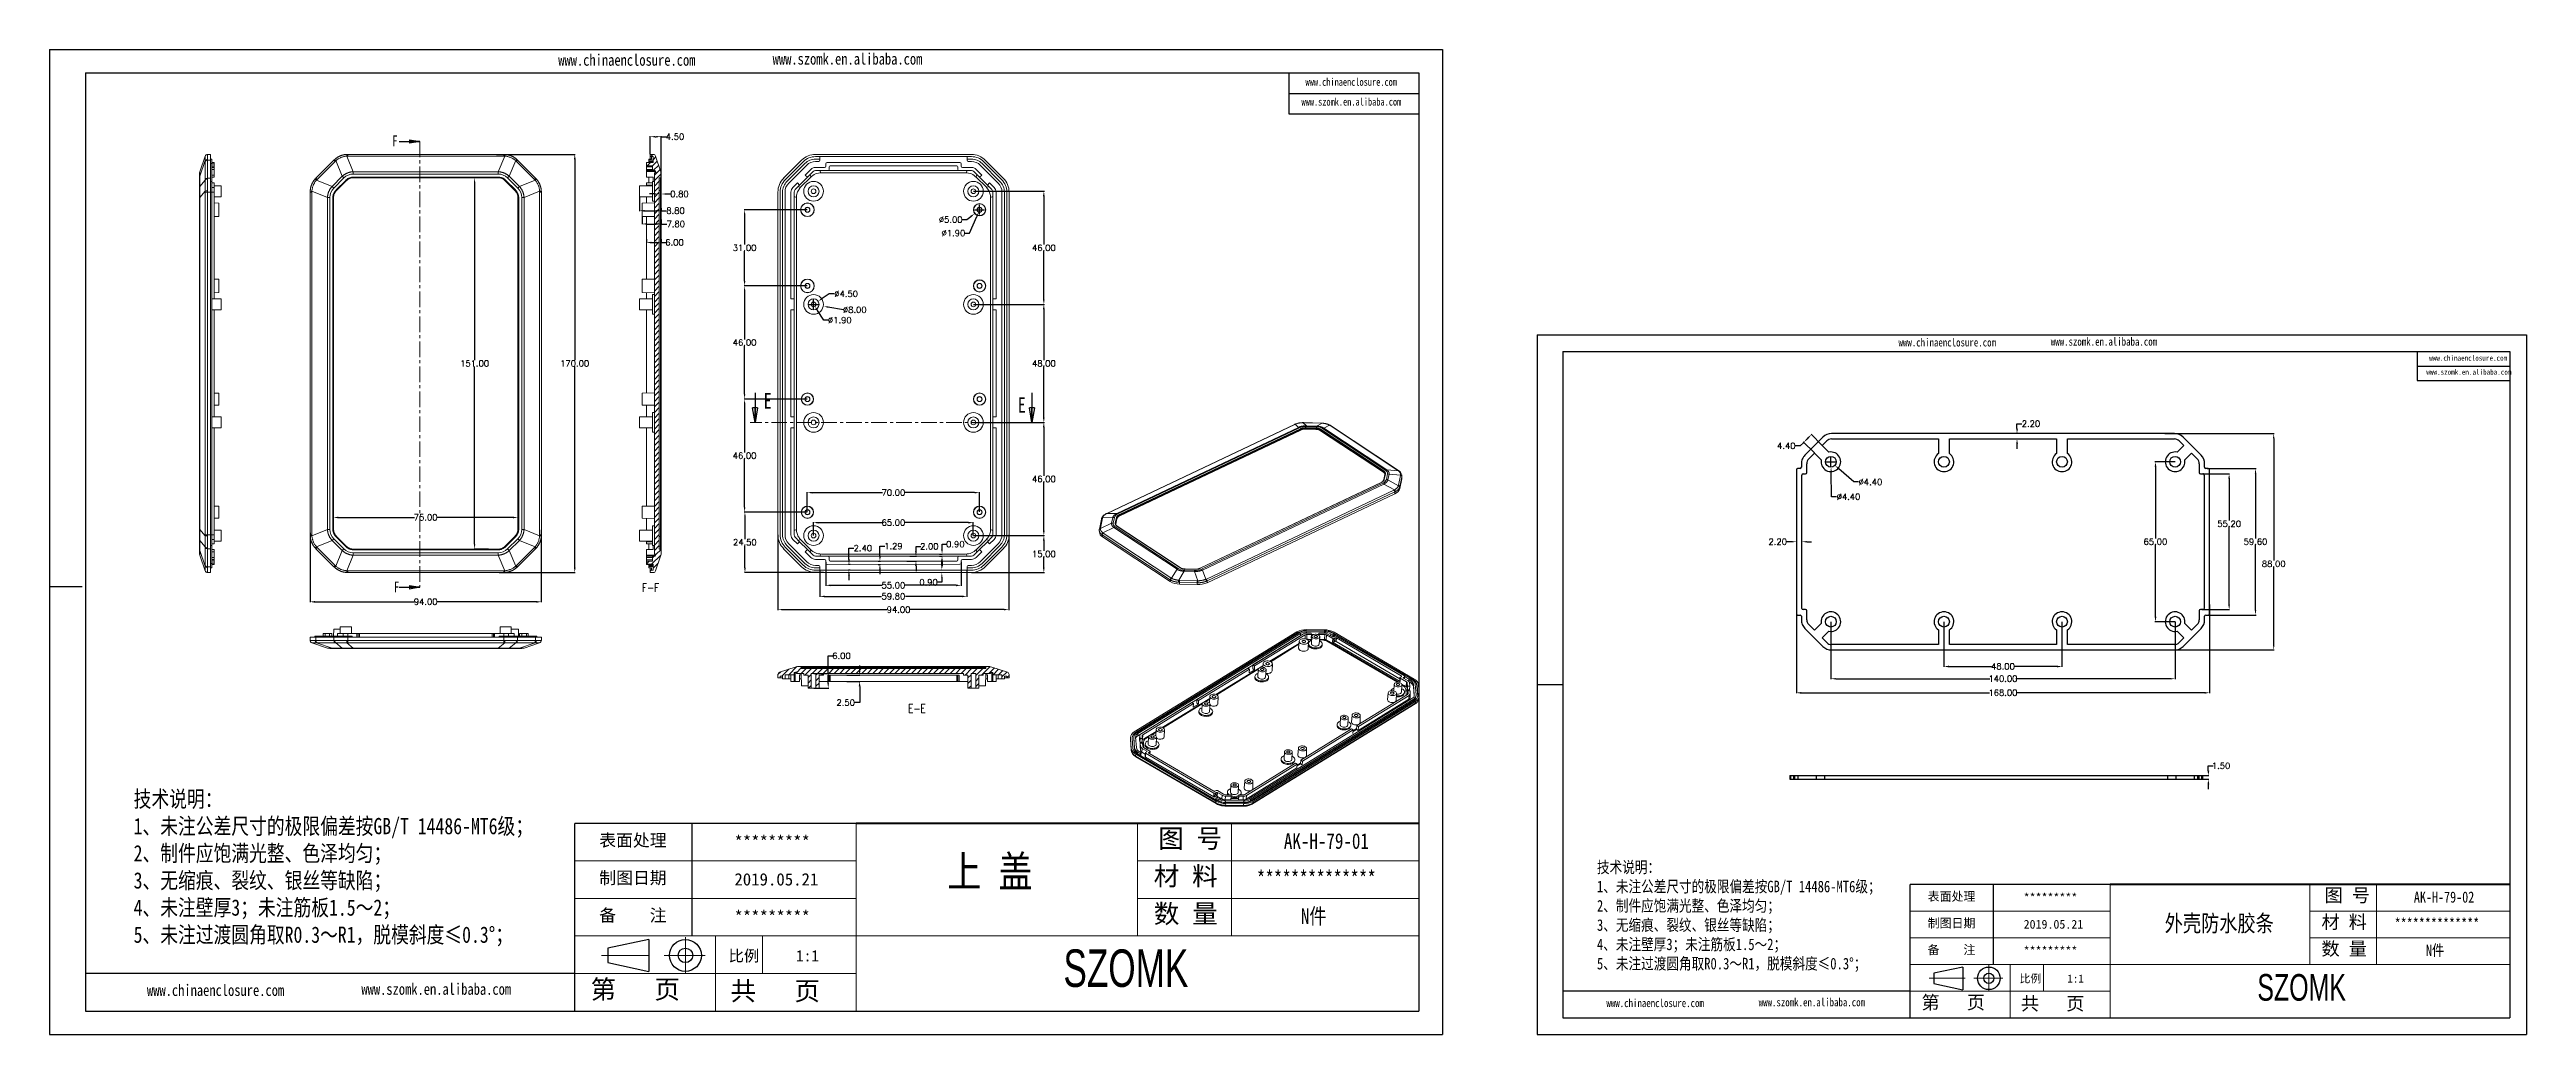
# Model space of a CAD drawing. Header units: inches. Extents: x 1153 to 4131, y 573 to 1071.
# Drawn here: x 1927 to 2934, y 573 to 973 of the extents above; entities that cross this region are included whole.
import ezdxf

# ---------------------------------------------------------------- set-up
doc = ezdxf.new("R2010")
doc.units = ezdxf.units.IN
doc.linetypes.add('CENTER', pattern=[10.16, 6.35, -1.27, 1.27, -1.27])
doc.linetypes.add('CENTER2', pattern=[28.575, 19.05, -3.175, 3.175, -3.175])
doc.layers.add('文字', color=81, linetype='Continuous')
for name, color, linetype, lineweight in [('粗实线', 7, 'Continuous', 30), ('细实线', 3, 'Continuous', 9), ('细点划线', 2, 'CENTER2', 9)]:
    doc.layers.add(name, color=color, linetype=linetype, lineweight=lineweight)
doc.styles.add('SLDTEXTSTYLE0', font='TXT', dxfattribs={"width": 0.75})
doc.styles.add('SLDTEXTSTYLE3', font='TXT', dxfattribs={"width": 0.75, "bigfont": 'bigfont'})
doc.styles.get("Standard").update_dxf_attribs({"font": 'txt', "bigfont": 'gbcbig.shx'})
doc.styles.add('宋体', font='', dxfattribs={"width": 0.8, "height": 3.5})
doc.styles.add('长仿宋', font='', dxfattribs={"width": 0.7, "height": 4})
doc.styles.get('宋体').set_extended_font_data('SimSun')
doc.styles.get('长仿宋').set_extended_font_data('SimSun')
doc.dimstyles.new('2.5', dxfattribs={"dimtxt": 2.5, "dimasz": 2, "dimexe": 0.18, "dimexo": 0.0625, "dimgap": 0.09, "dimtad": 0, "dimtih": 1, "dimtoh": 1, "dimzin": 0, "dimdsep": 46, "dimtxsty": 'Standard', "dimcen": 2, "dimadec": 0, "dimazin": 0, "dimtfac": 1, "dimtofl": 0, "dimtmove": 0, "dimatfit": 3, "dimfxl": 1, "dimtolj": 1, "dimtzin": 0, "dimarcsym": 0})

msp = doc.modelspace()

# ---------------------------------------------------------------- texts
at = {"color": 7, "linetype": 'Continuous', "attachment_point": 1, "style": 'SLDTEXTSTYLE0'}
for s, insert, char_height in [('F', (2066.252, 938.549), 4.445), ('E', (2217.35, 833.803), 6.35), ('E', (2320.694, 832.079), 6.35), ('F', (2066.921, 757.118), 4.445)]:
    msp.add_mtext(s, dxfattribs=dict(at, insert=insert, char_height=char_height))
at = {"color": 0, "linetype": 'Continuous', "lineweight": 0, "char_height": 3.5, "attachment_point": 2, "style": 'SLDTEXTSTYLE3'}
for s, insert in [('F-F', (2171.344, 756.388)), ('E-E', (2279.677, 707.253))]:
    msp.add_mtext(s, dxfattribs=dict(at, insert=insert))
at = {"attachment_point": 1}
for s, insert, char_height, width in [('{\\fSimHei|b0|i0|c134|p49;表面处理}', (2150.493, 654.444), 5.01734, 2851.60544), ('{\\fSimHei|b0|i0|c134|p49;*********}', (2205.446, 653.799), 5.01734, 2851.60544), ('{\\fSimHei|b0|i0|c134|p49;制图日期}', (2150.493, 639.188), 5.01734, 2851.60544), ('{\\fSimHei|b0|i0|c134|p49;2019.\\fSimHei|b0|i0|c0|p49;0\\fSimHei|b0|i0|c134|p49;5.21}', (2205.446, 638.543), 5.01734, 2851.60544), ('{\\fSimHei|b0|i0|c134|p49;备    注}', (2150.493, 623.932), 5.01734, 2851.60544), ('{\\fSimHei|b0|i0|c134|p49;表面处理}', (2690.675, 630.832), 3.56345, 2025.28795), ('{\\fSimHei|b0|i0|c134|p49;*********}', (2729.704, 630.373), 3.56345, 2025.28795), ('{\\fSimHei|b0|i0|c134|p49;*********}', (2205.446, 623.286), 5.01734, 2851.60544), ('{\\fSimHei|b0|i0|c134|p49;制图日期}', (2690.675, 619.996), 3.56345, 2025.28795), ('{\\fSimHei|b0|i0|c134|p49;2019.\\fSimHei|b0|i0|c0|p49;0\\fSimHei|b0|i0|c134|p49;5.21}', (2729.704, 619.538), 3.56345, 2025.28795), ('{\\fSimHei|b0|i0|c134|p49;备    注}', (2690.675, 609.16), 3.56345, 2025.28795), ('{\\fSimHei|b0|i0|c134|p49;*********}', (2729.704, 608.702), 3.56345, 2025.28795)]:
    msp.add_mtext(s, dxfattribs=dict(at, insert=insert, char_height=char_height, width=width))
at = {"layer": '文字', "color": 0, "attachment_point": 1, "style": '宋体'}
for s, insert, char_height, width in [('www.chinaenclosure.com', (2133.805, 971.516), 4.66169, 81.90141), ('www.szomk.en.alibaba.com', (2220.999, 971.978), 4.66169, 81.90141), ('www.chinaenclosure.com', (2437.664, 961.806), 3.10779, 54.60094), ('www.szomk.en.alibaba.com', (2436.039, 953.758), 3.10779, 54.60094), ('www.chinaenclosure.com', (2678.823, 856.024), 3.31086, 58.16862), ('www.szomk.en.alibaba.com', (2740.751, 856.352), 3.31086, 58.16862), ('www.chinaenclosure.com', (2894.632, 849.128), 2.20724, 38.77908), ('www.szomk.en.alibaba.com', (2893.478, 843.412), 2.20724, 38.77908), ('{\\H1.111x;技术说明：\\P1、未注公差尺寸的极限偏差按GB/T 14486-MT6级；\\P2、制件应饱满光整、色泽均匀；\\P3、无缩痕、裂纹、银丝等缺陷；\\P4、未注壁厚3；未注筋板1.5～2；\\P5、未注过渡圆角取R0.3～R1，脱模斜度≤0.3%%D；}', (1961.149, 672.03), 5.95955, 254.47265), ('{\\H1.111x;AK-H-79-01}', (2428.877, 654.789), 5.72116, 66.14309), ('上 盖', (2292.001, 645.603), 12.7137, 162.54006), ('{\\H1.111x;**************}', (2417.872, 639.533), 5.72116, 66.14309), ('{\\H1.111x;技术说明：\\P1、未注公差尺寸的极限偏差按GB/T 14486-MT6级；\\P2、制件应饱满光整、色泽均匀；\\P3、无缩痕、裂纹、银丝等缺陷；\\P4、未注壁厚3；未注筋板1.5～2；\\P5、未注过渡圆角取R0.3～R1，脱模斜度≤0.3%%D；}', (2556.198, 643.321), 4.23263, 180.73341), ('{\\H1.111x;N件}', (2435.797, 624.276), 5.72116, 66.14309), ('{\\H1.111x;AK-H-79-02}', (2888.391, 631.076), 4.06333, 46.97662), ('外壳防水胶条', (2787.095, 621.551), 6.7722, 86.58029), ('{\\H1.111x;**************}', (2880.575, 620.241), 4.06333, 46.97662), ('{\\H1.111x;N件}', (2893.306, 609.405), 4.06333, 46.97662), ('www.chinaenclosure.com', (1966.569, 593.284), 4.66169, 81.90141), ('www.szomk.en.alibaba.com', (2053.762, 593.745), 4.66169, 81.90141), ('www.chinaenclosure.com', (2560.047, 587.394), 3.31086, 58.16862), ('www.szomk.en.alibaba.com', (2621.974, 587.721), 3.31086, 58.16862)]:
    msp.add_mtext(s, dxfattribs=dict(at, insert=insert, char_height=char_height, width=width))
at = {"layer": '粗实线', "attachment_point": 1, "style": '长仿宋'}
for insert, char_height, width in [((2339.248, 607.542), 15.25644, 171.08586), ((2824.734, 597.52), 10.83554, 121.50984)]:
    msp.add_mtext('{\\fSTXinwei|b0|i0|c134|p2;SZOMK}', dxfattribs=dict(at, insert=insert, char_height=char_height, width=width))
at = {"layer": '细实线', "color": 7, "attachment_point": 1}
for s, insert, char_height, width in [('{\\fSimSun|b0|i0|c134|p54;图 号}', (2377.778, 656.458), 7.62822, 38.1411), ('{\\fSimSun|b0|i0|c134|p54;材 料   }', (2375.969, 641.202), 7.62822, 38.1411), ('{\\fSimSun|b0|i0|c134|p54;数 量}', (2376.006, 625.87), 7.62822, 34.46526), ('{\\fSimSun|b0|i0|c134|p54;图 号}', (2852.099, 632.262), 5.41777, 27.08885), ('{\\fSimSun|b0|i0|c134|p54;材 料   }', (2850.815, 621.426), 5.41777, 27.08885), ('{\\fSimSun|b0|i0|c134|p54;比例}', (2203.094, 607.227), 4.57693, 20.09131), ('{\\fSimSun|b0|i0|c134|p54;1:1}', (2230.508, 607.227), 4.57693, 20.09131), ('{\\fSimSun|b0|i0|c134|p54;数 量}', (2850.841, 610.537), 5.41777, 24.47817), ('{\\fSimSun|b0|i0|c134|p54;第   页}', (2146.962, 595.126), 7.62822, 57.21164), ('{\\fSimSun|b0|i0|c134|p54; 共   页}', (2198.688, 594.478), 7.62822, 57.21164), ('{\\fSimSun|b0|i0|c134|p54;比例}', (2728.034, 597.296), 3.25066, 14.26939), ('{\\fSimSun|b0|i0|c134|p54;1:1}', (2747.504, 597.296), 3.25066, 14.26939), ('{\\fSimSun|b0|i0|c134|p54;第   页}', (2688.167, 588.702), 5.41777, 40.63327), ('{\\fSimSun|b0|i0|c134|p54; 共   页}', (2724.905, 588.242), 5.41777, 40.63327)]:
    msp.add_mtext(s, dxfattribs=dict(at, insert=insert, char_height=char_height, width=width))

# ---------------------------------------------------------------- blocks, each defined once
blk = doc.blocks.new('_CLOSED')
at = {"color": 0, "linetype": 'ByBlock', "lineweight": -2}
for p, q in [((-1, 0.166667), (0, 0)), ((-1, 0.166667), (-1, -0.166667)), ((0, 0), (-1, -0.166667)), ((0, 0), (-1, 0))]:
    blk.add_line(p, q, dxfattribs=at)
blk = doc.blocks.new('*D304')
at = {"color": 0, "lineweight": -2}
for p, q in [((2171.2, 930.9), (2171.2, 938.2)), ((2173.2, 938), (2173.7, 938)), ((2175.7, 919.5), (2175.7, 938.2)), ((2175.7, 938), (2177.7, 938))]:
    blk.add_line(p, q, dxfattribs=at)
at = {"color": 0}
for points in [[(2173.2, 938.3), (2173.2, 937.7), (2171.2, 938)], [(2173.7, 938.3), (2173.7, 937.7), (2175.7, 938)]]:
    blk.add_solid(points, dxfattribs=at)
at = {"layer": 'Defpoints', "color": 0}
for p in [(2175.7, 938), (2171.2, 930.8), (2175.7, 919.4)]:
    blk.add_point(p, dxfattribs=at)
at = {"color": 0, "insert": (2181.3, 938), "char_height": 2.5, "attachment_point": 5}
blk.add_mtext('\\A1;4.50', dxfattribs=at)
blk = doc.blocks.new('*D305')
at = {"color": 0, "lineweight": -2}
for p, q in [((2172.9, 914.7), (2170.9, 914.7)), ((2174.9, 914.7), (2174.9, 914.9)), ((2175.7, 914.8), (2175.7, 914.9)), ((2177.7, 914.7), (2179.7, 914.7))]:
    blk.add_line(p, q, dxfattribs=at)
at = {"color": 0}
for points in [[(2172.9, 915), (2172.9, 914.4), (2174.9, 914.7)], [(2177.7, 915), (2177.7, 914.4), (2175.7, 914.7)]]:
    blk.add_solid(points, dxfattribs=at)
at = {"layer": 'Defpoints', "color": 0}
for p in [(2174.9, 914.6), (2175.7, 914.7), (2175.7, 914.7)]:
    blk.add_point(p, dxfattribs=at)
at = {"color": 0, "insert": (2183.1, 914.7), "char_height": 2.5, "attachment_point": 5}
blk.add_mtext('\\A1;0.80', dxfattribs=at)
blk = doc.blocks.new('*D306')
at = {"color": 0, "lineweight": -2}
for p, q in [((2166.9, 913.5), (2166.9, 907.7)), ((2168.9, 907.9), (2173.7, 907.9)), ((2175.7, 908.9), (2175.7, 907.7)), ((2175.7, 907.9), (2177.8, 907.9))]:
    blk.add_line(p, q, dxfattribs=at)
at = {"color": 0}
for points in [[(2168.9, 908.2), (2168.9, 907.5), (2166.9, 907.9)], [(2173.7, 908.2), (2173.7, 907.5), (2175.7, 907.9)]]:
    blk.add_solid(points, dxfattribs=at)
at = {"layer": 'Defpoints', "color": 0}
for p in [(2166.9, 913.6), (2175.7, 909), (2175.7, 907.9)]:
    blk.add_point(p, dxfattribs=at)
at = {"color": 0, "insert": (2181.5, 907.9), "char_height": 2.5, "attachment_point": 5}
blk.add_mtext('\\A1;8.80', dxfattribs=at)
blk = doc.blocks.new('*D307')
at = {"color": 0, "lineweight": -2}
for p, q in [((2167.9, 905.5), (2167.9, 902.4)), ((2169.9, 902.5), (2173.7, 902.5)), ((2175.7, 904.3), (2175.7, 902.4)), ((2175.7, 902.5), (2178, 902.5))]:
    blk.add_line(p, q, dxfattribs=at)
at = {"color": 0}
for points in [[(2169.9, 902.9), (2169.9, 902.2), (2167.9, 902.5)], [(2173.7, 902.9), (2173.7, 902.2), (2175.7, 902.5)]]:
    blk.add_solid(points, dxfattribs=at)
at = {"layer": 'Defpoints', "color": 0}
for p in [(2167.9, 905.6), (2175.7, 904.4), (2175.7, 902.5)]:
    blk.add_point(p, dxfattribs=at)
at = {"color": 0, "insert": (2181.6, 902.5), "char_height": 2.5, "attachment_point": 5}
blk.add_mtext('\\A1;7.80', dxfattribs=at)
blk = doc.blocks.new('*D308')
at = {"color": 0, "lineweight": -2}
for p, q in [((2169.7, 896.3), (2169.7, 894.8)), ((2171.7, 895), (2173.7, 895)), ((2175.7, 896.3), (2175.7, 894.8)), ((2175.7, 895), (2177.7, 895))]:
    blk.add_line(p, q, dxfattribs=at)
at = {"color": 0}
for points in [[(2171.7, 895.3), (2171.7, 894.6), (2169.7, 895)], [(2173.7, 895.3), (2173.7, 894.6), (2175.7, 895)]]:
    blk.add_solid(points, dxfattribs=at)
at = {"layer": 'Defpoints', "color": 0}
for p in [(2169.7, 896.4), (2175.7, 896.4), (2175.7, 895)]:
    blk.add_point(p, dxfattribs=at)
at = {"color": 0, "insert": (2181.1, 895), "char_height": 2.5, "attachment_point": 5}
blk.add_mtext('\\A1;6.00', dxfattribs=at)
blk = doc.blocks.new('*D309')
at = {"color": 0, "lineweight": -2}
for p, q in [((2032.9, 776.9), (2032.9, 748.7)), ((2126.9, 778.1), (2126.9, 748.7)), ((2034.9, 748.9), (2075.3, 748.9)), ((2124.9, 748.9), (2084.6, 748.9))]:
    blk.add_line(p, q, dxfattribs=at)
at = {"color": 0}
for points in [[(2034.9, 749.2), (2034.9, 748.5), (2032.9, 748.9)], [(2124.9, 749.2), (2124.9, 748.5), (2126.9, 748.9)]]:
    blk.add_solid(points, dxfattribs=at)
at = {"layer": 'Defpoints', "color": 0}
for p in [(2032.9, 776.9), (2126.9, 778.2), (2126.9, 748.9)]:
    blk.add_point(p, dxfattribs=at)
at = {"color": 0, "insert": (2079.9, 748.9), "char_height": 2.5, "attachment_point": 5}
blk.add_mtext('\\A1;94.00', dxfattribs=at)
blk = doc.blocks.new('*D310')
at = {"color": 0, "lineweight": -2}
for p, q in [((2108.7, 930.8), (2140.7, 930.8)), ((2140.5, 928.8), (2140.5, 847.1)), ((2140.5, 762.8), (2140.5, 844.5)), ((2109.8, 760.8), (2140.7, 760.8))]:
    blk.add_line(p, q, dxfattribs=at)
at = {"color": 0}
for points in [[(2140.2, 928.8), (2140.9, 928.8), (2140.5, 930.8)], [(2140.2, 762.8), (2140.9, 762.8), (2140.5, 760.8)]]:
    blk.add_solid(points, dxfattribs=at)
at = {"layer": 'Defpoints', "color": 0}
for p in [(2108.6, 930.8), (2140.5, 930.8), (2109.7, 760.8)]:
    blk.add_point(p, dxfattribs=at)
at = {"color": 0, "insert": (2140.5, 845.8), "char_height": 2.5, "attachment_point": 5}
blk.add_mtext('\\A1;170.00', dxfattribs=at)
blk = doc.blocks.new('*D311')
at = {"color": 0, "lineweight": -2}
for p, q in [((2117.4, 786.2), (2117.4, 783)), ((2042.4, 781.6), (2042.4, 783.3)), ((2044.4, 783.2), (2075.3, 783.2)), ((2115.4, 783.2), (2084.6, 783.2))]:
    blk.add_line(p, q, dxfattribs=at)
at = {"color": 0}
for points in [[(2044.4, 783.5), (2044.4, 782.8), (2042.4, 783.2)], [(2115.4, 783.5), (2115.4, 782.8), (2117.4, 783.2)]]:
    blk.add_solid(points, dxfattribs=at)
at = {"layer": 'Defpoints', "color": 0}
for p in [(2117.4, 786.3), (2042.4, 781.6), (2117.4, 783.2)]:
    blk.add_point(p, dxfattribs=at)
at = {"color": 0, "insert": (2079.9, 783.2), "char_height": 2.5, "attachment_point": 5}
blk.add_mtext('\\A1;75.00', dxfattribs=at)
blk = doc.blocks.new('*D312')
at = {"color": 0, "lineweight": -2}
for p, q in [((2099.8, 921.3), (2099.6, 921.3)), ((2099.8, 919.3), (2099.8, 847.1)), ((2099.8, 772.3), (2099.8, 844.5)), ((2105.5, 770.3), (2099.6, 770.3))]:
    blk.add_line(p, q, dxfattribs=at)
at = {"color": 0}
for points in [[(2099.5, 919.3), (2100.1, 919.3), (2099.8, 921.3)], [(2099.5, 772.3), (2100.1, 772.3), (2099.8, 770.3)]]:
    blk.add_solid(points, dxfattribs=at)
at = {"layer": 'Defpoints', "color": 0}
for p in [(2099.8, 921.3), (2099.8, 921.3), (2105.5, 770.3)]:
    blk.add_point(p, dxfattribs=at)
at = {"color": 0, "insert": (2099.8, 845.8), "char_height": 2.5, "attachment_point": 5}
blk.add_mtext('\\A1;151.00', dxfattribs=at)
blk = doc.blocks.new('*D313')
at = {"color": 0, "lineweight": -2}
for p, q in [((2223.1, 776.1), (2223.1, 745.5)), ((2317.1, 776.1), (2317.1, 745.5)), ((2225.1, 745.7), (2267.6, 745.7)), ((2315.1, 745.7), (2276.9, 745.7))]:
    blk.add_line(p, q, dxfattribs=at)
at = {"color": 0}
for points in [[(2225.1, 746), (2225.1, 745.4), (2223.1, 745.7)], [(2315.1, 746), (2315.1, 745.4), (2317.1, 745.7)]]:
    blk.add_solid(points, dxfattribs=at)
at = {"layer": 'Defpoints', "color": 0}
for p in [(2223.1, 776.1), (2317.1, 776.1), (2317.1, 745.7)]:
    blk.add_point(p, dxfattribs=at)
at = {"color": 0, "insert": (2272.2, 745.7), "char_height": 2.5, "attachment_point": 5}
blk.add_mtext('\\A1;94.00', dxfattribs=at)
blk = doc.blocks.new('*D314')
at = {"color": 0, "lineweight": -2}
for p, q in [((2240.2, 761.6), (2240.2, 750.9)), ((2300, 761.6), (2300, 750.9)), ((2242.2, 751.1), (2265.3, 751.1)), ((2298, 751.1), (2275, 751.1))]:
    blk.add_line(p, q, dxfattribs=at)
at = {"color": 0}
for points in [[(2242.2, 751.4), (2242.2, 750.7), (2240.2, 751.1)], [(2298, 751.4), (2298, 750.7), (2300, 751.1)]]:
    blk.add_solid(points, dxfattribs=at)
at = {"layer": 'Defpoints', "color": 0}
for p in [(2240.2, 761.7), (2300, 761.7), (2300, 751.1)]:
    blk.add_point(p, dxfattribs=at)
at = {"color": 0, "insert": (2270.1, 751.1), "char_height": 2.5, "attachment_point": 5}
blk.add_mtext('\\A1;59.80', dxfattribs=at)
blk = doc.blocks.new('*D315')
at = {"color": 0, "lineweight": -2}
for p, q in [((2243.6, 719.7), (2243.6, 726.9)), ((2243.6, 726.9), (2245.6, 726.9)), ((2237.7, 719.7), (2243.8, 719.7)), ((2243.6, 715.7), (2243.6, 717.7)), ((2237.7, 713.7), (2243.8, 713.7))]:
    blk.add_line(p, q, dxfattribs=at)
at = {"color": 0}
for points in [[(2243.3, 717.7), (2243.9, 717.7), (2243.6, 719.7)], [(2243.3, 715.7), (2243.9, 715.7), (2243.6, 713.7)]]:
    blk.add_solid(points, dxfattribs=at)
at = {"layer": 'Defpoints', "color": 0}
for p in [(2237.6, 719.7), (2243.6, 719.7), (2237.6, 713.7)]:
    blk.add_point(p, dxfattribs=at)
at = {"color": 0, "insert": (2249, 726.9), "char_height": 2.5, "attachment_point": 5}
blk.add_mtext('\\A1;6.00', dxfattribs=at)
blk = doc.blocks.new('*D316')
at = {"color": 0, "lineweight": -2}
for p, q in [((2251.2, 719), (2256.5, 719)), ((2251.2, 716.5), (2256.5, 716.5)), ((2256.4, 721), (2256.4, 723)), ((2256.4, 707.9), (2254.4, 707.9)), ((2256.4, 714.5), (2256.4, 707.9))]:
    blk.add_line(p, q, dxfattribs=at)
at = {"color": 0}
for points in [[(2256, 721), (2256.7, 721), (2256.4, 719)], [(2256, 714.5), (2256.7, 714.5), (2256.4, 716.5)]]:
    blk.add_solid(points, dxfattribs=at)
at = {"layer": 'Defpoints', "color": 0}
for p in [(2251.1, 719), (2251.1, 716.5), (2256.4, 716.5)]:
    blk.add_point(p, dxfattribs=at)
at = {"color": 0, "insert": (2250.7, 707.9), "char_height": 2.5, "attachment_point": 5}
blk.add_mtext('\\A1;2.50', dxfattribs=at)
blk = doc.blocks.new('*D317')
at = {"color": 0, "lineweight": -2}
for p, q in [((2242.6, 765), (2242.6, 755.4)), ((2244.6, 755.6), (2265.5, 755.6)), ((2295.6, 755.6), (2274.8, 755.6)), ((2297.6, 765.1), (2297.6, 755.4))]:
    blk.add_line(p, q, dxfattribs=at)
at = {"color": 0}
for points in [[(2244.6, 755.9), (2244.6, 755.2), (2242.6, 755.6)], [(2295.6, 755.9), (2295.6, 755.2), (2297.6, 755.6)]]:
    blk.add_solid(points, dxfattribs=at)
at = {"layer": 'Defpoints', "color": 0}
for p in [(2242.6, 765.1), (2297.6, 765.1), (2297.6, 755.6)]:
    blk.add_point(p, dxfattribs=at)
at = {"color": 0, "insert": (2270.1, 755.6), "char_height": 2.5, "attachment_point": 5}
blk.add_mtext('\\A1;55.00', dxfattribs=at)
blk = doc.blocks.new('*D318')
at = {"color": 0, "lineweight": -2}
for p, q in [((2289.8, 763.7), (2289.8, 765.7)), ((2289.8, 756.8), (2287.8, 756.8)), ((2289.7, 761.7), (2289.6, 761.7)), ((2289.7, 760.8), (2289.6, 760.8)), ((2289.8, 758.8), (2289.8, 756.8))]:
    blk.add_line(p, q, dxfattribs=at)
at = {"color": 0}
for points in [[(2289.5, 763.7), (2290.1, 763.7), (2289.8, 761.7)], [(2289.5, 758.8), (2290.1, 758.8), (2289.8, 760.8)]]:
    blk.add_solid(points, dxfattribs=at)
at = {"layer": 'Defpoints', "color": 0}
for p in [(2289.8, 761.7), (2289.8, 760.8), (2289.8, 760.8)]:
    blk.add_point(p, dxfattribs=at)
at = {"color": 0, "insert": (2284.4, 756.8), "char_height": 2.5, "attachment_point": 5}
blk.add_mtext('\\A1;0.90', dxfattribs=at)
blk = doc.blocks.new('*D319')
at = {"color": 0, "lineweight": -2}
for p, q in [((2252, 766.1), (2252, 770.7)), ((2252, 770.7), (2254, 770.7)), ((2252.5, 764.1), (2251.9, 764.1)), ((2252.5, 761.7), (2251.9, 761.7)), ((2252, 759.7), (2252, 757.7))]:
    blk.add_line(p, q, dxfattribs=at)
at = {"color": 0}
for points in [[(2251.7, 766.1), (2252.4, 766.1), (2252, 764.1)], [(2251.7, 759.7), (2252.4, 759.7), (2252, 761.7)]]:
    blk.add_solid(points, dxfattribs=at)
at = {"layer": 'Defpoints', "color": 0}
for p in [(2252, 764.1), (2252.6, 764.1), (2252.6, 761.7)]:
    blk.add_point(p, dxfattribs=at)
at = {"color": 0, "insert": (2257.7, 770.7), "char_height": 2.5, "attachment_point": 5}
blk.add_mtext('\\A1;2.40', dxfattribs=at)
blk = doc.blocks.new('*D320')
at = {"color": 0, "lineweight": -2}
for p, q in [((2264.6, 767.4), (2264.6, 771.5)), ((2264.6, 771.5), (2266.6, 771.5)), ((2263.9, 765.4), (2264.8, 765.4)), ((2263.9, 764.1), (2264.8, 764.1)), ((2264.6, 762.1), (2264.6, 760.1))]:
    blk.add_line(p, q, dxfattribs=at)
at = {"color": 0}
for points in [[(2264.3, 767.4), (2265, 767.4), (2264.6, 765.4)], [(2264.3, 762.1), (2265, 762.1), (2264.6, 764.1)]]:
    blk.add_solid(points, dxfattribs=at)
at = {"layer": 'Defpoints', "color": 0}
for p in [(2263.8, 765.4), (2263.8, 764.1), (2264.6, 765.4)]:
    blk.add_point(p, dxfattribs=at)
at = {"color": 0, "insert": (2270.1, 771.5), "char_height": 2.5, "attachment_point": 5}
blk.add_mtext('\\A1;1.29', dxfattribs=at)
blk = doc.blocks.new('*D321')
at = {"color": 0, "lineweight": -2}
for p, q in [((2276.8, 767.4), (2279.5, 767.4)), ((2279.3, 769.4), (2279.3, 771.4)), ((2279.3, 771.4), (2281.3, 771.4)), ((2275.5, 765.4), (2279.5, 765.4)), ((2279.3, 763.4), (2279.3, 761.4))]:
    blk.add_line(p, q, dxfattribs=at)
at = {"color": 0}
for points in [[(2278.9, 769.4), (2279.6, 769.4), (2279.3, 767.4)], [(2278.9, 763.4), (2279.6, 763.4), (2279.3, 765.4)]]:
    blk.add_solid(points, dxfattribs=at)
at = {"layer": 'Defpoints', "color": 0}
for p in [(2276.8, 767.4), (2279.3, 767.4), (2275.5, 765.4)]:
    blk.add_point(p, dxfattribs=at)
at = {"color": 0, "insert": (2284.7, 771.4), "char_height": 2.5, "attachment_point": 5}
blk.add_mtext('\\A1;2.00', dxfattribs=at)
blk = doc.blocks.new('*D322')
at = {"color": 0, "lineweight": -2}
for p, q in [((2288.8, 768.3), (2290, 768.3)), ((2288.8, 767.4), (2290, 767.4)), ((2289.9, 770.3), (2289.9, 772.3)), ((2289.9, 772.3), (2291.9, 772.3)), ((2289.9, 765.4), (2289.9, 763.4))]:
    blk.add_line(p, q, dxfattribs=at)
at = {"color": 0}
for points in [[(2289.5, 770.3), (2290.2, 770.3), (2289.9, 768.3)], [(2289.5, 765.4), (2290.2, 765.4), (2289.9, 767.4)]]:
    blk.add_solid(points, dxfattribs=at)
at = {"layer": 'Defpoints', "color": 0}
for p in [(2288.7, 768.3), (2288.7, 767.4), (2289.9, 768.3)]:
    blk.add_point(p, dxfattribs=at)
at = {"color": 0, "insert": (2295.3, 772.3), "char_height": 2.5, "attachment_point": 5}
blk.add_mtext('\\A1;0.90', dxfattribs=at)
blk = doc.blocks.new('*D323')
at = {"color": 0, "lineweight": -2}
for p, q in [((2237.6, 775.9), (2237.6, 781.2)), ((2239.6, 781.1), (2265.5, 781.1)), ((2300.6, 781.1), (2274.8, 781.1)), ((2302.6, 775.9), (2302.6, 781.2))]:
    blk.add_line(p, q, dxfattribs=at)
at = {"color": 0}
for points in [[(2239.6, 781.4), (2239.6, 780.7), (2237.6, 781.1)], [(2300.6, 781.4), (2300.6, 780.7), (2302.6, 781.1)]]:
    blk.add_solid(points, dxfattribs=at)
at = {"layer": 'Defpoints', "color": 0}
for p in [(2237.6, 775.8), (2302.6, 781.1), (2302.6, 775.8)]:
    blk.add_point(p, dxfattribs=at)
at = {"color": 0, "insert": (2270.1, 781.1), "char_height": 2.5, "attachment_point": 5}
blk.add_mtext('\\A1;65.00', dxfattribs=at)
blk = doc.blocks.new('*D324')
at = {"color": 0, "lineweight": -2}
for p, q in [((2235.1, 785.4), (2235.1, 793.4)), ((2237.1, 793.3), (2265.7, 793.3)), ((2303.1, 793.3), (2274.6, 793.3)), ((2305.1, 785.4), (2305.1, 793.4))]:
    blk.add_line(p, q, dxfattribs=at)
at = {"color": 0}
for points in [[(2237.1, 793.6), (2237.1, 792.9), (2235.1, 793.3)], [(2303.1, 793.6), (2303.1, 792.9), (2305.1, 793.3)]]:
    blk.add_solid(points, dxfattribs=at)
at = {"layer": 'Defpoints', "color": 0}
for p in [(2305.1, 793.3), (2235.1, 785.3), (2305.1, 785.3)]:
    blk.add_point(p, dxfattribs=at)
at = {"color": 0, "insert": (2270.1, 793.3), "char_height": 2.5, "attachment_point": 5}
blk.add_mtext('\\A1;70.00', dxfattribs=at)
blk = doc.blocks.new('*D325')
at = {"color": 0, "lineweight": -2}
for p, q in [((2302.7, 775.8), (2331.5, 775.8)), ((2331.3, 773.8), (2331.3, 769.6)), ((2331.3, 762.8), (2331.3, 767)), ((2301.9, 760.8), (2331.5, 760.8))]:
    blk.add_line(p, q, dxfattribs=at)
at = {"color": 0}
for points in [[(2330.9, 773.8), (2331.6, 773.8), (2331.3, 775.8)], [(2330.9, 762.8), (2331.6, 762.8), (2331.3, 760.8)]]:
    blk.add_solid(points, dxfattribs=at)
at = {"layer": 'Defpoints', "color": 0}
for p in [(2302.6, 775.8), (2331.3, 775.8), (2301.8, 760.8)]:
    blk.add_point(p, dxfattribs=at)
at = {"color": 0, "insert": (2331.3, 768.3), "char_height": 2.5, "attachment_point": 5}
blk.add_mtext('\\A1;15.00', dxfattribs=at)
blk = doc.blocks.new('*D326')
at = {"color": 0, "lineweight": -2}
for p, q in [((2302.7, 821.8), (2331.5, 821.8)), ((2331.3, 819.8), (2331.3, 800.1)), ((2331.3, 777.8), (2331.3, 797.5)), ((2302.7, 775.8), (2331.5, 775.8))]:
    blk.add_line(p, q, dxfattribs=at)
at = {"color": 0}
for points in [[(2330.9, 819.8), (2331.6, 819.8), (2331.3, 821.8)], [(2330.9, 777.8), (2331.6, 777.8), (2331.3, 775.8)]]:
    blk.add_solid(points, dxfattribs=at)
at = {"layer": 'Defpoints', "color": 0}
for p in [(2302.6, 821.8), (2331.3, 821.8), (2302.6, 775.8)]:
    blk.add_point(p, dxfattribs=at)
at = {"color": 0, "insert": (2331.3, 798.8), "char_height": 2.5, "attachment_point": 5}
blk.add_mtext('\\A1;46.00', dxfattribs=at)
blk = doc.blocks.new('*D327')
at = {"color": 0, "lineweight": -2}
for p, q in [((2302.7, 869.8), (2331.5, 869.8)), ((2331.3, 867.8), (2331.3, 847.1)), ((2331.3, 823.8), (2331.3, 844.5)), ((2302.7, 821.8), (2331.5, 821.8))]:
    blk.add_line(p, q, dxfattribs=at)
at = {"color": 0}
for points in [[(2330.9, 867.8), (2331.6, 867.8), (2331.3, 869.8)], [(2330.9, 823.8), (2331.6, 823.8), (2331.3, 821.8)]]:
    blk.add_solid(points, dxfattribs=at)
at = {"layer": 'Defpoints', "color": 0}
for p in [(2302.6, 869.8), (2331.3, 869.8), (2302.6, 821.8)]:
    blk.add_point(p, dxfattribs=at)
at = {"color": 0, "insert": (2331.3, 845.8), "char_height": 2.5, "attachment_point": 5}
blk.add_mtext('\\A1;48.00', dxfattribs=at)
blk = doc.blocks.new('*D328')
at = {"color": 0, "lineweight": -2}
for p, q in [((2302.7, 915.8), (2331.5, 915.8)), ((2331.3, 913.8), (2331.3, 894.1)), ((2331.3, 871.8), (2331.3, 891.5)), ((2302.7, 869.8), (2331.5, 869.8))]:
    blk.add_line(p, q, dxfattribs=at)
at = {"color": 0}
for points in [[(2330.9, 913.8), (2331.6, 913.8), (2331.3, 915.8)], [(2330.9, 871.8), (2331.6, 871.8), (2331.3, 869.8)]]:
    blk.add_solid(points, dxfattribs=at)
at = {"layer": 'Defpoints', "color": 0}
for p in [(2302.6, 915.8), (2331.3, 915.8), (2302.6, 869.8)]:
    blk.add_point(p, dxfattribs=at)
at = {"color": 0, "insert": (2331.3, 892.8), "char_height": 2.5, "attachment_point": 5}
blk.add_mtext('\\A1;46.00', dxfattribs=at)
blk = doc.blocks.new('*D329')
at = {"color": 0, "lineweight": -2}
for p, q in [((2303.1, 908.3), (2307.1, 908.3)), ((2305.1, 906.3), (2305.1, 910.3)), ((2298, 904.3), (2300, 904.3)), ((2300, 904.3), (2301.6, 905.5))]:
    blk.add_line(p, q, dxfattribs=at)
at = {"color": 0}
blk.add_solid([(2301.4, 905.8), (2301.8, 905.3), (2303.2, 906.8)], dxfattribs=at)
at = {"layer": 'Defpoints', "color": 0}
for p in [(2303.2, 906.8), (2307.1, 909.9)]:
    blk.add_point(p, dxfattribs=at)
at = {"color": 0, "insert": (2293.4, 904.3), "char_height": 2.5, "attachment_point": 5}
blk.add_mtext('\\A1;∅5.00', dxfattribs=at)
blk = doc.blocks.new('*D330')
at = {"color": 0, "lineweight": -2}
for p, q in [((2303.1, 908.3), (2307.1, 908.3)), ((2305.1, 906.3), (2305.1, 910.3)), ((2299, 898.8), (2301, 898.8)), ((2301, 898.8), (2304, 905.6))]:
    blk.add_line(p, q, dxfattribs=at)
at = {"color": 0}
blk.add_solid([(2303.7, 905.7), (2304.3, 905.5), (2304.8, 907.4)], dxfattribs=at)
at = {"layer": 'Defpoints', "color": 0}
for p in [(2304.8, 907.4), (2305.5, 909.2)]:
    blk.add_point(p, dxfattribs=at)
at = {"color": 0, "insert": (2294.5, 898.8), "char_height": 2.5, "attachment_point": 5}
blk.add_mtext('\\A1;∅1.90', dxfattribs=at)
blk = doc.blocks.new('*D331')
at = {"color": 0, "lineweight": -2}
for p, q in [((2235.6, 869.8), (2239.6, 869.8)), ((2237.6, 867.8), (2237.6, 871.8)), ((2249.8, 867.6), (2243.5, 868.7))]:
    blk.add_line(p, q, dxfattribs=at)
at = {"color": 0}
blk.add_solid([(2243.6, 869), (2243.5, 868.4), (2241.6, 869.1)], dxfattribs=at)
at = {"layer": 'Defpoints', "color": 0}
for p in [(2233.7, 870.5), (2241.6, 869.1)]:
    blk.add_point(p, dxfattribs=at)
at = {"color": 0, "insert": (2254.4, 867.6), "char_height": 2.5, "attachment_point": 5}
blk.add_mtext('\\A1;∅8.00', dxfattribs=at)
blk = doc.blocks.new('*D333')
at = {"color": 0, "lineweight": -2}
for p, q in [((2235.6, 869.8), (2239.6, 869.8)), ((2237.6, 867.8), (2237.6, 871.8)), ((2244, 874.1), (2241.2, 872.2)), ((2246, 874.1), (2244, 874.1))]:
    blk.add_line(p, q, dxfattribs=at)
at = {"color": 0}
blk.add_solid([(2241, 872.5), (2241.3, 871.9), (2239.5, 871.1)], dxfattribs=at)
at = {"layer": 'Defpoints', "color": 0}
for p in [(2235.8, 868.5), (2239.5, 871.1)]:
    blk.add_point(p, dxfattribs=at)
at = {"color": 0, "insert": (2250.9, 874.1), "char_height": 2.5, "attachment_point": 5}
blk.add_mtext('\\A1;∅4.50', dxfattribs=at)
blk = doc.blocks.new('*D334')
at = {"color": 0, "lineweight": -2}
for p, q in [((2235.6, 869.8), (2239.6, 869.8)), ((2237.6, 867.8), (2237.6, 871.8)), ((2241.8, 863.4), (2239.2, 867.3)), ((2243.8, 863.4), (2241.8, 863.4))]:
    blk.add_line(p, q, dxfattribs=at)
at = {"color": 0}
blk.add_solid([(2239.5, 867.5), (2239, 867.1), (2238.2, 869)], dxfattribs=at)
at = {"layer": 'Defpoints', "color": 0}
for p in [(2237.1, 870.6), (2238.2, 869)]:
    blk.add_point(p, dxfattribs=at)
at = {"color": 0, "insert": (2248.3, 863.4), "char_height": 2.5, "attachment_point": 5}
blk.add_mtext('\\A1;∅1.90', dxfattribs=at)
blk = doc.blocks.new('*D335')
at = {"color": 0, "lineweight": -2}
for p, q in [((2235.1, 785.3), (2209.5, 785.3)), ((2209.7, 783.3), (2209.7, 774.4)), ((2209.7, 762.8), (2209.7, 771.7)), ((2241.7, 760.8), (2209.5, 760.8))]:
    blk.add_line(p, q, dxfattribs=at)
at = {"color": 0}
for points in [[(2209.4, 783.3), (2210.1, 783.3), (2209.7, 785.3)], [(2209.4, 762.8), (2210.1, 762.8), (2209.7, 760.8)]]:
    blk.add_solid(points, dxfattribs=at)
at = {"layer": 'Defpoints', "color": 0}
for p in [(2209.7, 785.3), (2235.1, 785.3), (2241.8, 760.8)]:
    blk.add_point(p, dxfattribs=at)
at = {"color": 0, "insert": (2209.7, 773.1), "char_height": 2.5, "attachment_point": 5}
blk.add_mtext('\\A1;24.50', dxfattribs=at)
blk = doc.blocks.new('*D336')
at = {"color": 0, "lineweight": -2}
for p, q in [((2235.1, 831.3), (2209.4, 831.3)), ((2209.6, 829.3), (2209.6, 809.6)), ((2209.6, 787.3), (2209.6, 807)), ((2235.1, 785.3), (2209.4, 785.3))]:
    blk.add_line(p, q, dxfattribs=at)
at = {"color": 0}
for points in [[(2209.3, 829.3), (2209.9, 829.3), (2209.6, 831.3)], [(2209.3, 787.3), (2209.9, 787.3), (2209.6, 785.3)]]:
    blk.add_solid(points, dxfattribs=at)
at = {"layer": 'Defpoints', "color": 0}
for p in [(2209.6, 831.3), (2235.1, 831.3), (2235.1, 785.3)]:
    blk.add_point(p, dxfattribs=at)
at = {"color": 0, "insert": (2209.6, 808.3), "char_height": 2.5, "attachment_point": 5}
blk.add_mtext('\\A1;46.00', dxfattribs=at)
blk = doc.blocks.new('*D337')
at = {"color": 0, "lineweight": -2}
for p, q in [((2235.1, 877.3), (2209.4, 877.3)), ((2209.6, 875.3), (2209.6, 855.6)), ((2209.6, 833.3), (2209.6, 853)), ((2235.1, 831.3), (2209.4, 831.3))]:
    blk.add_line(p, q, dxfattribs=at)
at = {"color": 0}
for points in [[(2209.3, 875.3), (2209.9, 875.3), (2209.6, 877.3)], [(2209.3, 833.3), (2209.9, 833.3), (2209.6, 831.3)]]:
    blk.add_solid(points, dxfattribs=at)
at = {"layer": 'Defpoints', "color": 0}
for p in [(2209.6, 877.3), (2235.1, 877.3), (2235.1, 831.3)]:
    blk.add_point(p, dxfattribs=at)
at = {"color": 0, "insert": (2209.6, 854.3), "char_height": 2.5, "attachment_point": 5}
blk.add_mtext('\\A1;46.00', dxfattribs=at)
blk = doc.blocks.new('*D338')
at = {"color": 0, "lineweight": -2}
for p, q in [((2235.1, 908.3), (2209.4, 908.3)), ((2209.6, 906.3), (2209.6, 894.1)), ((2209.6, 879.3), (2209.6, 891.5)), ((2235.1, 877.3), (2209.4, 877.3))]:
    blk.add_line(p, q, dxfattribs=at)
at = {"color": 0}
for points in [[(2209.3, 906.3), (2209.9, 906.3), (2209.6, 908.3)], [(2209.3, 879.3), (2209.9, 879.3), (2209.6, 877.3)]]:
    blk.add_solid(points, dxfattribs=at)
at = {"layer": 'Defpoints', "color": 0}
for p in [(2209.6, 908.3), (2235.1, 908.3), (2235.1, 877.3)]:
    blk.add_point(p, dxfattribs=at)
at = {"color": 0, "insert": (2209.6, 892.8), "char_height": 2.5, "attachment_point": 5}
blk.add_mtext('\\A1;31.00', dxfattribs=at)
blk = doc.blocks.new('*D339')
at = {"color": 0, "lineweight": -2}
for p, q in [((2637.3, 747.8), (2637.3, 711.7)), ((2805.3, 747.8), (2805.3, 711.7)), ((2639.3, 711.9), (2715.8, 711.9)), ((2803.3, 711.9), (2726.8, 711.9))]:
    blk.add_line(p, q, dxfattribs=at)
at = {"color": 0}
for points in [[(2639.3, 712.2), (2639.3, 711.5), (2637.3, 711.9)], [(2803.3, 712.2), (2803.3, 711.5), (2805.3, 711.9)]]:
    blk.add_solid(points, dxfattribs=at)
at = {"layer": 'Defpoints', "color": 0}
for p in [(2637.3, 747.8), (2805.3, 747.8), (2805.3, 711.9)]:
    blk.add_point(p, dxfattribs=at)
at = {"color": 0, "insert": (2721.3, 711.9), "char_height": 2.5, "attachment_point": 5}
blk.add_mtext('\\A1;168.00', dxfattribs=at)
blk = doc.blocks.new('*D340')
at = {"color": 0, "lineweight": -2}
for p, q in [((2787.1, 817.3), (2831.6, 817.3)), ((2831.4, 815.3), (2831.4, 765.7)), ((2831.4, 731.3), (2831.4, 763)), ((2783.8, 729.3), (2831.6, 729.3))]:
    blk.add_line(p, q, dxfattribs=at)
at = {"color": 0}
for points in [[(2831.1, 815.3), (2831.7, 815.3), (2831.4, 817.3)], [(2831.1, 731.3), (2831.7, 731.3), (2831.4, 729.3)]]:
    blk.add_solid(points, dxfattribs=at)
at = {"layer": 'Defpoints', "color": 0}
for p in [(2787, 817.3), (2831.4, 817.3), (2783.7, 729.3)]:
    blk.add_point(p, dxfattribs=at)
at = {"color": 0, "insert": (2831.4, 764.3), "char_height": 2.5, "attachment_point": 5}
blk.add_mtext('\\A1;88.00', dxfattribs=at)
blk = doc.blocks.new('*D341')
at = {"color": 0, "lineweight": -2}
for p, q in [((2804.4, 803.1), (2824.2, 803.1)), ((2824, 801.1), (2824, 774.6)), ((2824, 745.5), (2824, 772)), ((2804.4, 743.5), (2824.2, 743.5))]:
    blk.add_line(p, q, dxfattribs=at)
at = {"color": 0}
for points in [[(2823.7, 801.1), (2824.3, 801.1), (2824, 803.1)], [(2823.7, 745.5), (2824.3, 745.5), (2824, 743.5)]]:
    blk.add_solid(points, dxfattribs=at)
at = {"layer": 'Defpoints', "color": 0}
for p in [(2804.3, 803.1), (2824, 803.1), (2804.3, 743.5)]:
    blk.add_point(p, dxfattribs=at)
at = {"color": 0, "insert": (2824, 773.3), "char_height": 2.5, "attachment_point": 5}
blk.add_mtext('\\A1;59.60', dxfattribs=at)
blk = doc.blocks.new('*D342')
at = {"color": 0, "lineweight": -2}
for p, q in [((2802.2, 800.9), (2813.4, 800.9)), ((2813.3, 798.9), (2813.3, 782)), ((2813.3, 747.7), (2813.3, 779.3)), ((2802.2, 745.7), (2813.4, 745.7))]:
    blk.add_line(p, q, dxfattribs=at)
at = {"color": 0}
for points in [[(2812.9, 798.9), (2813.6, 798.9), (2813.3, 800.9)], [(2812.9, 747.7), (2813.6, 747.7), (2813.3, 745.7)]]:
    blk.add_solid(points, dxfattribs=at)
at = {"layer": 'Defpoints', "color": 0}
for p in [(2802.1, 800.9), (2802.1, 745.7), (2813.3, 745.7)]:
    blk.add_point(p, dxfattribs=at)
at = {"color": 0, "insert": (2813.3, 780.6), "char_height": 2.5, "attachment_point": 5}
blk.add_mtext('\\A1;55.20', dxfattribs=at)
blk = doc.blocks.new('*D343')
at = {"color": 0, "lineweight": -2}
for p, q in [((2651.3, 740.7), (2651.3, 717.4)), ((2791.3, 740.7), (2791.3, 717.4)), ((2653.3, 717.6), (2716, 717.6)), ((2789.3, 717.6), (2726.6, 717.6))]:
    blk.add_line(p, q, dxfattribs=at)
at = {"color": 0}
for points in [[(2653.3, 717.9), (2653.3, 717.3), (2651.3, 717.6)], [(2789.3, 717.9), (2789.3, 717.3), (2791.3, 717.6)]]:
    blk.add_solid(points, dxfattribs=at)
at = {"layer": 'Defpoints', "color": 0}
for p in [(2651.3, 740.8), (2791.3, 740.8), (2791.3, 717.6)]:
    blk.add_point(p, dxfattribs=at)
at = {"color": 0, "insert": (2721.3, 717.6), "char_height": 2.5, "attachment_point": 5}
blk.add_mtext('\\A1;140.00', dxfattribs=at)
blk = doc.blocks.new('*D344')
at = {"color": 0, "lineweight": -2}
for p, q in [((2697.3, 740.7), (2697.3, 722.4)), ((2745.3, 740.7), (2745.3, 722.4)), ((2699.3, 722.6), (2716.6, 722.6)), ((2743.3, 722.6), (2726, 722.6))]:
    blk.add_line(p, q, dxfattribs=at)
at = {"color": 0}
for points in [[(2699.3, 722.9), (2699.3, 722.2), (2697.3, 722.6)], [(2743.3, 722.9), (2743.3, 722.2), (2745.3, 722.6)]]:
    blk.add_solid(points, dxfattribs=at)
at = {"layer": 'Defpoints', "color": 0}
for p in [(2697.3, 740.8), (2745.3, 740.8), (2745.3, 722.6)]:
    blk.add_point(p, dxfattribs=at)
at = {"color": 0, "insert": (2721.3, 722.6), "char_height": 2.5, "attachment_point": 5}
blk.add_mtext('\\A1;48.00', dxfattribs=at)
blk = doc.blocks.new('*D345')
at = {"color": 0, "lineweight": -2}
for p, q in [((2791.3, 805.8), (2783.1, 805.8)), ((2783.3, 803.8), (2783.3, 774.6)), ((2783.3, 742.8), (2783.3, 772)), ((2791.3, 740.8), (2783.1, 740.8))]:
    blk.add_line(p, q, dxfattribs=at)
at = {"color": 0}
for points in [[(2783, 803.8), (2783.7, 803.8), (2783.3, 805.8)], [(2783, 742.8), (2783.7, 742.8), (2783.3, 740.8)]]:
    blk.add_solid(points, dxfattribs=at)
at = {"layer": 'Defpoints', "color": 0}
for p in [(2791.3, 805.8), (2783.3, 740.8), (2791.3, 740.8)]:
    blk.add_point(p, dxfattribs=at)
at = {"color": 0, "insert": (2783.3, 773.3), "char_height": 2.5, "attachment_point": 5}
blk.add_mtext('\\A1;65.00', dxfattribs=at)
blk = doc.blocks.new('*D346')
at = {"color": 0, "lineweight": -2}
for p, q in [((2649.3, 805.8), (2653.3, 805.8)), ((2651.3, 803.8), (2651.3, 807.8)), ((2660.6, 797.6), (2654.5, 803)), ((2662.6, 797.6), (2660.6, 797.6))]:
    blk.add_line(p, q, dxfattribs=at)
at = {"color": 0}
blk.add_solid([(2654.7, 803.3), (2654.2, 802.8), (2653, 804.3)], dxfattribs=at)
at = {"layer": 'Defpoints', "color": 0}
for p in [(2649.7, 807.3), (2653, 804.3)]:
    blk.add_point(p, dxfattribs=at)
at = {"color": 0, "insert": (2667.4, 797.6), "char_height": 2.5, "attachment_point": 5}
blk.add_mtext('\\A1;∅4.40', dxfattribs=at)
blk = doc.blocks.new('*D347')
at = {"color": 0, "lineweight": -2}
for p, q in [((2649.3, 805.8), (2653.3, 805.8)), ((2651.3, 803.8), (2651.3, 807.8)), ((2651.6, 791.6), (2651.4, 801.6)), ((2653.6, 791.6), (2651.6, 791.6))]:
    blk.add_line(p, q, dxfattribs=at)
at = {"color": 0}
blk.add_solid([(2651.7, 801.6), (2651.1, 801.6), (2651.4, 803.6)], dxfattribs=at)
at = {"layer": 'Defpoints', "color": 0}
for p in [(2651.3, 808), (2651.4, 803.6)]:
    blk.add_point(p, dxfattribs=at)
at = {"color": 0, "insert": (2658.5, 791.6), "char_height": 2.5, "attachment_point": 5}
blk.add_mtext('\\A1;∅4.40', dxfattribs=at)
blk = doc.blocks.new('*D348')
at = {"color": 0, "lineweight": -2}
for p, q in [((2647.8, 812.5), (2643.3, 817)), ((2638.9, 812.3), (2636.9, 812.3)), ((2640.3, 813.7), (2638.9, 812.3)), ((2644.6, 809.4), (2640.1, 813.9)), ((2642, 815.4), (2641.7, 815.1))]:
    blk.add_line(p, q, dxfattribs=at)
at = {"color": 0}
for points in [[(2641.7, 815.7), (2642.2, 815.2), (2643.4, 816.8)], [(2641.5, 815.4), (2641.9, 814.9), (2640.3, 813.7)]]:
    blk.add_solid(points, dxfattribs=at)
at = {"layer": 'Defpoints', "color": 0}
for p in [(2640.3, 813.7), (2644.7, 809.3), (2647.8, 812.4)]:
    blk.add_point(p, dxfattribs=at)
at = {"color": 0, "insert": (2633.2, 812.3), "char_height": 2.5, "attachment_point": 5}
blk.add_mtext('\\A1;4.40', dxfattribs=at)
blk = doc.blocks.new('*D349')
at = {"color": 0, "lineweight": -2}
for p, q in [((2635.3, 773.3), (2633.3, 773.3)), ((2637.3, 773.4), (2637.3, 773.5)), ((2639.5, 773.4), (2639.5, 773.5)), ((2641.5, 773.3), (2643.5, 773.3))]:
    blk.add_line(p, q, dxfattribs=at)
at = {"color": 0}
for points in [[(2635.3, 773.6), (2635.3, 773), (2637.3, 773.3)], [(2641.5, 773.6), (2641.5, 773), (2639.5, 773.3)]]:
    blk.add_solid(points, dxfattribs=at)
at = {"layer": 'Defpoints', "color": 0}
for p in [(2637.3, 773.3), (2637.3, 773.3), (2639.5, 773.3)]:
    blk.add_point(p, dxfattribs=at)
at = {"color": 0, "insert": (2629.7, 773.3), "char_height": 2.5, "attachment_point": 5}
blk.add_mtext('\\A1;2.20', dxfattribs=at)
blk = doc.blocks.new('*D350')
at = {"color": 0, "lineweight": -2}
for p, q in [((2727, 817.3), (2726.9, 817.3)), ((2727, 819.3), (2727, 821.3)), ((2727, 821.3), (2729, 821.3)), ((2727, 815.1), (2726.9, 815.1)), ((2727, 813.1), (2727, 811.1))]:
    blk.add_line(p, q, dxfattribs=at)
at = {"color": 0}
for points in [[(2726.7, 819.3), (2727.4, 819.3), (2727, 817.3)], [(2726.7, 813.1), (2727.4, 813.1), (2727, 815.1)]]:
    blk.add_solid(points, dxfattribs=at)
at = {"layer": 'Defpoints', "color": 0}
for p in [(2727, 817.3), (2727, 817.3), (2727, 815.1)]:
    blk.add_point(p, dxfattribs=at)
at = {"color": 0, "insert": (2732.7, 821.3), "char_height": 2.5, "attachment_point": 5}
blk.add_mtext('\\A1;2.20', dxfattribs=at)
blk = doc.blocks.new('*D351')
at = {"color": 0, "lineweight": -2}
for p, q in [((2802.6, 678.2), (2805, 678.2)), ((2802.6, 676.7), (2805, 676.7)), ((2804.8, 680.2), (2804.8, 682.2)), ((2804.8, 682.2), (2806.8, 682.2)), ((2804.8, 674.7), (2804.8, 672.7))]:
    blk.add_line(p, q, dxfattribs=at)
at = {"color": 0}
for points in [[(2804.5, 680.2), (2805.2, 680.2), (2804.8, 678.2)], [(2804.5, 674.7), (2805.2, 674.7), (2804.8, 676.7)]]:
    blk.add_solid(points, dxfattribs=at)
at = {"layer": 'Defpoints', "color": 0}
for p in [(2802.6, 678.2), (2802.6, 676.7), (2804.8, 678.2)]:
    blk.add_point(p, dxfattribs=at)
at = {"color": 0, "insert": (2810, 682.2), "char_height": 2.5, "attachment_point": 5}
blk.add_mtext('\\A1;1.50', dxfattribs=at)

# ---------------------------------------------------------------- dimensions: what is measured, and where the dimension line sits
for base, p1, p2, picture, middle in [((2175.694, 937.99), (2171.194, 930.803), (2175.694, 919.43), '*D304', (2181.325, 937.99)), ((2175.693, 914.712), (2174.894, 914.649), (2175.693, 914.712), '*D305', (2183.116, 914.712)), ((2175.694, 894.951), (2169.694, 896.366), (2175.694, 896.366), '*D308', (2181.117, 894.951)), ((2117.442, 783.168), (2042.442, 781.567), (2117.442, 786.253), '*D311', (2079.942, 783.168)), ((2305.139, 793.253), (2235.139, 785.303), (2305.139, 785.303), '*D324', (2270.139, 793.253)), ((2126.942, 748.873), (2032.942, 776.944), (2126.942, 778.189), '*D309', (2079.942, 748.873)), ((2302.639, 781.057), (2237.639, 775.803), (2302.639, 775.803), '*D323', (2270.139, 781.057)), ((2297.639, 755.551), (2242.639, 765.104), (2297.639, 765.116), '*D317', (2270.139, 755.551)), ((2805.313, 711.877), (2637.313, 747.817), (2805.313, 747.817), '*D339', (2721.313, 711.877)), ((2791.313, 717.598), (2651.313, 740.802), (2791.313, 740.802), '*D343', (2721.313, 717.598)), ((2745.313, 722.563), (2697.313, 740.802), (2745.313, 740.802), '*D344', (2721.313, 722.563))]:
    dim = msp.add_linear_dim(base=base, p1=p1, p2=p2, dimstyle='2.5')
    dim.commit()
    dim.dimension.update_dxf_attribs({"geometry": picture, "text_midpoint": middle})
for base, p1, p2, picture, middle in [((2140.543, 930.803), (2109.745, 760.803), (2108.63, 930.803), '*D310', (2140.543, 845.803)), ((2099.812, 921.303), (2105.519, 770.303), (2099.82, 921.303), '*D312', (2099.812, 845.803)), ((2209.616, 908.303), (2235.139, 877.303), (2235.139, 908.303), '*D338', (2209.616, 892.803)), ((2331.274, 915.803), (2302.639, 869.803), (2302.639, 915.803), '*D328', (2331.274, 892.803)), ((2209.616, 877.303), (2235.139, 831.303), (2235.139, 877.303), '*D337', (2209.616, 854.303)), ((2331.274, 869.803), (2302.639, 821.803), (2302.639, 869.803), '*D327', (2331.274, 845.803)), ((2209.616, 831.303), (2235.139, 785.303), (2235.139, 831.303), '*D336', (2209.616, 808.303)), ((2331.274, 821.803), (2302.639, 775.803), (2302.639, 821.803), '*D326', (2331.274, 798.803)), ((2823.984, 803.102), (2804.313, 743.502), (2804.313, 803.102), '*D341', (2823.984, 773.302)), ((2209.72, 785.303), (2241.807, 760.803), (2235.139, 785.303), '*D335', (2209.72, 773.053)), ((2331.274, 775.803), (2301.825, 760.803), (2302.639, 775.803), '*D325', (2331.274, 768.303)), ((2279.283, 767.403), (2275.479, 765.403), (2276.765, 767.403), '*D321', (2284.706, 771.403)), ((2289.789, 760.803), (2289.789, 761.703), (2289.789, 760.803), '*D318', (2284.365, 756.803))]:
    dim = msp.add_linear_dim(base=base, p1=p1, p2=p2, angle=90, dimstyle='2.5')
    dim.commit()
    dim.dimension.update_dxf_attribs({"geometry": picture, "text_midpoint": middle})
for base, p1, p2, picture, middle in [((2175.694, 907.862), (2166.894, 913.553), (2175.694, 909.005), '*D306', (2181.466, 907.862)), ((2175.694, 902.534), (2167.894, 905.591), (2175.694, 904.406), '*D307', (2181.6, 902.534)), ((2317.139, 745.686), (2223.139, 776.117), (2317.139, 776.117), '*D313', (2272.23, 745.686)), ((2300.039, 751.061), (2240.239, 761.703), (2300.039, 761.703), '*D314', (2270.139, 751.061))]:
    dim = msp.add_linear_dim(base=base, p1=p1, p2=p2, dimstyle='2.5')
    dim.commit()
    dim.dimension.update_dxf_attribs({"geometry": picture, "text_midpoint": middle, "dimtype": 160})
dim = msp.add_diameter_dim_2p(p1=(2307.102, 909.852), p2=(2303.176, 906.755), dimstyle='2.5')
dim.commit()
dim.dimension.update_dxf_attribs({"geometry": '*D329', "text_midpoint": (2293.363, 904.278)})
for p1, p2, picture, middle in [((2305.518, 909.174), (2304.76, 907.432), '*D330', (2294.547, 898.824)), ((2233.705, 870.527), (2241.573, 869.08), '*D331', (2249.751, 867.576)), ((2235.777, 868.541), (2239.502, 871.066), '*D333', (2250.902, 874.128)), ((2237.122, 870.6), (2238.156, 869.006), '*D334', (2248.272, 863.379)), ((2651.269, 808.001), (2651.358, 803.602), '*D347', (2658.481, 791.589)), ((2649.67, 807.265), (2652.957, 804.339), '*D346', (2667.432, 797.577))]:
    dim = msp.add_diameter_dim_2p(p1=p1, p2=p2, dimstyle='2.5')
    dim.commit()
    dim.dimension.update_dxf_attribs({"geometry": picture, "text_midpoint": middle, "dimtype": 163})
for p1, p2, distance, picture, middle in [((2647.796, 812.431), (2644.685, 809.319), -6.235, '*D348', (2633.23, 812.314)), ((2727.038, 815.102), (2727.038, 817.302), 0, '*D350', (2732.67, 821.302)), ((2639.513, 773.302), (2637.313, 773.302), 0, '*D349', (2629.682, 773.302)), ((2802.574, 676.719), (2802.574, 678.219), -2.253, '*D351', (2810.042, 682.219))]:
    dim = msp.add_aligned_dim(p1=p1, p2=p2, distance=distance, dimstyle='2.5')
    dim.commit()
    dim.dimension.update_dxf_attribs({"geometry": picture, "text_midpoint": middle})
for base, p1, p2, picture, middle in [((2831.401, 817.302), (2783.732, 729.302), (2786.999, 817.302), '*D340', (2831.401, 764.339)), ((2783.319, 740.802), (2791.313, 805.802), (2791.313, 740.802), '*D345', (2783.319, 773.302)), ((2813.253, 745.702), (2802.113, 800.902), (2802.113, 745.702), '*D342', (2813.253, 780.612)), ((2252.03636, 764.10843), (2252.55481, 761.70345), (2252.55481, 764.10843), '*D319', (2257.66802, 770.6983)), ((2264.641, 765.403), (2263.8, 764.113), (2263.8, 765.403), '*D320', (2270.064, 771.471)), ((2289.868, 768.303), (2288.731, 767.403), (2288.731, 768.303), '*D322', (2295.291, 772.303)), ((2243.604, 719.721), (2237.639, 713.721), (2237.639, 719.721), '*D315', (2249.028, 726.88)), ((2256.354, 716.521), (2251.091, 719.021), (2251.091, 716.521), '*D316', (2250.722, 707.855))]:
    dim = msp.add_linear_dim(base=base, p1=p1, p2=p2, angle=90, dimstyle='2.5')
    dim.commit()
    dim.dimension.update_dxf_attribs({"geometry": picture, "text_midpoint": middle, "dimtype": 160})

# ---------------------------------------------------------------- hatches: boundary and pattern name
at = {"linetype": 'Continuous', "lineweight": 0}
h = msp.add_hatch(dxfattribs=at)
h.set_pattern_fill('ANSI31', color=4, scale=0.5, style=0)
edge = h.paths.add_edge_path(flags=0)
edge.add_line((2174.894, 770.303), (2174.894, 921.303))
edge.add_line((2174.894, 921.303), (2175.394, 921.303))
edge.add_arc((2175.394, 921.603), 0.3, 270, 360)
edge.add_line((2175.694, 921.603), (2175.694, 922.817))
edge.add_arc((2172.694, 922.817), 3, 0, 18.434949)
edge.add_line((2175.54, 923.765), (2173.422, 930.12))
edge.add_arc((2172.473, 929.803), 1, 18.434949, 90)
edge.add_line((2172.473, 930.803), (2171.194, 930.803))
edge.add_line((2171.194, 930.803), (2171.194, 929.903))
edge.add_line((2171.194, 929.903), (2172.394, 929.903))
edge.add_line((2172.394, 929.903), (2172.394, 927.503))
edge.add_line((2172.394, 927.503), (2169.694, 927.503))
edge.add_line((2169.694, 927.503), (2169.694, 926.203))
edge.add_line((2169.694, 926.203), (2172.194, 926.203))
edge.add_line((2172.194, 926.203), (2172.194, 924.203))
edge.add_line((2172.194, 924.203), (2173.285, 924.203))
edge.add_line((2173.285, 924.203), (2173.585, 923.303))
edge.add_line((2173.585, 923.303), (2172.894, 923.303))
edge.add_line((2172.894, 923.303), (2172.894, 768.303))
edge.add_line((2172.894, 768.303), (2173.585, 768.303))
edge.add_line((2173.585, 768.303), (2173.285, 767.403))
edge.add_line((2173.285, 767.403), (2172.194, 767.403))
edge.add_line((2172.194, 767.403), (2172.194, 765.403))
edge.add_line((2172.194, 765.403), (2169.694, 765.403))
edge.add_line((2169.694, 765.403), (2169.694, 764.117))
edge.add_line((2169.694, 764.117), (2172.394, 764.117))
edge.add_line((2172.394, 764.117), (2172.394, 761.703))
edge.add_line((2172.394, 761.703), (2171.194, 761.703))
edge.add_line((2171.194, 761.703), (2171.194, 760.803))
edge.add_line((2171.194, 760.803), (2172.473, 760.803))
edge.add_arc((2172.473, 761.803), 1, 270, 341.565051)
edge.add_line((2173.422, 761.487), (2175.54, 767.842))
edge.add_arc((2172.694, 768.79), 3, 341.565051, 360)
edge.add_line((2175.694, 768.79), (2175.694, 770.003))
edge.add_arc((2175.394, 770.003), 0.3, 360, 450)
edge.add_line((2175.394, 770.303), (2174.894, 770.303))
h = msp.add_hatch(dxfattribs=at)
h.set_pattern_fill('ANSI31', color=4, scale=0.5, style=0)
h.set_pattern_definition([(45, (-16.8163, -12.0028), (-1.122532, 1.122532), [])])
edge = h.paths.add_edge_path(flags=0)
edge.add_line((2225.039, 717.521), (2226.039, 717.521))
edge.add_line((2226.039, 717.521), (2226.039, 719.221))
edge.add_line((2226.039, 719.221), (2229.739, 719.221))
edge.add_line((2229.739, 719.221), (2229.739, 720.112))
edge.add_line((2229.739, 720.112), (2230.639, 720.412))
edge.add_line((2230.639, 720.412), (2230.639, 719.721))
edge.add_line((2230.639, 719.721), (2233.639, 719.721))
edge.add_line((2233.639, 719.721), (2233.639, 719.021))
edge.add_line((2233.639, 719.021), (2235.389, 719.021))
edge.add_line((2235.389, 719.021), (2235.389, 713.721))
edge.add_line((2235.389, 713.721), (2236.689, 713.721))
edge.add_line((2236.689, 713.721), (2236.689, 719.721))
edge.add_line((2236.689, 719.721), (2238.589, 719.721))
edge.add_line((2238.589, 719.721), (2238.589, 713.721))
edge.add_line((2238.589, 713.721), (2239.889, 713.721))
edge.add_line((2239.889, 713.721), (2239.889, 719.021))
edge.add_line((2239.889, 719.021), (2241.639, 719.021))
edge.add_line((2241.639, 719.021), (2241.639, 719.721))
edge.add_line((2241.639, 719.721), (2298.639, 719.721))
edge.add_line((2298.639, 719.721), (2298.639, 719.021))
edge.add_line((2298.639, 719.021), (2300.389, 719.021))
edge.add_line((2300.389, 719.021), (2300.389, 713.721))
edge.add_line((2300.389, 713.721), (2301.689, 713.721))
edge.add_line((2301.689, 713.721), (2301.689, 719.721))
edge.add_line((2301.689, 719.721), (2303.589, 719.721))
edge.add_line((2303.589, 719.721), (2303.589, 713.721))
edge.add_line((2303.589, 713.721), (2304.889, 713.721))
edge.add_line((2304.889, 713.721), (2304.889, 719.021))
edge.add_line((2304.889, 719.021), (2306.639, 719.021))
edge.add_line((2306.639, 719.021), (2306.639, 719.721))
edge.add_line((2306.639, 719.721), (2309.639, 719.721))
edge.add_line((2309.639, 719.721), (2309.639, 720.412))
edge.add_line((2309.639, 720.412), (2310.539, 720.112))
edge.add_line((2310.539, 720.112), (2310.539, 719.221))
edge.add_line((2310.539, 719.221), (2314.239, 719.221))
edge.add_line((2314.239, 719.221), (2314.239, 717.521))
edge.add_line((2314.239, 717.521), (2315.239, 717.521))
edge.add_line((2315.239, 717.521), (2315.239, 718.621))
edge.add_line((2315.239, 718.621), (2316.239, 718.621))
edge.add_line((2316.239, 718.621), (2316.239, 718.021))
edge.add_line((2316.239, 718.021), (2317.139, 718.021))
edge.add_line((2317.139, 718.021), (2317.139, 719.3))
edge.add_arc((2316.139, 719.3), 1, 0, 71.565051)
edge.add_line((2316.455, 720.249), (2310.101, 722.367))
edge.add_arc((2309.152, 719.521), 3, 71.565051, 90)
edge.add_line((2309.152, 722.521), (2307.939, 722.521))
edge.add_arc((2307.939, 722.221), 0.3, 90, 180)
edge.add_line((2307.639, 722.221), (2307.639, 721.721))
edge.add_line((2307.639, 721.721), (2232.639, 721.721))
edge.add_line((2232.639, 721.721), (2232.639, 722.221))
edge.add_arc((2232.339, 722.221), 0.3, 0, 90)
edge.add_line((2232.339, 722.521), (2231.126, 722.521))
edge.add_arc((2231.126, 719.521), 3, 90, 108.434949)
edge.add_line((2230.177, 722.367), (2223.823, 720.249))
edge.add_arc((2224.139, 719.3), 1, 108.434949, 180)
edge.add_line((2223.139, 719.3), (2223.139, 718.021))
edge.add_line((2223.139, 718.021), (2224.039, 718.021))
edge.add_line((2224.039, 718.021), (2224.039, 718.621))
edge.add_line((2224.039, 718.621), (2225.039, 718.621))
edge.add_line((2225.039, 718.621), (2225.039, 717.521))

# ---------------------------------------------------------------- linework, layer by layer
for p, q in [((1926.953, 973.438), (2493.348, 973.438)), ((1926.953, 973.438), (1926.953, 572.957)), ((2493.348, 973.438), (2493.348, 572.957)), ((1941.609, 963.903), (2483.813, 963.903)), ((1941.609, 963.903), (1941.609, 582.492)), ((2430.839, 963.903), (2430.839, 947.349)), ((2483.813, 963.903), (2483.813, 582.492)), ((2430.839, 955.626), (2483.813, 955.626)), ((2430.839, 947.349), (2483.813, 947.349)), ((2531.911, 857.39), (2934.18, 857.39)), ((2531.911, 857.39), (2531.911, 572.957)), ((2934.18, 857.39), (2934.18, 572.957)), ((2542.32, 850.617), (2927.408, 850.617)), ((2542.32, 850.617), (2542.32, 579.729)), ((2889.785, 850.617), (2889.785, 838.86)), ((2927.408, 850.617), (2927.408, 579.729)), ((2889.785, 844.739), (2927.408, 844.739)), ((2889.785, 838.86), (2927.408, 838.86)), ((1926.953, 758.365), (1926.953, 572.957)), ((1940.276, 754.994), (1926.953, 754.994)), ((2542.32, 715.173), (2531.911, 715.173)), ((2531.911, 704.639), (2531.911, 572.957)), ((2254.966, 658.774), (2140.543, 658.774)), ((2140.543, 582.492), (2140.543, 658.774)), ((2188.219, 613.005), (2188.219, 658.774)), ((2764.875, 633.907), (2683.608, 633.907)), ((2683.608, 579.729), (2683.608, 633.907)), ((2717.469, 601.4), (2717.469, 633.907)), ((2140.543, 597.748), (1941.609, 597.748)), ((2683.608, 590.564), (2542.32, 590.564)), ((1941.609, 582.492), (2483.813, 582.492)), ((2542.32, 579.729), (2927.408, 579.729)), ((1926.953, 572.957), (2493.348, 572.957)), ((1926.953, 572.957), (2189.173, 572.957)), ((2531.911, 572.957), (2934.18, 572.957)), ((2531.911, 572.957), (2718.147, 572.957))]:
    msp.add_line(p, q)
at = {"color": 7, "linetype": 'Continuous', "lineweight": 15}
for p, q in [((1990.229, 930.108), (1988.115, 923.765)), ((1988.115, 921.913), (1990.229, 928.255)), ((1990.233, 927.977), (1990.233, 920.663)), ((1992.461, 930.803), (1991.182, 930.803)), ((1991.182, 921.147), (1991.182, 928.46)), ((1991.182, 928.46), (1992.461, 928.46)), ((1992.461, 930.803), (1992.461, 928.46)), ((1992.461, 928.903), (1992.961, 928.903)), ((1992.461, 928.46), (1992.461, 921.147)), ((1992.961, 927.117), (1992.961, 928.903)), ((1993.961, 927.503), (1992.961, 927.503)), ((1992.961, 919.803), (1992.961, 927.117)), ((1993.961, 927.003), (1993.961, 927.503)), ((1993.961, 927.003), (1993.961, 926.003)), ((2042.599, 928.46), (2035.285, 921.147)), ((2035.769, 920.663), (2043.083, 927.977)), ((2042.599, 928.46), (2043.083, 927.977)), ((2043.378, 928.255), (2046.005, 921.913)), ((2047.85, 930.108), (2050.477, 923.765)), ((2048.256, 930.803), (2048.256, 930.12)), ((2048.256, 930.803), (2111.629, 930.803)), ((2048.256, 930.12), (2111.629, 930.12)), ((2112.034, 930.108), (2109.407, 923.765)), ((2111.629, 930.803), (2111.629, 930.12)), ((2113.879, 921.913), (2116.507, 928.255)), ((2117.285, 928.46), (2116.802, 927.977)), ((2116.802, 927.977), (2124.116, 920.663)), ((2124.599, 921.147), (2117.285, 928.46)), ((2169.694, 927.503), (2169.694, 926.203)), ((2169.694, 927.503), (2172.394, 927.503)), ((2170.694, 928.903), (2171.794, 928.903)), ((2170.694, 928.903), (2170.694, 928.403)), ((2170.694, 928.403), (2172.394, 928.403)), ((2170.694, 928.403), (2170.694, 927.903)), ((2172.394, 927.903), (2170.694, 927.903)), ((2170.694, 927.503), (2170.694, 927.903)), ((2171.194, 930.803), (2171.194, 929.903)), ((2172.473, 930.803), (2171.194, 930.803)), ((2172.394, 929.903), (2171.194, 929.903)), ((2171.194, 928.903), (2171.194, 929.903)), ((2171.794, 929.903), (2171.794, 928.903)), ((2172.394, 927.503), (2172.394, 929.903)), ((2175.54, 923.765), (2173.422, 930.12)), ((2232.796, 928.46), (2225.482, 921.147)), ((2226.119, 920.51), (2233.432, 927.824)), ((2226.826, 919.803), (2234.139, 927.117)), ((2301.825, 930.803), (2238.453, 930.803)), ((2238.453, 929.903), (2301.825, 929.903)), ((2238.453, 928.903), (2240.239, 928.903)), ((2239.739, 927.903), (2238.453, 927.903)), ((2240.239, 929.903), (2240.239, 928.903)), ((2240.239, 928.903), (2240.239, 928.403)), ((2242.639, 927.003), (2242.639, 926.003)), ((2297.139, 927.503), (2243.139, 927.503)), ((2297.639, 926.003), (2297.639, 927.003)), ((2300.039, 929.903), (2300.039, 928.903)), ((2300.039, 928.403), (2300.039, 928.903)), ((2300.039, 928.903), (2301.825, 928.903)), ((2301.825, 927.903), (2300.539, 927.903)), ((2306.139, 927.117), (2313.452, 919.803)), ((2306.846, 927.824), (2314.16, 920.51)), ((2314.796, 921.147), (2307.482, 928.46)), ((1987.961, 921.242), (1987.961, 917.07)), ((1988.089, 923.671), (1988.079, 923.65)), ((1988.106, 923.708), (1988.101, 923.698)), ((1988.115, 917.741), (1988.115, 921.913)), ((1990.229, 920.368), (1988.115, 917.741)), ((1992.461, 921.147), (1991.182, 921.147)), ((1992.461, 921.147), (1992.461, 915.49)), ((1993.961, 925.503), (1992.961, 925.503)), ((1992.961, 922.397), (1993.961, 922.397)), ((1993.961, 921.478), (1992.961, 921.478)), ((1992.961, 915.49), (1992.961, 919.803)), ((1993.961, 919.215), (1992.961, 919.215)), ((1993.961, 926.003), (1993.961, 925.503)), ((1993.961, 925.503), (1993.961, 924.713)), ((1993.961, 924.713), (1993.961, 922.397)), ((1993.961, 922.397), (1993.961, 921.478)), ((1993.961, 919.215), (1993.961, 917.399)), ((1996.761, 918.053), (1993.961, 918.053)), ((1993.961, 917.399), (1993.961, 915.49)), ((1996.761, 913.553), (1996.761, 918.053)), ((2035.285, 921.147), (2035.769, 920.663)), ((2041.833, 917.741), (2035.49, 920.368)), ((2046.005, 921.913), (2041.833, 917.741)), ((2041.833, 917.741), (2042.504, 917.07)), ((2042.504, 917.07), (2046.676, 921.242)), ((2047.398, 920.249), (2043.497, 916.347)), ((2043.709, 916.135), (2047.611, 920.037)), ((2046.005, 921.913), (2046.676, 921.242)), ((2047.611, 920.037), (2047.398, 920.249)), ((2050.477, 923.765), (2109.407, 923.765)), ((2050.477, 923.765), (2050.477, 922.817)), ((2050.477, 922.817), (2109.407, 922.817)), ((2109.216, 921.603), (2050.669, 921.603)), ((2050.669, 921.303), (2050.669, 921.603)), ((2050.669, 921.303), (2109.216, 921.303)), ((2109.216, 921.603), (2109.216, 921.303)), ((2109.407, 923.765), (2109.407, 922.817)), ((2112.274, 920.037), (2112.486, 920.249)), ((2112.274, 920.037), (2116.176, 916.135)), ((2116.388, 916.347), (2112.486, 920.249)), ((2113.879, 921.913), (2113.209, 921.242)), ((2113.209, 921.242), (2117.381, 917.07)), ((2118.052, 917.741), (2113.879, 921.913)), ((2118.052, 917.741), (2117.381, 917.07)), ((2124.394, 920.368), (2118.052, 917.741)), ((2124.599, 921.147), (2124.116, 920.663)), ((2172.194, 918.053), (2166.894, 918.053)), ((2166.894, 918.053), (2166.894, 915.803)), ((2172.194, 926.203), (2169.694, 926.203)), ((2169.694, 925.703), (2169.694, 926.203)), ((2169.694, 925.703), (2172.194, 925.703)), ((2169.694, 924.703), (2169.694, 925.703)), ((2172.194, 924.703), (2169.694, 924.703)), ((2169.694, 924.203), (2169.694, 924.703)), ((2172.194, 924.203), (2169.694, 924.203)), ((2169.694, 923.793), (2169.694, 924.203)), ((2173.206, 923.793), (2169.694, 923.793)), ((2169.694, 923.793), (2169.694, 921.478)), ((2169.694, 921.478), (2172.394, 921.478)), ((2169.694, 918.296), (2169.694, 919.215)), ((2169.694, 919.215), (2172.194, 919.215)), ((2169.694, 918.296), (2169.694, 918.053)), ((2172.194, 918.296), (2169.694, 918.296)), ((2170.694, 921.478), (2170.694, 919.215)), ((2172.194, 926.203), (2172.194, 924.203)), ((2172.194, 924.203), (2173.285, 924.203)), ((2172.894, 919.803), (2172.194, 919.803)), ((2172.194, 919.803), (2172.194, 911.803)), ((2172.394, 921.478), (2172.394, 919.803)), ((2172.894, 923.303), (2172.894, 768.303)), ((2173.585, 923.303), (2172.894, 923.303)), ((2173.585, 923.303), (2173.285, 924.203)), ((2174.894, 921.303), (2174.894, 770.303)), ((2175.394, 921.303), (2174.894, 921.303)), ((2175.394, 920.037), (2174.894, 920.037)), ((2175.394, 920.037), (2175.394, 916.135)), ((2175.694, 922.817), (2175.694, 921.603)), ((2175.694, 916.347), (2175.694, 920.249)), ((2234.847, 926.41), (2227.533, 919.096)), ((2231.046, 919.215), (2229.23, 917.399)), ((2231.965, 918.296), (2230.149, 916.48)), ((2231.965, 918.296), (2231.046, 919.215)), ((2231.406, 917.737), (2232.311, 917.362)), ((2235.147, 921.478), (2231.965, 918.296)), ((2236.393, 921.451), (2232.491, 917.549)), ((2236.544, 924.713), (2234.228, 922.397)), ((2234.228, 922.397), (2235.147, 921.478)), ((2237.463, 923.793), (2235.147, 921.478)), ((2236.581, 921.631), (2236.206, 922.536)), ((2242.139, 925.503), (2238.453, 925.503)), ((2243.439, 924.203), (2238.453, 924.203)), ((2240.231, 924.203), (2240.605, 923.298)), ((2299.413, 923.303), (2240.865, 923.303)), ((2296.839, 924.203), (2243.439, 924.203)), ((2243.939, 924.703), (2243.939, 925.703)), ((2244.439, 926.203), (2295.839, 926.203)), ((2296.339, 925.703), (2296.339, 924.703)), ((2301.825, 924.203), (2296.839, 924.203)), ((2301.825, 925.503), (2298.139, 925.503)), ((2300.048, 924.203), (2299.673, 923.298)), ((2305.131, 921.478), (2302.815, 923.793)), ((2304.072, 922.536), (2303.698, 921.631)), ((2306.05, 922.397), (2303.735, 924.713)), ((2307.787, 917.549), (2303.885, 921.451)), ((2305.131, 921.478), (2306.05, 922.397)), ((2308.313, 918.296), (2305.131, 921.478)), ((2312.745, 919.096), (2305.432, 926.41)), ((2307.967, 917.362), (2308.872, 917.737)), ((2309.232, 919.215), (2308.313, 918.296)), ((2310.129, 916.48), (2308.313, 918.296)), ((2311.048, 917.399), (2309.232, 919.215)), ((1987.961, 913.268), (1987.961, 778.338)), ((1988.115, 913.268), (1987.961, 913.268)), ((1990.229, 915.896), (1988.115, 913.268)), ((1988.115, 913.268), (1988.115, 778.338)), ((1991.182, 915.49), (1990.233, 915.49)), ((1990.233, 915.49), (1990.233, 776.117)), ((1991.182, 915.49), (1991.182, 776.117)), ((1992.461, 915.49), (1991.182, 915.49)), ((1992.461, 915.49), (1992.461, 776.117)), ((1992.961, 776.117), (1992.961, 915.49)), ((1993.961, 915.49), (1993.961, 872.053)), ((1993.961, 913.553), (1996.761, 913.553)), ((1995.761, 911.016), (1993.961, 911.048)), ((1995.761, 908.303), (1995.761, 911.016)), ((1995.761, 905.591), (1995.761, 908.303)), ((2032.942, 915.49), (2033.626, 915.49)), ((2032.942, 776.117), (2032.942, 915.49)), ((2033.626, 776.117), (2033.626, 915.49)), ((2033.638, 915.896), (2039.98, 913.268)), ((2039.98, 778.338), (2039.98, 913.268)), ((2039.98, 913.268), (2040.929, 913.268)), ((2040.929, 778.338), (2040.929, 913.268)), ((2042.142, 913.077), (2042.142, 778.53)), ((2042.442, 913.077), (2042.142, 913.077)), ((2042.442, 778.53), (2042.442, 913.077)), ((2043.709, 916.135), (2043.497, 916.347)), ((2116.176, 916.135), (2116.388, 916.347)), ((2117.442, 913.077), (2117.442, 778.53)), ((2117.442, 913.077), (2117.742, 913.077)), ((2117.742, 778.53), (2117.742, 913.077)), ((2118.955, 913.268), (2118.955, 778.338)), ((2119.904, 913.268), (2118.955, 913.268)), ((2126.247, 915.896), (2119.904, 913.268)), ((2119.904, 913.268), (2119.904, 778.338)), ((2126.258, 915.49), (2126.258, 776.117)), ((2126.942, 915.49), (2126.258, 915.49)), ((2126.942, 915.49), (2126.942, 776.117)), ((2166.894, 915.803), (2166.894, 913.553)), ((2166.894, 913.553), (2172.194, 913.553)), ((2172.894, 911.103), (2167.894, 911.016)), ((2167.894, 911.016), (2167.894, 905.591)), ((2169.694, 913.553), (2169.694, 911.048)), ((2172.194, 911.803), (2172.894, 911.803)), ((2175.394, 916.135), (2174.894, 916.135)), ((2175.394, 913.077), (2174.894, 913.077)), ((2175.394, 913.077), (2175.694, 913.077)), ((2175.394, 913.077), (2175.394, 778.53)), ((2175.694, 778.53), (2175.694, 913.077)), ((2223.139, 915.49), (2223.139, 776.117)), ((2224.039, 776.117), (2224.039, 915.49)), ((2225.039, 776.117), (2225.039, 915.49)), ((2226.039, 915.49), (2226.039, 776.117)), ((2228.439, 915.49), (2228.439, 872.053)), ((2229.739, 915.49), (2229.739, 872.053)), ((2229.739, 913.712), (2230.644, 913.337)), ((2230.639, 913.077), (2230.639, 778.53)), ((2310.539, 913.712), (2309.634, 913.337)), ((2309.639, 778.53), (2309.639, 913.077)), ((2310.539, 872.053), (2310.539, 915.49)), ((2311.839, 872.053), (2311.839, 915.49)), ((2314.239, 776.117), (2314.239, 915.49)), ((2315.239, 915.49), (2315.239, 776.117)), ((2316.239, 915.49), (2316.239, 776.117)), ((2317.139, 776.117), (2317.139, 915.49)), ((1993.961, 905.559), (1995.761, 905.591)), ((2167.894, 905.591), (2172.894, 905.503)), ((2169.694, 905.559), (2169.694, 880.048)), ((1995.761, 880.016), (1993.961, 880.048)), ((1995.761, 877.303), (1995.761, 880.016)), ((1995.761, 874.591), (1995.761, 877.303)), ((2172.894, 880.103), (2167.894, 880.016)), ((2167.894, 880.016), (2167.894, 874.591)), ((1993.961, 872.053), (1992.961, 872.053)), ((1992.961, 867.553), (1993.961, 867.553)), ((1993.961, 874.559), (1995.761, 874.591)), ((1996.761, 872.053), (1993.961, 872.053)), ((1993.961, 867.553), (1996.761, 867.553)), ((1993.961, 867.553), (1993.961, 824.053)), ((1996.761, 867.553), (1996.761, 872.053)), ((2172.194, 872.053), (2166.894, 872.053)), ((2166.894, 872.053), (2166.894, 869.803)), ((2166.894, 869.803), (2166.894, 867.553)), ((2166.894, 867.553), (2172.194, 867.553)), ((2167.894, 874.591), (2172.894, 874.503)), ((2169.694, 874.559), (2169.694, 872.053)), ((2169.694, 872.053), (2172.194, 872.053)), ((2169.694, 867.553), (2169.694, 833.748)), ((2172.194, 867.553), (2169.694, 867.553)), ((2172.894, 873.803), (2172.194, 873.803)), ((2172.194, 873.803), (2172.194, 865.803)), ((2229.739, 872.053), (2228.439, 872.053)), ((2229.739, 867.553), (2228.439, 867.553)), ((2228.439, 867.553), (2228.439, 824.053)), ((2229.739, 872.053), (2229.739, 867.553)), ((2229.739, 867.553), (2229.739, 824.053)), ((2310.539, 872.053), (2311.839, 872.053)), ((2310.539, 867.553), (2310.539, 872.053)), ((2310.539, 824.053), (2310.539, 867.553)), ((2311.839, 867.553), (2310.539, 867.553)), ((2311.839, 824.053), (2311.839, 867.553)), ((2172.194, 865.803), (2172.894, 865.803)), ((1995.761, 833.716), (1993.961, 833.748)), ((1993.961, 828.859), (1995.761, 828.891)), ((1995.761, 828.891), (1995.761, 833.716)), ((2172.894, 833.803), (2167.894, 833.716)), ((2167.894, 833.716), (2167.894, 828.891)), ((2167.894, 828.891), (2172.894, 828.803)), ((2169.694, 828.859), (2169.694, 824.053)), ((1993.961, 824.053), (1992.961, 824.053)), ((1992.961, 819.553), (1993.961, 819.553)), ((1996.761, 824.053), (1993.961, 824.053)), ((1993.961, 819.553), (1996.761, 819.553)), ((1993.961, 819.553), (1993.961, 776.117)), ((1996.761, 819.553), (1996.761, 824.053)), ((2172.194, 824.053), (2166.894, 824.053)), ((2166.894, 824.053), (2166.894, 821.803)), ((2166.894, 821.803), (2166.894, 819.553)), ((2166.894, 819.553), (2172.194, 819.553)), ((2169.694, 824.053), (2172.194, 824.053)), ((2172.194, 819.553), (2169.694, 819.553)), ((2169.694, 819.553), (2169.694, 787.748)), ((2172.894, 825.803), (2172.194, 825.803)), ((2172.194, 825.803), (2172.194, 817.803)), ((2172.194, 817.803), (2172.894, 817.803)), ((2229.739, 824.053), (2228.439, 824.053)), ((2229.739, 819.553), (2228.439, 819.553)), ((2228.439, 819.553), (2228.439, 776.117)), ((2229.739, 824.053), (2229.739, 819.553)), ((2229.739, 819.553), (2229.739, 776.117)), ((2310.539, 824.053), (2311.839, 824.053)), ((2310.539, 819.553), (2310.539, 824.053)), ((2311.839, 819.553), (2310.539, 819.553)), ((2310.539, 776.117), (2310.539, 819.553)), ((2311.839, 776.117), (2311.839, 819.553)), ((2433.145, 820.975), (2356.878, 784.831)), ((2357.013, 784.842), (2433.28, 820.987)), ((2360.938, 784.821), (2434.774, 819.814)), ((2361.347, 784.637), (2435.183, 819.63)), ((2435.606, 819.23), (2361.98, 784.337)), ((2362.119, 784.076), (2435.745, 818.969)), ((2435.759, 818.678), (2362.133, 783.784)), ((2433.392, 821.088), (2433.15, 820.978)), ((2433.508, 821.091), (2434.774, 819.814)), ((2435.745, 818.969), (2435.759, 818.678)), ((2438.028, 820.439), (2436.762, 821.717)), ((2437.068, 821.735), (2436.773, 821.741)), ((2437.045, 821.711), (2444.233, 821.499)), ((2444.255, 821.524), (2437.067, 821.735)), ((2437.949, 820.162), (2442.049, 820.041)), ((2437.971, 819.397), (2441.805, 819.284)), ((2437.971, 819.397), (2437.985, 819.106)), ((2441.819, 818.993), (2437.985, 819.106)), ((2441.821, 819.575), (2437.986, 819.688)), ((2442.128, 820.319), (2438.028, 820.439)), ((2441.805, 819.284), (2441.819, 818.993)), ((2444.514, 821.489), (2442.128, 820.319)), ((2443.831, 818.731), (2469.335, 801.855)), ((2443.831, 818.731), (2443.845, 818.44)), ((2469.349, 801.564), (2443.845, 818.44)), ((2469.491, 802.108), (2443.986, 818.984)), ((2444.549, 821.513), (2444.256, 821.524)), ((2444.567, 819.354), (2470.238, 802.367)), ((2447.476, 820.68), (2445.09, 819.51)), ((2445.09, 819.51), (2470.762, 802.524)), ((2447.659, 820.564), (2475.266, 802.297)), ((2447.899, 820.513), (2447.693, 820.644)), ((2475.506, 802.246), (2447.899, 820.513)), ((2468.458, 797.454), (2394.831, 762.561)), ((2394.913, 762.546), (2468.539, 797.439)), ((2469.173, 797.139), (2395.337, 762.146)), ((2469.59, 796.776), (2395.754, 761.783)), ((2469.349, 801.564), (2469.335, 801.855)), ((2469.977, 800.681), (2469.541, 798.545)), ((2473.85, 794.397), (2469.59, 796.776)), ((2469.739, 798.677), (2470.174, 800.814)), ((2469.986, 800.931), (2469.974, 800.645)), ((2471.032, 800.863), (2470.567, 798.579)), ((2475.436, 802.179), (2470.762, 802.524)), ((2471.23, 798.469), (2471.696, 800.754)), ((2475.49, 796.09), (2471.23, 798.469)), ((2471.696, 800.754), (2476.371, 800.41)), ((2475.7, 802.111), (2475.505, 802.246)), ((2476.347, 800.25), (2475.531, 796.245)), ((2476.033, 795.678), (2476.849, 799.683)), ((2476.885, 798.937), (2476.068, 794.933)), ((2476.849, 799.683), (2476.885, 798.937)), ((2476.855, 800.261), (2476.863, 800.122)), ((2476.918, 799.37), (2476.881, 800.138)), ((1995.761, 787.716), (1993.961, 787.748)), ((1995.761, 782.891), (1995.761, 787.716)), ((2172.894, 787.803), (2167.894, 787.716)), ((2167.894, 787.716), (2167.894, 782.891)), ((2473.633, 794.286), (2397.366, 758.141)), ((2473.958, 793.536), (2397.691, 757.391)), ((2473.994, 792.79), (2397.727, 756.645)), ((2473.994, 792.79), (2473.958, 793.536)), ((2476.068, 794.933), (2476.033, 795.678)), ((1988.115, 778.338), (1987.961, 778.338)), ((1990.229, 775.711), (1988.115, 778.338)), ((1991.182, 776.117), (1990.233, 776.117)), ((1992.461, 776.117), (1991.182, 776.117)), ((1992.461, 776.117), (1992.461, 770.46)), ((1992.961, 771.804), (1992.961, 776.117)), ((1993.961, 782.859), (1995.761, 782.891)), ((1996.761, 778.053), (1993.961, 778.053)), ((1993.961, 776.117), (1993.961, 774.208)), ((1996.761, 773.553), (1996.761, 778.053)), ((2033.626, 776.117), (2032.942, 776.117)), ((2039.98, 778.338), (2033.638, 775.711)), ((2040.929, 778.338), (2039.98, 778.338)), ((2042.442, 778.53), (2042.142, 778.53)), ((2117.442, 778.53), (2117.742, 778.53)), ((2119.904, 778.338), (2118.955, 778.338)), ((2126.247, 775.711), (2119.904, 778.338)), ((2126.942, 776.117), (2126.258, 776.117)), ((2172.194, 778.053), (2166.894, 778.053)), ((2166.894, 778.053), (2166.894, 775.803)), ((2166.894, 775.803), (2166.894, 773.553)), ((2167.894, 782.891), (2172.894, 782.803)), ((2169.694, 782.859), (2169.694, 778.053)), ((2172.894, 779.803), (2172.194, 779.803)), ((2172.194, 779.803), (2172.194, 771.803)), ((2175.394, 778.53), (2174.894, 778.53)), ((2175.394, 778.53), (2175.694, 778.53)), ((2229.739, 777.895), (2230.644, 778.27)), ((2309.634, 778.27), (2310.539, 777.895)), ((2353.816, 777.929), (2353.853, 777.161)), ((2353.833, 778.281), (2353.827, 777.8)), ((2353.865, 778.48), (2353.833, 778.281)), ((2354.676, 782.463), (2353.86, 778.458)), ((2358.832, 780.843), (2354.276, 778.723)), ((2354.3, 778.878), (2355.116, 782.883)), ((2354.676, 782.463), (2354.681, 782.485)), ((2354.733, 782.687), (2354.681, 782.485)), ((2382.64, 757.834), (2355.033, 776.101)), ((2355.069, 775.355), (2355.033, 776.101)), ((2355.156, 783.042), (2359.297, 783.127)), ((2355.21, 776.953), (2359.766, 779.073)), ((2382.987, 758.564), (2355.381, 776.831)), ((2356.883, 784.833), (2356.65, 784.719)), ((2360.938, 784.821), (2356.796, 784.736)), ((2359.297, 783.127), (2358.832, 780.843)), ((2359.487, 780.913), (2359.952, 783.198)), ((2385.438, 762.087), (2359.766, 779.073)), ((2385.952, 762.422), (2360.281, 779.409)), ((2360.78, 783.099), (2360.345, 780.962)), ((2360.55, 780.476), (2360.551, 780.517)), ((2360.562, 780.781), (2360.997, 782.918)), ((2360.562, 780.781), (2360.576, 780.49)), ((2361.011, 782.626), (2360.576, 780.49)), ((2360.997, 782.918), (2361.011, 782.626)), ((2361.028, 779.668), (2386.533, 762.792)), ((2386.657, 762.792), (2361.153, 779.669)), ((2362.119, 784.076), (2362.133, 783.784)), ((1987.961, 774.537), (1987.961, 770.365)), ((1988.079, 767.956), (1988.089, 767.936)), ((1988.101, 767.909), (1988.106, 767.898)), ((1988.115, 773.866), (1990.229, 771.239)), ((1988.115, 769.694), (1988.115, 773.866)), ((1990.229, 763.351), (1988.115, 769.694)), ((1990.229, 761.499), (1988.115, 767.842)), ((1990.233, 770.944), (1990.233, 763.63)), ((1991.182, 770.46), (1992.461, 770.46)), ((1991.182, 763.147), (1991.182, 770.46)), ((1992.461, 770.46), (1992.461, 763.147)), ((1993.961, 772.392), (1992.961, 772.392)), ((1992.961, 764.49), (1992.961, 771.804)), ((1992.961, 770.129), (1993.961, 770.129)), ((1992.961, 769.21), (1993.961, 769.21)), ((1992.961, 766.103), (1993.961, 766.103)), ((1993.961, 774.208), (1993.961, 772.392)), ((1993.961, 773.553), (1996.761, 773.553)), ((1993.961, 770.129), (1993.961, 769.21)), ((1993.961, 769.21), (1993.961, 766.894)), ((1993.961, 766.894), (1993.961, 766.103)), ((1993.961, 766.103), (1993.961, 765.603)), ((1993.961, 765.603), (1993.961, 764.604)), ((2035.285, 770.46), (2035.769, 770.944)), ((2035.285, 770.46), (2042.599, 763.147)), ((2035.49, 771.239), (2041.833, 773.866)), ((2043.083, 763.63), (2035.769, 770.944)), ((2041.833, 773.866), (2042.504, 774.537)), ((2041.833, 773.866), (2046.005, 769.694)), ((2046.676, 770.365), (2042.504, 774.537)), ((2046.005, 769.694), (2043.378, 763.351)), ((2043.709, 775.472), (2043.497, 775.26)), ((2043.497, 775.26), (2047.398, 771.358)), ((2047.611, 771.57), (2043.709, 775.472)), ((2046.005, 769.694), (2046.676, 770.365)), ((2047.611, 771.57), (2047.398, 771.358)), ((2047.85, 761.499), (2050.477, 767.842)), ((2109.407, 768.79), (2050.477, 768.79)), ((2050.477, 767.842), (2050.477, 768.79)), ((2109.407, 767.842), (2050.477, 767.842)), ((2050.669, 770.303), (2050.669, 770.003)), ((2109.216, 770.303), (2050.669, 770.303)), ((2050.669, 770.003), (2109.216, 770.003)), ((2109.216, 770.303), (2109.216, 770.003)), ((2109.407, 767.842), (2109.407, 768.79)), ((2112.034, 761.499), (2109.407, 767.842)), ((2116.176, 775.472), (2112.274, 771.57)), ((2112.274, 771.57), (2112.486, 771.358)), ((2112.486, 771.358), (2116.388, 775.26)), ((2117.381, 774.537), (2113.209, 770.365)), ((2113.879, 769.694), (2113.209, 770.365)), ((2113.879, 769.694), (2118.052, 773.866)), ((2116.507, 763.351), (2113.879, 769.694)), ((2116.176, 775.472), (2116.388, 775.26)), ((2124.116, 770.944), (2116.802, 763.63)), ((2117.285, 763.147), (2124.599, 770.46)), ((2118.052, 773.866), (2117.381, 774.537)), ((2118.052, 773.866), (2124.394, 771.239)), ((2124.599, 770.46), (2124.116, 770.944)), ((2166.894, 773.553), (2172.194, 773.553)), ((2169.694, 773.553), (2169.694, 773.311)), ((2169.694, 773.311), (2172.194, 773.311)), ((2169.694, 773.311), (2169.694, 772.392)), ((2169.694, 772.392), (2172.194, 772.392)), ((2172.394, 770.129), (2169.694, 770.129)), ((2169.694, 770.129), (2169.694, 767.813)), ((2169.694, 767.813), (2173.206, 767.813)), ((2169.694, 767.403), (2169.694, 767.813)), ((2169.694, 766.903), (2169.694, 767.403)), ((2169.694, 767.403), (2172.194, 767.403)), ((2169.694, 766.903), (2172.194, 766.903)), ((2169.694, 765.903), (2169.694, 766.903)), ((2172.194, 765.903), (2169.694, 765.903)), ((2169.694, 765.403), (2169.694, 765.903)), ((2170.694, 772.392), (2170.694, 770.129)), ((2172.194, 771.803), (2172.894, 771.803)), ((2172.194, 767.403), (2172.194, 765.403)), ((2173.285, 767.403), (2172.194, 767.403)), ((2172.394, 771.803), (2172.394, 770.129)), ((2172.894, 768.303), (2173.585, 768.303)), ((2173.285, 767.403), (2173.585, 768.303)), ((2173.422, 761.487), (2175.54, 767.842)), ((2175.394, 775.472), (2174.894, 775.472)), ((2175.394, 771.57), (2174.894, 771.57)), ((2174.894, 770.303), (2175.394, 770.303)), ((2175.394, 775.472), (2175.394, 771.57)), ((2175.694, 771.358), (2175.694, 775.26)), ((2175.694, 770.003), (2175.694, 768.79)), ((2225.482, 770.46), (2232.796, 763.147)), ((2233.432, 763.783), (2226.119, 771.097)), ((2234.139, 764.49), (2226.826, 771.804)), ((2227.533, 772.511), (2234.847, 765.197)), ((2229.23, 774.208), (2231.046, 772.392)), ((2230.149, 775.127), (2231.965, 773.311)), ((2231.965, 773.311), (2231.046, 772.392)), ((2232.311, 774.245), (2231.406, 773.87)), ((2231.965, 773.311), (2235.147, 770.129)), ((2232.491, 774.058), (2236.393, 770.156)), ((2235.147, 770.129), (2234.228, 769.21)), ((2234.228, 769.21), (2236.544, 766.894)), ((2235.147, 770.129), (2237.463, 767.813)), ((2236.206, 769.071), (2236.581, 769.976)), ((2238.453, 767.403), (2243.439, 767.403)), ((2238.453, 766.103), (2242.139, 766.103)), ((2240.231, 767.403), (2240.605, 768.308)), ((2240.865, 768.303), (2299.413, 768.303)), ((2242.639, 765.603), (2242.639, 764.604)), ((2243.439, 767.403), (2296.839, 767.403)), ((2243.939, 765.903), (2243.939, 766.903)), ((2296.339, 766.903), (2296.339, 765.903)), ((2296.839, 767.403), (2301.825, 767.403)), ((2297.639, 764.628), (2297.639, 765.603)), ((2298.139, 766.103), (2301.825, 766.103)), ((2300.048, 767.403), (2299.673, 768.308)), ((2302.815, 767.813), (2305.131, 770.129)), ((2303.698, 769.976), (2304.072, 769.071)), ((2303.735, 766.894), (2306.05, 769.21)), ((2303.885, 770.156), (2307.787, 774.058)), ((2305.131, 770.129), (2308.313, 773.311)), ((2305.131, 770.129), (2306.05, 769.21)), ((2305.432, 765.197), (2312.745, 772.511)), ((2313.452, 771.804), (2306.139, 764.49)), ((2314.16, 771.097), (2306.846, 763.783)), ((2307.482, 763.147), (2314.796, 770.46)), ((2308.872, 773.87), (2307.967, 774.245)), ((2308.313, 773.311), (2310.129, 775.127)), ((2308.313, 773.311), (2309.232, 772.392)), ((2309.232, 772.392), (2311.048, 774.208)), ((2382.676, 757.088), (2355.069, 775.355)), ((1992.461, 763.147), (1991.182, 763.147)), ((1992.461, 760.803), (1991.182, 760.803)), ((1992.461, 763.147), (1992.461, 760.803)), ((1992.461, 762.703), (1992.961, 762.703)), ((1992.961, 762.703), (1992.961, 764.49)), ((1992.961, 764.104), (1993.961, 764.104)), ((1993.961, 764.104), (1993.961, 764.604)), ((2042.599, 763.147), (2043.083, 763.63)), ((2111.629, 761.487), (2048.256, 761.487)), ((2048.256, 760.803), (2048.256, 761.487)), ((2111.629, 760.803), (2048.256, 760.803)), ((2111.629, 760.803), (2111.629, 761.487)), ((2117.285, 763.147), (2116.802, 763.63)), ((2169.694, 765.403), (2169.694, 764.117)), ((2169.694, 765.403), (2172.194, 765.403)), ((2172.394, 764.117), (2169.694, 764.117)), ((2169.694, 764.104), (2169.694, 764.117)), ((2172.394, 764.104), (2169.694, 764.104)), ((2170.694, 763.703), (2170.694, 764.104)), ((2170.694, 763.703), (2172.394, 763.703)), ((2170.694, 763.703), (2170.694, 763.203)), ((2170.694, 763.203), (2170.694, 762.703)), ((2172.394, 763.203), (2170.694, 763.203)), ((2171.794, 762.703), (2170.694, 762.703)), ((2171.194, 761.703), (2171.194, 762.703)), ((2171.194, 761.703), (2171.194, 760.803)), ((2171.194, 761.703), (2172.394, 761.703)), ((2171.194, 760.803), (2172.473, 760.803)), ((2171.794, 762.703), (2171.794, 761.703)), ((2172.394, 761.703), (2172.394, 764.117)), ((2238.453, 763.703), (2239.739, 763.703)), ((2240.239, 762.703), (2238.453, 762.703)), ((2301.825, 761.703), (2238.453, 761.703)), ((2238.453, 760.803), (2301.825, 760.803)), ((2240.239, 763.203), (2240.239, 762.703)), ((2240.239, 762.703), (2240.239, 761.703)), ((2243.139, 764.104), (2297.139, 764.128)), ((2295.839, 765.403), (2244.439, 765.403)), ((2300.039, 762.703), (2300.039, 763.203)), ((2301.825, 762.703), (2300.039, 762.703)), ((2300.039, 762.703), (2300.039, 761.703)), ((2300.539, 763.703), (2301.825, 763.703)), ((2382.676, 757.088), (2382.64, 757.834)), ((2383.171, 758.452), (2385.438, 762.087)), ((2386.132, 757.644), (2388.399, 761.278)), ((2386.386, 756.811), (2393.575, 756.599)), ((2386.422, 756.065), (2386.386, 756.811)), ((2393.602, 757.417), (2386.414, 757.628)), ((2393.61, 755.854), (2386.422, 756.065)), ((2388.399, 761.278), (2392.5, 761.157)), ((2392.571, 761.614), (2388.47, 761.735)), ((2388.699, 762.201), (2392.533, 762.088)), ((2392.548, 762.123), (2388.713, 762.236)), ((2392.5, 761.157), (2393.885, 757.416)), ((2393.575, 756.599), (2393.61, 755.854)), ((2397.139, 758.041), (2395.754, 761.783)), ((2397.727, 756.645), (2397.691, 757.391)), ((2038.242, 735.936), (2038.242, 734.936)), ((2038.242, 735.936), (2039.033, 735.936)), ((2039.033, 735.936), (2040.849, 735.936)), ((2040.849, 735.936), (2041.768, 735.936)), ((2040.849, 734.936), (2040.849, 735.936)), ((2041.768, 735.936), (2041.768, 734.936)), ((2042.529, 737.736), (2042.481, 734.936)), ((2045.192, 737.736), (2042.529, 737.736)), ((2044.031, 735.936), (2044.031, 734.936)), ((2044.031, 735.936), (2046.347, 735.936)), ((2045.192, 738.736), (2045.192, 735.936)), ((2049.692, 738.736), (2045.192, 738.736)), ((2046.347, 735.936), (2048.256, 735.936)), ((2048.256, 735.936), (2051.942, 735.936)), ((2049.692, 735.936), (2049.692, 738.736)), ((2051.942, 735.936), (2052.442, 735.936)), ((2052.442, 735.936), (2052.442, 734.436)), ((2052.942, 735.936), (2052.442, 735.936)), ((2052.942, 735.936), (2106.942, 735.936)), ((2107.442, 735.936), (2106.942, 735.936)), ((2107.442, 734.436), (2107.442, 735.936)), ((2107.442, 735.936), (2107.942, 735.936)), ((2107.942, 735.936), (2111.629, 735.936)), ((2110.192, 738.736), (2110.192, 735.936)), ((2114.692, 738.736), (2110.192, 738.736)), ((2111.629, 735.936), (2113.538, 735.936)), ((2113.538, 735.936), (2115.854, 735.936)), ((2114.692, 735.936), (2114.692, 738.736)), ((2117.655, 737.736), (2114.692, 737.736)), ((2115.854, 734.936), (2115.854, 735.936)), ((2117.704, 734.936), (2117.655, 737.736)), ((2118.116, 735.936), (2119.036, 735.936)), ((2118.116, 734.936), (2118.116, 735.936)), ((2119.036, 735.936), (2119.036, 734.936)), ((2119.036, 735.936), (2120.851, 735.936)), ((2120.851, 735.936), (2121.642, 735.936)), ((2121.642, 734.936), (2121.642, 735.936)), ((2434.149, 736.611), (2368.044, 695.957)), ((2434.594, 736.004), (2368.489, 695.35)), ((2368.506, 695.687), (2434.611, 736.341)), ((2369.035, 695.667), (2435.14, 736.321)), ((2435.654, 736.02), (2369.549, 695.366)), ((2436.916, 735.86), (2416.314, 723.19)), ((2437.584, 735.469), (2416.982, 722.799)), ((2434.594, 736.004), (2434.611, 736.341)), ((2434.923, 736.187), (2434.594, 736.004)), ((2435.605, 735.067), (2435.654, 736.02)), ((2445.264, 737.493), (2438.036, 737.557)), ((2438.061, 737.18), (2445.29, 737.116)), ((2438.104, 737.042), (2445.332, 736.978)), ((2445.36, 736.559), (2438.132, 736.623)), ((2438.264, 735.635), (2438.164, 733.665)), ((2440.023, 736.163), (2438.228, 736.179)), ((2440.059, 735.619), (2438.264, 735.635)), ((2439.982, 734.105), (2440.059, 735.619)), ((2440.059, 735.619), (2440.023, 736.163)), ((2440.057, 735.652), (2441.248, 735.642)), ((2442.382, 735.632), (2443.141, 735.625)), ((2443.124, 735.288), (2443.167, 736.135)), ((2443.167, 736.135), (2443.204, 735.591)), ((2445.456, 736.115), (2443.167, 736.135)), ((2443.204, 735.591), (2443.186, 735.235)), ((2445.493, 735.571), (2443.204, 735.591)), ((2445.392, 733.601), (2445.493, 735.571)), ((2446.196, 735.393), (2446.095, 733.423)), ((2448.759, 733.895), (2446.196, 735.393)), ((2448.707, 734.665), (2446.813, 735.772)), ((2447.922, 735.911), (2447.883, 735.15)), ((2448.583, 735.525), (2447.922, 735.911)), ((2448.397, 736.203), (2449.315, 735.666)), ((2448.857, 736.214), (2481.431, 717.174)), ((2449.315, 735.666), (2449.078, 735.521)), ((2481.858, 717.437), (2449.283, 736.477)), ((2449.315, 735.666), (2449.283, 735.049)), ((2449.758, 735.341), (2449.283, 735.049)), ((2449.758, 735.341), (2449.311, 735.602)), ((2449.74, 735.005), (2449.758, 735.341)), ((2032.942, 734.436), (2032.942, 733.157)), ((2032.942, 734.436), (2035.285, 734.436)), ((2033.638, 732.204), (2039.98, 730.09)), ((2034.842, 734.436), (2034.842, 734.936)), ((2036.629, 734.936), (2034.842, 734.936)), ((2035.285, 733.157), (2035.285, 734.436)), ((2035.285, 734.436), (2042.599, 734.436)), ((2042.599, 733.157), (2035.285, 733.157)), ((2041.833, 730.09), (2035.49, 732.204)), ((2035.769, 732.208), (2043.083, 732.208)), ((2043.943, 734.936), (2036.629, 734.936)), ((2040.037, 730.081), (2040.047, 730.076)), ((2040.074, 730.064), (2040.095, 730.054)), ((2046.005, 730.09), (2041.833, 730.09)), ((2042.504, 729.936), (2046.676, 729.936)), ((2042.599, 734.436), (2048.256, 734.436)), ((2042.599, 734.436), (2042.599, 733.157)), ((2043.378, 732.204), (2046.005, 730.09)), ((2048.256, 734.936), (2043.943, 734.936)), ((2047.85, 732.204), (2050.477, 730.09)), ((2050.042, 734.936), (2048.256, 734.936)), ((2048.256, 734.436), (2048.256, 733.157)), ((2048.256, 734.436), (2111.629, 734.436)), ((2048.256, 733.157), (2048.256, 732.208)), ((2048.256, 733.157), (2111.629, 733.157)), ((2048.256, 732.208), (2111.629, 732.208)), ((2050.042, 734.436), (2050.042, 734.936)), ((2050.477, 730.09), (2109.407, 730.09)), ((2050.477, 730.09), (2050.477, 729.936)), ((2050.477, 729.936), (2109.407, 729.936)), ((2112.034, 732.204), (2109.407, 730.09)), ((2109.407, 730.09), (2109.407, 729.936)), ((2111.629, 734.936), (2109.842, 734.936)), ((2109.842, 734.936), (2109.842, 734.436)), ((2115.942, 734.936), (2111.629, 734.936)), ((2111.629, 734.436), (2117.285, 734.436)), ((2111.629, 734.436), (2111.629, 733.157)), ((2111.629, 733.157), (2111.629, 732.208)), ((2113.209, 729.936), (2117.381, 729.936)), ((2113.879, 730.09), (2116.507, 732.204)), ((2118.052, 730.09), (2113.879, 730.09)), ((2123.256, 734.936), (2115.942, 734.936)), ((2116.802, 732.208), (2124.116, 732.208)), ((2117.285, 733.157), (2117.285, 734.436)), ((2117.285, 734.436), (2124.599, 734.436)), ((2124.599, 733.157), (2117.285, 733.157)), ((2124.394, 732.204), (2118.052, 730.09)), ((2119.789, 730.054), (2119.81, 730.064)), ((2119.837, 730.076), (2119.847, 730.081)), ((2126.247, 732.204), (2119.904, 730.09)), ((2125.042, 734.936), (2123.256, 734.936)), ((2124.599, 734.436), (2124.599, 733.157)), ((2124.599, 734.436), (2126.942, 734.436)), ((2125.042, 734.436), (2125.042, 734.936)), ((2126.942, 734.436), (2126.942, 733.157)), ((2369.5, 694.413), (2435.605, 735.067)), ((2423.215, 724.681), (2435.04, 731.954)), ((2435.014, 731.595), (2423.537, 724.537)), ((2435.107, 732.872), (2434.903, 730.071)), ((2435.605, 735.067), (2435.834, 735.195)), ((2438.164, 733.665), (2438.02, 733.658)), ((2438.818, 729.871), (2438.9, 732.678)), ((2438.926, 731.928), (2438.906, 731.535)), ((2440.238, 733.602), (2439.404, 733.609)), ((2440.23, 733.445), (2439.884, 733.448)), ((2440.263, 734.102), (2439.982, 734.105)), ((2440.301, 734.838), (2440.149, 731.865)), ((2443.295, 731.705), (2443.447, 734.678)), ((2443.74, 733.414), (2443.382, 733.417)), ((2444.147, 733.567), (2443.39, 733.574)), ((2444.498, 731.249), (2444.518, 731.642)), ((2475.05, 716.167), (2446.918, 732.611)), ((2447.007, 732.844), (2475.579, 716.143)), ((2448.687, 732.493), (2448.759, 733.895)), ((2476.136, 716.449), (2448.687, 732.493)), ((2449.123, 734.625), (2449.74, 735.005)), ((2449.182, 732.488), (2449.253, 733.891)), ((2449.656, 732.78), (2449.182, 732.488)), ((2449.676, 734.952), (2449.202, 734.66)), ((2449.253, 733.891), (2449.728, 734.182)), ((2449.728, 734.182), (2449.656, 732.78)), ((2449.74, 735.005), (2449.764, 734.991)), ((2450.15, 732.776), (2450.222, 734.178)), ((2476.075, 717.622), (2450.15, 732.776)), ((2477.927, 718.723), (2450.17, 734.948)), ((2450.222, 734.178), (2476.642, 718.735)), ((2223.139, 719.3), (2223.139, 718.021)), ((2223.139, 718.021), (2224.039, 718.021)), ((2230.177, 722.367), (2223.823, 720.249)), ((2224.039, 718.621), (2225.039, 718.621)), ((2224.039, 718.621), (2224.039, 718.021)), ((2225.039, 718.021), (2224.039, 718.021)), ((2225.039, 718.621), (2225.039, 717.521)), ((2226.039, 717.521), (2225.039, 717.521)), ((2226.039, 717.521), (2226.039, 719.221)), ((2229.739, 719.221), (2226.039, 719.221)), ((2227.533, 717.521), (2226.039, 717.521)), ((2227.533, 719.221), (2227.533, 717.521)), ((2227.533, 717.521), (2228.439, 717.521)), ((2228.439, 719.221), (2228.439, 716.521)), ((2229.739, 716.521), (2228.439, 716.521)), ((2230.639, 720.412), (2229.739, 720.112)), ((2229.739, 719.221), (2229.739, 720.112)), ((2229.739, 719.221), (2229.739, 716.521)), ((2230.149, 716.521), (2229.739, 716.521)), ((2230.149, 720.033), (2230.149, 716.521)), ((2230.149, 716.521), (2231.965, 716.521)), ((2230.639, 720.412), (2230.639, 719.721)), ((2230.639, 719.721), (2233.639, 719.721)), ((2231.126, 722.521), (2232.339, 722.521)), ((2231.965, 716.521), (2231.965, 719.221)), ((2231.965, 719.221), (2232.648, 719.221)), ((2231.965, 717.521), (2232.677, 717.521)), ((2232.639, 722.221), (2232.639, 721.721)), ((2232.639, 721.721), (2307.639, 721.721)), ((2232.639, 719.721), (2232.726, 714.721)), ((2233.639, 719.721), (2233.639, 719.021)), ((2233.639, 719.021), (2235.389, 719.021)), ((2237.595, 722.521), (2233.694, 722.521)), ((2233.906, 722.221), (2233.906, 721.721)), ((2233.906, 722.221), (2237.807, 722.221)), ((2235.389, 719.021), (2235.389, 713.721)), ((2236.689, 719.721), (2238.589, 719.721)), ((2236.689, 719.721), (2236.689, 713.721)), ((2237.807, 722.221), (2237.807, 721.721)), ((2238.589, 713.721), (2238.589, 719.721)), ((2239.889, 719.021), (2241.639, 719.021)), ((2239.889, 713.721), (2239.889, 719.021)), ((2239.889, 716.521), (2243.439, 716.521)), ((2240.865, 722.221), (2240.865, 722.521)), ((2299.413, 722.521), (2240.865, 722.521)), ((2240.865, 722.221), (2240.865, 721.721)), ((2240.865, 722.221), (2299.413, 722.221)), ((2241.639, 719.721), (2298.639, 719.721)), ((2241.639, 719.021), (2241.639, 719.721)), ((2243.439, 719.021), (2296.839, 719.021)), ((2243.439, 716.521), (2243.439, 719.021)), ((2243.939, 716.521), (2243.439, 716.521)), ((2243.939, 716.521), (2243.939, 719.021)), ((2244.439, 716.521), (2243.939, 716.521)), ((2244.439, 716.521), (2244.439, 719.021)), ((2295.839, 716.521), (2244.439, 716.521)), ((2295.839, 719.021), (2295.839, 716.521)), ((2296.339, 716.521), (2295.839, 716.521)), ((2296.339, 719.021), (2296.339, 716.521)), ((2296.839, 716.521), (2296.339, 716.521)), ((2296.839, 719.021), (2296.839, 716.521)), ((2296.839, 716.521), (2300.389, 716.521)), ((2298.639, 719.721), (2298.639, 719.021)), ((2298.639, 719.021), (2300.389, 719.021)), ((2299.413, 722.221), (2299.413, 722.521)), ((2299.413, 722.221), (2299.413, 721.721)), ((2300.389, 719.021), (2300.389, 713.721)), ((2301.689, 719.721), (2303.589, 719.721)), ((2301.689, 719.721), (2301.689, 713.721)), ((2302.471, 722.221), (2306.372, 722.221)), ((2302.471, 722.221), (2302.471, 721.721)), ((2306.585, 722.521), (2302.683, 722.521)), ((2303.589, 713.721), (2303.589, 719.721)), ((2304.889, 719.021), (2306.639, 719.021)), ((2304.889, 713.721), (2304.889, 719.021)), ((2306.372, 722.221), (2306.372, 721.721)), ((2306.639, 719.721), (2309.639, 719.721)), ((2306.639, 719.021), (2306.639, 719.721)), ((2307.552, 714.721), (2307.639, 719.721)), ((2307.601, 717.521), (2308.313, 717.521)), ((2307.63, 719.221), (2308.313, 719.221)), ((2307.639, 721.721), (2307.639, 722.221)), ((2307.939, 722.521), (2309.152, 722.521)), ((2308.313, 719.221), (2308.313, 716.521)), ((2308.313, 716.521), (2310.129, 716.521)), ((2310.539, 720.112), (2309.639, 720.412)), ((2309.639, 719.721), (2309.639, 720.412)), ((2316.455, 720.249), (2310.101, 722.367)), ((2310.129, 716.521), (2310.129, 720.033)), ((2310.539, 716.521), (2310.129, 716.521)), ((2310.539, 720.112), (2310.539, 719.221)), ((2314.239, 719.221), (2310.539, 719.221)), ((2310.539, 716.521), (2310.539, 719.221)), ((2311.839, 716.521), (2310.539, 716.521)), ((2311.839, 719.221), (2311.839, 716.521)), ((2311.839, 717.521), (2312.745, 717.521)), ((2312.745, 717.521), (2312.745, 719.221)), ((2314.239, 717.521), (2312.745, 717.521)), ((2314.239, 719.221), (2314.239, 717.521)), ((2315.239, 717.521), (2314.239, 717.521)), ((2315.239, 718.621), (2316.239, 718.621)), ((2315.239, 717.521), (2315.239, 718.621)), ((2316.239, 718.021), (2315.239, 718.021)), ((2316.239, 718.021), (2316.239, 718.621)), ((2316.239, 718.021), (2317.139, 718.021)), ((2317.139, 718.021), (2317.139, 719.3)), ((2414.18, 721.877), (2393.547, 709.189)), ((2414.848, 721.487), (2394.216, 708.798)), ((2401.25, 711.173), (2420.337, 722.911)), ((2418.484, 721.429), (2401.577, 711.032)), ((2414.848, 721.487), (2414.18, 721.877)), ((2414.77, 719.972), (2414.848, 721.487)), ((2416.905, 721.285), (2414.77, 719.972)), ((2416.314, 723.19), (2416.236, 721.675)), ((2416.236, 721.675), (2416.905, 721.285)), ((2416.982, 722.799), (2416.314, 723.19)), ((2416.982, 722.799), (2416.905, 721.285)), ((2417.108, 718.51), (2417.088, 718.117)), ((2418.483, 721.421), (2418.331, 718.448)), ((2420.311, 722.553), (2419.867, 722.28)), ((2420.404, 723.83), (2420.29, 722.263)), ((2421.477, 718.287), (2421.629, 721.26)), ((2422.68, 717.832), (2422.7, 718.224)), ((2424.114, 720.828), (2424.197, 723.636)), ((2473.712, 715.309), (2473.576, 712.654)), ((2476.095, 718.015), (2476.024, 716.612)), ((2476.208, 717.851), (2476.136, 716.449)), ((2476.662, 718.439), (2476.188, 718.147)), ((2478.771, 716.353), (2476.208, 717.851)), ((2476.706, 712.175), (2476.858, 715.148)), ((2476.802, 715.428), (2477.754, 714.872)), ((2477.473, 718.136), (2477.947, 718.427)), ((2479.387, 716.732), (2477.492, 717.84)), ((2477.988, 717.55), (2478.039, 718.56)), ((2478.035, 718.466), (2479.736, 717.471)), ((2478.67, 714.383), (2478.771, 716.353)), ((2479.085, 715.936), (2478.984, 713.966)), ((2479.177, 714.564), (2479.085, 715.936)), ((2479.723, 717.421), (2479.677, 716.52)), ((2479.816, 717.554), (2480.053, 717.7)), ((2480.497, 716.871), (2479.836, 717.258)), ((2479.901, 716.237), (2480.448, 715.918)), ((2480.085, 714.556), (2479.993, 715.928)), ((2480.053, 717.7), (2480.971, 717.163)), ((2480.458, 716.11), (2480.448, 715.918)), ((2480.458, 716.11), (2480.497, 716.871)), ((2481.642, 715.352), (2481.603, 714.591)), ((2481.933, 711.021), (2481.642, 715.352)), ((2482.341, 715.346), (2482.631, 711.015)), ((2232.726, 714.721), (2235.389, 714.721)), ((2236.689, 713.721), (2235.389, 713.721)), ((2236.689, 713.721), (2238.589, 713.721)), ((2239.889, 713.721), (2238.589, 713.721)), ((2301.689, 713.721), (2300.389, 713.721)), ((2301.689, 713.721), (2303.589, 713.721)), ((2304.889, 713.721), (2303.589, 713.721)), ((2304.889, 714.721), (2307.552, 714.721)), ((2391.413, 707.876), (2370.811, 695.206)), ((2392.081, 707.486), (2371.479, 694.815)), ((2379.432, 697.755), (2398.739, 709.629)), ((2395.717, 707.428), (2379.759, 697.614)), ((2392.081, 707.486), (2391.413, 707.876)), ((2392.004, 705.971), (2392.081, 707.486)), ((2394.138, 707.284), (2392.004, 705.971)), ((2393.547, 709.189), (2393.47, 707.674)), ((2393.47, 707.674), (2394.138, 707.284)), ((2394.216, 708.798), (2393.547, 709.189)), ((2394.216, 708.798), (2394.138, 707.284)), ((2395.716, 707.419), (2395.564, 704.446)), ((2398.713, 709.271), (2397.101, 708.279)), ((2398.796, 710.399), (2398.607, 707.81)), ((2398.71, 704.286), (2398.862, 707.258)), ((2402.086, 707.42), (2402.169, 710.227)), ((2414.885, 668.867), (2480.99, 709.521)), ((2481.472, 708.603), (2415.367, 667.949)), ((2481.504, 709.22), (2415.399, 668.566)), ((2482.004, 708.639), (2415.899, 667.985)), ((2416.177, 666.701), (2482.282, 707.355)), ((2416.325, 666.997), (2482.429, 707.651)), ((2416.361, 667.715), (2482.466, 708.369)), ((2458.515, 698.523), (2479.117, 711.193)), ((2459.105, 696.618), (2479.707, 709.288)), ((2459.183, 698.132), (2479.785, 710.803)), ((2471.298, 711.828), (2471.094, 709.027)), ((2474.589, 708.849), (2474.671, 711.656)), ((2477.012, 715.02), (2476.856, 715.111)), ((2477.909, 711.72), (2477.929, 712.113)), ((2478.584, 710.866), (2478.432, 713.136)), ((2479.163, 711.224), (2479.032, 713.177)), ((2479.1, 713.05), (2479.177, 714.564)), ((2479.219, 711.269), (2479.1, 713.05)), ((2479.1, 713.05), (2480.008, 713.042)), ((2479.177, 714.564), (2480.085, 714.556)), ((2479.303, 712.68), (2479.232, 711.28)), ((2479.375, 711.605), (2479.303, 712.68)), ((2480.212, 712.672), (2479.303, 712.68)), ((2479.785, 710.803), (2479.707, 709.288)), ((2480.085, 714.556), (2480.008, 713.042)), ((2480.207, 710.003), (2480.285, 711.517)), ((2480.284, 711.597), (2480.212, 712.672)), ((2481.472, 708.603), (2481.504, 709.22)), ((2481.603, 714.591), (2481.593, 714.398)), ((2481.593, 714.398), (2481.855, 710.489)), ((2482.282, 707.355), (2482.492, 707.49)), ((2482.466, 708.369), (2482.429, 707.651)), ((2482.601, 710.218), (2482.633, 710.835)), ((2483.008, 714.723), (2483.025, 715.059)), ((2483.299, 710.392), (2483.008, 714.723)), ((2483.025, 715.059), (2483.316, 710.728)), ((2483.299, 710.392), (2483.316, 710.728)), ((2483.301, 710.351), (2483.299, 710.392)), ((2483.945, 710.723), (2483.654, 715.054)), ((2483.856, 709.483), (2483.904, 709.766)), ((2483.909, 709.747), (2483.947, 710.486)), ((2368.489, 695.35), (2368.506, 695.687)), ((2369.549, 695.366), (2369.5, 694.413)), ((2372.219, 693.319), (2376.921, 696.211)), ((2376.895, 695.853), (2375.283, 694.861)), ((2376.978, 696.982), (2376.789, 694.392)), ((2380.268, 694.002), (2380.351, 696.809)), ((2394.341, 704.509), (2394.321, 704.116)), ((2399.914, 703.83), (2399.934, 704.223)), ((2435.748, 684.522), (2456.38, 697.21)), ((2436.416, 684.131), (2457.049, 696.82)), ((2450.519, 698.981), (2450.499, 698.588)), ((2451.894, 701.891), (2451.742, 698.918)), ((2454.888, 698.758), (2455.04, 701.731)), ((2456.091, 698.302), (2456.111, 698.695)), ((2457.049, 696.82), (2456.38, 697.21)), ((2456.595, 702.786), (2456.39, 699.985)), ((2456.971, 695.305), (2457.049, 696.82)), ((2457.013, 696.133), (2458.437, 697.009)), ((2457.028, 696.425), (2458.452, 697.301)), ((2458.437, 697.009), (2458.515, 698.523)), ((2459.105, 696.618), (2458.437, 697.009)), ((2458.515, 698.523), (2459.183, 698.132)), ((2459.183, 698.132), (2459.105, 696.618)), ((2459.886, 699.806), (2459.968, 702.613)), ((2366.563, 693.839), (2366.525, 693.1)), ((2366.528, 692.885), (2366.565, 693.603)), ((2366.819, 688.555), (2366.528, 692.885)), ((2366.528, 692.885), (2366.529, 692.832)), ((2366.529, 692.832), (2366.819, 688.502)), ((2366.565, 693.603), (2366.855, 689.272)), ((2366.855, 689.272), (2366.819, 688.555)), ((2366.826, 688.449), (2366.852, 688.236)), ((2367.484, 689.267), (2367.194, 693.597)), ((2367.906, 694.052), (2367.874, 693.435)), ((2367.876, 693.255), (2367.874, 693.435)), ((2367.876, 693.255), (2367.907, 693.872)), ((2368.166, 688.924), (2367.876, 693.255)), ((2368.198, 689.541), (2367.907, 693.872)), ((2368.166, 688.924), (2368.198, 689.541)), ((2368.514, 685.994), (2368.738, 685.858)), ((2368.606, 693.865), (2368.896, 689.535)), ((2368.652, 686.889), (2368.615, 686.172)), ((2368.615, 686.172), (2401.19, 667.131)), ((2368.652, 686.889), (2401.226, 667.849)), ((2368.736, 685.859), (2401.311, 666.819)), ((2401.653, 668.111), (2369.079, 687.152)), ((2369.536, 687.107), (2369.567, 687.724)), ((2370.454, 686.57), (2369.536, 687.107)), ((2370.485, 687.187), (2369.567, 687.724)), ((2370.042, 688.016), (2370.703, 687.629)), ((2370.311, 694.491), (2370.234, 692.977)), ((2370.234, 692.897), (2370.312, 694.412)), ((2370.234, 692.977), (2370.234, 692.897)), ((2370.234, 692.897), (2370.307, 691.822)), ((2370.454, 686.57), (2370.269, 686.456)), ((2370.384, 693.336), (2370.307, 691.822)), ((2370.307, 691.822), (2371.215, 691.814)), ((2370.312, 694.412), (2370.384, 693.336)), ((2371.292, 693.328), (2370.384, 693.336)), ((2370.433, 689.938), (2370.51, 691.452)), ((2370.433, 689.938), (2370.525, 688.566)), ((2370.454, 686.57), (2370.485, 687.187)), ((2370.723, 687.333), (2370.485, 687.187)), ((2370.51, 691.452), (2370.602, 690.081)), ((2371.419, 691.444), (2370.51, 691.452)), ((2370.602, 690.081), (2370.525, 688.566)), ((2370.54, 686.297), (2370.674, 686.379)), ((2370.674, 686.379), (2370.723, 687.333)), ((2370.766, 686.512), (2370.815, 687.465)), ((2371.131, 687.762), (2371.209, 689.277)), ((2371.131, 687.762), (2372.531, 686.944)), ((2371.209, 689.277), (2373.103, 688.169)), ((2371.292, 693.328), (2371.215, 691.814)), ((2371.215, 691.814), (2371.24, 691.446)), ((2371.22, 694.404), (2371.292, 693.328)), ((2371.378, 692.845), (2371.263, 692.752)), ((2371.479, 694.815), (2371.378, 692.845)), ((2371.419, 691.444), (2371.511, 690.073)), ((2371.834, 691.549), (2371.802, 691.313)), ((2371.825, 691.593), (2371.805, 691.205)), ((2371.805, 691.205), (2371.913, 689.605)), ((2371.839, 691.942), (2371.819, 691.543)), ((2371.825, 691.593), (2371.961, 689.577)), ((2371.825, 689.656), (2374.388, 688.158)), ((2372.557, 687.449), (2372.479, 685.935)), ((2372.523, 691.091), (2372.503, 690.698)), ((2372.592, 685.771), (2372.669, 687.285)), ((2372.592, 685.771), (2400.36, 669.554)), ((2373.123, 687.873), (2372.649, 687.581)), ((2372.669, 687.285), (2400.438, 671.068)), ((2373.899, 694.01), (2372.994, 693.454)), ((2373.898, 694.001), (2373.746, 691.028)), ((2373.934, 687.57), (2374.408, 687.862)), ((2400.374, 671.831), (2373.954, 687.274)), ((2374.449, 686.984), (2374.501, 687.994)), ((2376.892, 690.868), (2377.044, 693.841)), ((2378.096, 690.412), (2378.116, 690.805)), ((2427.752, 684.98), (2427.732, 684.587)), ((2429.128, 687.89), (2428.976, 684.917)), ((2432.121, 684.756), (2432.273, 687.729)), ((2434.777, 689.368), (2434.572, 686.567)), ((2438.068, 686.388), (2438.15, 689.196)), ((2412.959, 675.95), (2412.754, 673.149)), ((2413.012, 670.539), (2433.614, 683.209)), ((2413.603, 668.634), (2434.205, 681.304)), ((2413.68, 670.149), (2434.282, 682.819)), ((2416.25, 672.97), (2416.332, 675.778)), ((2433.325, 684.301), (2433.345, 684.694)), ((2434.282, 682.819), (2433.614, 683.209)), ((2434.205, 681.304), (2434.282, 682.819)), ((2434.247, 682.132), (2435.671, 683.007)), ((2434.262, 682.424), (2435.686, 683.3)), ((2435.671, 683.007), (2435.748, 684.522)), ((2435.671, 683.007), (2436.339, 682.617)), ((2435.748, 684.522), (2436.416, 684.131)), ((2436.416, 684.131), (2436.339, 682.617)), ((2400.438, 671.068), (2400.36, 669.554)), ((2400.854, 669.549), (2400.932, 671.064)), ((2401.317, 669.834), (2400.854, 669.549)), ((2401.343, 672.118), (2400.868, 671.826)), ((2400.932, 671.064), (2401.394, 671.348)), ((2401.192, 668.603), (2401.007, 668.489)), ((2401.226, 667.849), (2401.19, 667.131)), ((2401.224, 669.22), (2401.192, 668.603)), ((2402.11, 668.067), (2401.192, 668.603)), ((2401.224, 669.22), (2401.461, 669.366)), ((2402.142, 668.684), (2401.224, 669.22)), ((2401.313, 666.818), (2401.547, 666.686)), ((2401.317, 669.834), (2401.394, 671.348)), ((2401.555, 666.682), (2401.547, 666.685)), ((2401.811, 669.829), (2401.888, 671.344)), ((2401.811, 669.829), (2403.706, 668.722)), ((2401.837, 672.114), (2404.4, 670.615)), ((2401.888, 671.344), (2403.783, 670.236)), ((2401.955, 669.362), (2402.616, 668.975)), ((2402.11, 668.067), (2402.142, 668.684)), ((2403.783, 670.236), (2403.706, 668.722)), ((2404.877, 665.839), (2405.174, 665.834)), ((2405.062, 668.379), (2405.14, 669.893)), ((2405.062, 668.379), (2407.351, 668.359)), ((2405.103, 670.438), (2407.392, 670.417)), ((2405.14, 669.893), (2407.428, 669.873)), ((2405.174, 665.834), (2412.403, 665.77)), ((2405.175, 667.292), (2405.206, 667.909)), ((2412.403, 667.228), (2405.175, 667.292)), ((2405.178, 668.328), (2412.407, 668.263)), ((2412.435, 667.845), (2405.206, 667.909)), ((2405.209, 666.115), (2405.245, 666.833)), ((2412.437, 666.051), (2405.209, 666.115)), ((2412.448, 667.146), (2405.22, 667.21)), ((2405.245, 666.833), (2412.474, 666.769)), ((2405.934, 671.562), (2405.914, 671.169)), ((2407.31, 674.472), (2407.158, 671.499)), ((2407.428, 669.873), (2407.351, 668.359)), ((2407.379, 668.902), (2410.459, 668.875)), ((2407.384, 668.998), (2410.464, 668.971)), ((2407.392, 670.417), (2407.428, 669.873)), ((2410.303, 671.338), (2410.455, 674.311)), ((2410.459, 668.875), (2410.537, 670.39)), ((2410.459, 668.875), (2410.496, 668.331)), ((2410.496, 668.331), (2410.573, 669.845)), ((2410.496, 668.331), (2412.29, 668.315)), ((2410.537, 670.39), (2410.573, 669.845)), ((2410.537, 670.39), (2412.331, 670.374)), ((2410.573, 669.845), (2412.368, 669.829)), ((2411.507, 670.883), (2411.527, 671.276)), ((2412.368, 669.829), (2412.29, 668.315)), ((2412.403, 667.228), (2412.435, 667.845)), ((2412.403, 665.77), (2412.699, 665.77)), ((2412.474, 666.769), (2412.437, 666.051)), ((2413.603, 668.634), (2413.68, 670.149)), ((2415.367, 667.949), (2415.399, 668.566)), ((2415.956, 666.571), (2416.177, 666.701)), ((2416.325, 666.997), (2416.361, 667.715))]:
    msp.add_line(p, q, dxfattribs=at)
at = {"color": 8, "linetype": 'Continuous', "lineweight": 15}
for p, q in [((1992.461, 927.117), (1992.961, 927.117)), ((1992.961, 927.003), (1993.961, 927.003)), ((1992.461, 919.803), (1992.961, 919.803)), ((1992.961, 926.003), (1993.961, 926.003)), ((1992.961, 924.713), (1993.961, 924.713)), ((1993.961, 917.399), (1992.961, 917.399)), ((1992.461, 915.49), (1992.961, 915.49)), ((1992.961, 915.49), (1993.961, 915.49)), ((2476.863, 800.122), (2476.876, 799.865)), ((1992.461, 776.117), (1992.961, 776.117)), ((1993.961, 776.117), (1992.961, 776.117)), ((2360.551, 780.517), (2360.562, 780.781)), ((1992.461, 771.804), (1992.961, 771.804)), ((1992.961, 774.208), (1993.961, 774.208)), ((1993.961, 766.894), (1992.961, 766.894)), ((1993.961, 765.603), (1992.961, 765.603)), ((1992.461, 764.49), (1992.961, 764.49)), ((1993.961, 764.604), (1992.961, 764.604)), ((2039.033, 734.936), (2039.033, 735.936)), ((2046.347, 735.936), (2046.347, 734.936)), ((2048.256, 734.936), (2048.256, 735.936)), ((2051.942, 735.936), (2051.942, 734.436)), ((2052.942, 734.436), (2052.942, 735.936)), ((2106.942, 735.936), (2106.942, 734.436)), ((2107.942, 734.436), (2107.942, 735.936)), ((2111.629, 735.936), (2111.629, 734.936)), ((2113.538, 734.936), (2113.538, 735.936)), ((2120.851, 735.936), (2120.851, 734.936)), ((2437.501, 733.839), (2437.584, 735.469)), ((2438.054, 737.042), (2438.061, 737.18)), ((2438.132, 736.623), (2438.109, 736.178)), ((2445.283, 736.978), (2445.29, 737.116)), ((2445.337, 736.116), (2445.36, 736.559)), ((2448.544, 734.76), (2448.583, 735.525)), ((2448.857, 736.214), (2448.843, 735.942)), ((2449.078, 735.521), (2449.031, 734.605)), ((2036.629, 734.436), (2036.629, 734.936)), ((2043.943, 734.436), (2043.943, 734.936)), ((2048.256, 734.436), (2048.256, 734.936)), ((2111.629, 734.436), (2111.629, 734.936)), ((2115.942, 734.436), (2115.942, 734.936)), ((2123.256, 734.436), (2123.256, 734.936)), ((2439.404, 733.609), (2439.496, 733.426)), ((2444.067, 733.388), (2444.147, 733.567)), ((2447.007, 732.844), (2446.905, 732.617)), ((2447.834, 735.175), (2447.883, 735.15)), ((2447.883, 735.15), (2447.883, 735.147)), ((2476.642, 718.735), (2476.626, 718.417)), ((2477.473, 718.136), (2477.459, 717.862)), ((2477.947, 718.427), (2477.904, 717.599)), ((2479.836, 717.258), (2479.792, 716.399)), ((2481.415, 716.863), (2481.431, 717.174)), ((2477.754, 714.872), (2477.435, 714.71)), ((2479.032, 713.177), (2478.449, 712.88)), ((2479.371, 711.523), (2479.375, 711.605)), ((2481.917, 710.721), (2481.933, 711.021)), ((2366.532, 693.118), (2366.525, 693.077)), ((2366.819, 688.555), (2366.819, 688.502)), ((2371.802, 691.313), (2371.229, 691.612)), ((2372.219, 693.319), (2372.578, 693.132)), ((2373.103, 688.169), (2373.087, 687.851)), ((2373.92, 687.296), (2373.934, 687.57)), ((2374.408, 687.862), (2374.366, 687.033))]:
    msp.add_line(p, q, dxfattribs=at)
at = {"color": 7, "linetype": 'Continuous', "lineweight": 30}
for p, q in [((2069.157, 936.038), (2077.557, 936.038)), ((2213.854, 833.803), (2213.854, 821.803)), ((2326.424, 833.803), (2326.424, 821.803)), ((2069.157, 754.772), (2077.557, 754.772))]:
    msp.add_line(p, q, dxfattribs=at)
at = {"color": 1, "linetype": 'CENTER', "lineweight": 0}
for p, q in [((2077.557, 936.038), (2077.557, 754.772)), ((2328.424, 821.803), (2211.854, 821.803))]:
    msp.add_line(p, q, dxfattribs=at)
at = {"color": 7, "linetype": 'Continuous'}
for p, q in [((2791, 817.302), (2651.627, 817.302)), ((2648.092, 815.837), (2640.778, 808.524)), ((2642.334, 806.968), (2644.685, 809.319)), ((2644.685, 809.319), (2647.396, 806.608)), ((2647.796, 812.431), (2649.647, 814.282)), ((2650.507, 809.72), (2647.796, 812.431)), ((2651.627, 815.102), (2695.113, 815.102)), ((2695.113, 815.102), (2695.113, 809.143)), ((2699.513, 809.143), (2699.513, 815.102)), ((2699.513, 815.102), (2743.113, 815.102)), ((2743.113, 815.102), (2743.113, 809.143)), ((2747.513, 809.143), (2747.513, 815.102)), ((2747.513, 815.102), (2791, 815.102)), ((2794.831, 812.431), (2792.12, 809.72)), ((2792.98, 814.282), (2794.831, 812.431)), ((2801.849, 808.524), (2794.535, 815.837)), ((2795.23, 806.608), (2797.942, 809.319)), ((2797.942, 809.319), (2800.293, 806.968)), ((2637.313, 802.602), (2637.313, 744.002)), ((2638.813, 803.102), (2637.813, 803.102)), ((2639.313, 804.988), (2639.313, 803.602)), ((2639.513, 746.202), (2639.513, 800.402)), ((2640.013, 800.902), (2641.013, 800.902)), ((2641.513, 801.402), (2641.513, 804.988)), ((2801.113, 804.988), (2801.113, 801.402)), ((2801.613, 800.902), (2802.613, 800.902)), ((2803.105, 800.42), (2803.096, 746.22)), ((2803.313, 803.602), (2803.313, 804.988)), ((2804.813, 803.102), (2803.813, 803.102)), ((2805.313, 744.002), (2805.313, 802.602)), ((2641.013, 745.702), (2640.013, 745.702)), ((2802.589, 745.702), (2801.613, 745.702)), ((2637.813, 743.502), (2638.813, 743.502)), ((2639.313, 743.002), (2639.313, 741.616)), ((2640.778, 738.08), (2648.092, 730.766)), ((2641.513, 741.616), (2641.513, 745.202)), ((2644.685, 737.284), (2642.334, 739.636)), ((2647.396, 739.995), (2644.685, 737.284)), ((2647.796, 734.173), (2650.507, 736.884)), ((2695.113, 737.461), (2695.113, 731.502)), ((2699.513, 731.502), (2699.513, 737.461)), ((2743.113, 737.461), (2743.113, 731.502)), ((2747.513, 731.502), (2747.513, 737.461)), ((2792.12, 736.884), (2794.831, 734.173)), ((2794.535, 730.766), (2801.849, 738.08)), ((2797.942, 737.284), (2795.231, 739.995)), ((2800.293, 739.636), (2797.942, 737.284)), ((2801.113, 745.202), (2801.113, 741.616)), ((2803.313, 741.616), (2803.313, 743.002)), ((2803.813, 743.502), (2804.813, 743.502)), ((2649.647, 732.322), (2647.796, 734.173)), ((2695.113, 731.502), (2651.627, 731.502)), ((2651.627, 729.302), (2791, 729.302)), ((2743.113, 731.502), (2699.513, 731.502)), ((2791, 731.502), (2747.513, 731.502)), ((2794.831, 734.173), (2792.98, 732.322)), ((2634.574, 678.219), (2634.574, 676.719)), ((2634.574, 678.219), (2802.574, 678.219)), ((2634.574, 676.719), (2802.574, 676.719)), ((2635.074, 676.719), (2635.074, 678.219)), ((2636.074, 678.219), (2636.074, 676.719)), ((2636.574, 678.219), (2636.574, 676.719)), ((2638.039, 676.719), (2638.039, 678.219)), ((2645.352, 678.219), (2645.352, 676.719)), ((2648.888, 676.719), (2648.888, 678.219)), ((2788.261, 678.219), (2788.261, 676.719)), ((2791.796, 676.719), (2791.796, 678.219)), ((2799.11, 678.219), (2799.11, 676.719)), ((2800.574, 676.719), (2800.574, 678.219)), ((2801.074, 676.719), (2801.074, 678.219)), ((2802.074, 678.219), (2802.074, 676.719)), ((2802.574, 676.719), (2802.574, 678.219))]:
    msp.add_line(p, q, dxfattribs=at)
at = {"color": 8, "linetype": 'Continuous', "lineweight": 15, "flags": 128}
for points in [[(2436.773, 821.741), (2436.768, 821.737), (2436.762, 821.717)], [(2437.067, 821.735), (2437.058, 821.731), (2437.045, 821.711)], [(2444.255, 821.524), (2444.246, 821.52), (2444.233, 821.499)], [(2444.514, 821.489), (2444.534, 821.509), (2444.549, 821.513)], [(2388.713, 762.236), (2388.713, 762.236), (2388.708, 762.232), (2388.703, 762.22), (2388.699, 762.201)], [(2392.55, 762.122), (2392.548, 762.123), (2392.543, 762.119), (2392.538, 762.107), (2392.533, 762.088)], [(2366.525, 693.077), (2366.529, 692.988), (2366.529, 692.988)], [(2366.852, 688.236), (2366.845, 688.272), (2366.841, 688.358)]]:
    msp.add_lwpolyline(points, dxfattribs=at)
at = {"color": 7, "linetype": 'Continuous', "lineweight": 15, "flags": 128}
for points in [[(2476.918, 799.37), (2476.92, 799.242), (2476.885, 798.937)], [(2353.824, 778.161), (2353.828, 778.253), (2353.833, 778.281)], [(2353.851, 778.339), (2353.855, 778.429), (2353.86, 778.458)], [(2443.03, 734.082), (2442.729, 733.94), (2442.373, 733.849), (2441.986, 733.816), (2441.593, 733.842), (2441.216, 733.925), (2440.881, 734.06), (2440.609, 734.24), (2440.416, 734.452), (2440.314, 734.683), (2440.311, 734.919), (2440.406, 735.145), (2440.593, 735.346), (2440.86, 735.511), (2441.191, 735.628), (2441.566, 735.691), (2441.959, 735.695), (2442.347, 735.64), (2442.705, 735.529), (2443.012, 735.371), (2443.246, 735.173), (2443.395, 734.95), (2443.448, 734.714), (2443.402, 734.482), (2443.26, 734.266), (2443.03, 734.082)], [(2438.818, 729.871), (2438.813, 729.807), (2438.732, 729.552), (2438.558, 729.317), (2438.299, 729.115), (2437.967, 728.954), (2437.58, 728.843), (2437.157, 728.789), (2436.719, 728.793), (2436.287, 728.855), (2435.885, 728.972), (2435.531, 729.139), (2435.245, 729.347), (2435.039, 729.585), (2434.924, 729.842), (2434.903, 730.071)], [(2435.609, 733.575), (2435.93, 733.731), (2436.305, 733.838), (2436.715, 733.891), (2437.139, 733.887), (2437.557, 733.827), (2437.947, 733.713), (2438.29, 733.552), (2438.568, 733.351), (2438.767, 733.12), (2438.878, 732.871), (2438.895, 732.617), (2438.817, 732.369), (2438.649, 732.142), (2438.397, 731.945), (2438.076, 731.79), (2437.701, 731.683), (2437.291, 731.63), (2436.866, 731.634), (2436.449, 731.694), (2436.059, 731.808), (2435.716, 731.969), (2435.438, 732.17), (2435.239, 732.401), (2435.128, 732.65), (2435.111, 732.904), (2435.188, 733.151), (2435.357, 733.379), (2435.609, 733.575)], [(2437.536, 732.449), (2437.322, 732.361), (2437.066, 732.326), (2436.8, 732.351), (2436.562, 732.43), (2436.384, 732.555), (2436.289, 732.707), (2436.291, 732.866), (2436.388, 733.011), (2436.569, 733.122), (2436.809, 733.185), (2437.074, 733.19), (2437.33, 733.137), (2437.542, 733.033), (2437.681, 732.892), (2437.728, 732.734), (2437.678, 732.579), (2437.536, 732.449)], [(2444.498, 731.249), (2444.449, 730.985), (2444.304, 730.693), (2444.072, 730.425), (2443.758, 730.191), (2443.374, 729.997), (2442.934, 729.85), (2442.451, 729.756), (2441.943, 729.718), (2441.427, 729.737), (2440.92, 729.812), (2440.44, 729.941), (2440.002, 730.12), (2439.623, 730.341), (2439.314, 730.599), (2439.087, 730.884), (2438.949, 731.185), (2438.904, 731.494), (2438.906, 731.535)], [(2443.365, 733.084), (2443.421, 733.058), (2443.801, 732.836), (2444.109, 732.578), (2444.337, 732.294), (2444.475, 731.992), (2444.52, 731.683), (2444.469, 731.377), (2444.325, 731.086), (2444.092, 730.818), (2443.778, 730.583), (2443.394, 730.389), (2442.954, 730.243), (2442.471, 730.149), (2441.963, 730.111), (2441.447, 730.13), (2440.94, 730.205), (2440.46, 730.334), (2440.023, 730.512), (2439.643, 730.734), (2439.334, 730.992), (2439.107, 731.276), (2438.969, 731.578), (2438.924, 731.887), (2438.975, 732.193), (2439.119, 732.484), (2439.352, 732.752), (2439.666, 732.987)], [(2439.666, 732.987), (2440.049, 733.181), (2440.22, 733.245)], [(2442.878, 731.109), (2442.577, 730.967), (2442.221, 730.876), (2441.834, 730.843), (2441.441, 730.869), (2441.064, 730.952), (2440.729, 731.088), (2440.457, 731.267), (2440.264, 731.479), (2440.162, 731.71), (2440.149, 731.865)], [(2441.386, 735.043), (2441.595, 735.128), (2441.847, 735.156), (2442.103, 735.123), (2442.325, 735.035), (2442.477, 734.905), (2442.538, 734.752), (2442.498, 734.6), (2442.362, 734.473), (2442.153, 734.388), (2441.901, 734.36), (2441.644, 734.393), (2441.423, 734.481), (2441.271, 734.611), (2441.21, 734.764), (2441.25, 734.916), (2441.386, 735.043)], [(2422.68, 717.832), (2422.631, 717.567), (2422.486, 717.275), (2422.254, 717.008), (2421.94, 716.773), (2421.556, 716.579), (2421.116, 716.432), (2420.633, 716.338), (2420.125, 716.3), (2419.609, 716.319), (2419.102, 716.394), (2418.622, 716.523), (2418.184, 716.702), (2417.805, 716.924), (2417.496, 717.181), (2417.269, 717.466), (2417.131, 717.768), (2417.086, 718.077), (2417.088, 718.117)], [(2421.547, 719.667), (2421.603, 719.64), (2421.983, 719.418), (2422.291, 719.16), (2422.519, 718.876), (2422.657, 718.574), (2422.702, 718.265), (2422.651, 717.96), (2422.507, 717.668), (2422.274, 717.4), (2421.96, 717.165), (2421.576, 716.971), (2421.136, 716.825), (2420.653, 716.731), (2420.145, 716.693), (2419.629, 716.712), (2419.122, 716.787), (2418.642, 716.916), (2418.205, 717.094), (2417.825, 717.316), (2417.516, 717.574), (2417.289, 717.858), (2417.151, 718.16), (2417.106, 718.469), (2417.157, 718.775), (2417.301, 719.066), (2417.534, 719.334), (2417.848, 719.569)], [(2417.848, 719.569), (2418.232, 719.763), (2418.402, 719.827)], [(2421.06, 717.691), (2420.759, 717.549), (2420.403, 717.459), (2420.017, 717.425), (2419.623, 717.451), (2419.246, 717.534), (2418.912, 717.67), (2418.639, 717.849), (2418.446, 718.061), (2418.344, 718.292), (2418.331, 718.448)], [(2421.212, 720.664), (2420.911, 720.522), (2420.555, 720.432), (2420.168, 720.398), (2419.775, 720.424), (2419.398, 720.507), (2419.063, 720.643), (2418.791, 720.822), (2418.598, 721.034), (2418.496, 721.265), (2418.493, 721.501), (2418.588, 721.727), (2418.775, 721.929), (2419.042, 722.093), (2419.373, 722.21), (2419.748, 722.273), (2420.141, 722.277), (2420.529, 722.222), (2420.888, 722.111), (2421.194, 721.953), (2421.428, 721.755), (2421.577, 721.532), (2421.63, 721.297), (2421.584, 721.064), (2421.442, 720.849), (2421.212, 720.664)], [(2419.568, 721.626), (2419.777, 721.71), (2420.029, 721.738), (2420.285, 721.705), (2420.507, 721.617), (2420.659, 721.487), (2420.72, 721.334), (2420.68, 721.182), (2420.544, 721.055), (2420.335, 720.97), (2420.083, 720.942), (2419.827, 720.975), (2419.605, 721.063), (2419.453, 721.193), (2419.392, 721.346), (2419.432, 721.498), (2419.568, 721.626)], [(2420.905, 724.533), (2421.226, 724.689), (2421.601, 724.796), (2422.012, 724.849), (2422.436, 724.845), (2422.854, 724.785), (2423.244, 724.671), (2423.586, 724.509), (2423.864, 724.308), (2424.064, 724.077), (2424.175, 723.828), (2424.192, 723.574), (2424.114, 723.327), (2423.945, 723.099), (2423.694, 722.903), (2423.373, 722.747), (2422.998, 722.64), (2422.587, 722.587), (2422.163, 722.591), (2421.745, 722.651), (2421.355, 722.765), (2421.013, 722.927), (2420.735, 723.128), (2420.535, 723.359), (2420.424, 723.608), (2420.407, 723.862), (2420.485, 724.109), (2420.654, 724.337), (2420.905, 724.533)], [(2424.114, 720.828), (2424.109, 720.765), (2424.029, 720.51), (2423.855, 720.275), (2423.595, 720.072), (2423.264, 719.911), (2422.877, 719.801), (2422.453, 719.746), (2422.015, 719.75), (2421.584, 719.812), (2421.555, 719.819)], [(2422.833, 723.406), (2422.619, 723.318), (2422.362, 723.284), (2422.097, 723.308), (2421.859, 723.388), (2421.68, 723.512), (2421.586, 723.664), (2421.587, 723.824), (2421.685, 723.969), (2421.866, 724.08), (2422.105, 724.142), (2422.371, 724.147), (2422.627, 724.094), (2422.839, 723.991), (2422.978, 723.85), (2423.025, 723.692), (2422.974, 723.537), (2422.833, 723.406)], [(2476.442, 714.553), (2476.14, 714.411), (2475.784, 714.32), (2475.398, 714.287), (2475.004, 714.312), (2474.627, 714.396), (2474.293, 714.531), (2474.02, 714.711), (2473.827, 714.923), (2473.726, 715.154), (2473.722, 715.39), (2473.817, 715.616), (2474.004, 715.817), (2474.271, 715.982), (2474.603, 716.099), (2474.977, 716.161), (2475.37, 716.165), (2475.758, 716.11), (2476.117, 716), (2476.423, 715.841), (2476.657, 715.644), (2476.806, 715.421), (2476.859, 715.185), (2476.813, 714.953), (2476.671, 714.737), (2476.442, 714.553)], [(2474.797, 715.514), (2475.006, 715.599), (2475.258, 715.627), (2475.514, 715.594), (2475.736, 715.506), (2475.888, 715.376), (2475.949, 715.223), (2475.909, 715.071), (2475.773, 714.943), (2475.564, 714.859), (2475.312, 714.831), (2475.056, 714.864), (2474.834, 714.952), (2474.682, 715.082), (2474.621, 715.235), (2474.661, 715.386), (2474.797, 715.514)], [(2476.188, 718.147), (2476.146, 718.116), (2476.117, 718.08), (2476.099, 718.041), (2476.095, 718), (2476.105, 717.959), (2476.127, 717.92), (2476.162, 717.883), (2476.208, 717.851)], [(2476.642, 718.735), (2476.688, 718.703), (2476.722, 718.666), (2476.745, 718.627), (2476.754, 718.586), (2476.75, 718.545), (2476.733, 718.506), (2476.703, 718.47), (2476.662, 718.439)], [(2477.492, 717.84), (2477.447, 717.872), (2477.412, 717.908), (2477.39, 717.948), (2477.38, 717.989), (2477.384, 718.029), (2477.401, 718.068), (2477.431, 718.104), (2477.473, 718.136)], [(2477.927, 718.723), (2477.973, 718.691), (2478.007, 718.655), (2478.03, 718.615), (2478.039, 718.574), (2478.035, 718.534), (2478.018, 718.495), (2477.988, 718.459), (2477.947, 718.427)], [(2479.836, 717.258), (2479.79, 717.29), (2479.755, 717.326), (2479.733, 717.366), (2479.723, 717.407), (2479.727, 717.447), (2479.745, 717.486), (2479.775, 717.522), (2479.816, 717.554)], [(2398.781, 705.665), (2398.837, 705.639), (2399.216, 705.417), (2399.525, 705.159), (2399.752, 704.875), (2399.89, 704.573), (2399.935, 704.264), (2399.884, 703.958), (2399.74, 703.667), (2399.507, 703.399), (2399.193, 703.164), (2398.81, 702.97), (2398.369, 702.824), (2397.887, 702.73), (2397.379, 702.692), (2396.862, 702.711), (2396.356, 702.786), (2395.875, 702.915), (2395.438, 703.093), (2395.059, 703.315), (2394.75, 703.573), (2394.523, 703.857), (2394.384, 704.159), (2394.34, 704.468), (2394.391, 704.773), (2394.535, 705.065), (2394.768, 705.333), (2395.081, 705.568)], [(2395.081, 705.568), (2395.465, 705.762), (2395.635, 705.826)], [(2398.446, 706.663), (2398.144, 706.521), (2397.789, 706.43), (2397.402, 706.397), (2397.008, 706.423), (2396.632, 706.506), (2396.297, 706.641), (2396.024, 706.821), (2395.831, 707.033), (2395.73, 707.264), (2395.726, 707.5), (2395.821, 707.726), (2396.008, 707.927), (2396.276, 708.092), (2396.607, 708.209), (2396.981, 708.272), (2397.374, 708.275), (2397.763, 708.221), (2398.121, 708.11), (2398.427, 707.951), (2398.662, 707.754), (2398.81, 707.531), (2398.863, 707.295), (2398.817, 707.063), (2398.675, 706.847), (2398.446, 706.663)], [(2396.801, 707.624), (2396.666, 707.497), (2396.625, 707.345), (2396.686, 707.192), (2396.839, 707.062), (2397.06, 706.974), (2397.316, 706.941), (2397.568, 706.969), (2397.778, 707.053), (2397.913, 707.181), (2397.953, 707.333), (2397.893, 707.486), (2397.74, 707.616), (2397.519, 707.704), (2397.263, 707.737), (2397.011, 707.709), (2396.801, 707.624)], [(2399.337, 709.596), (2399.074, 709.79), (2398.892, 710.014), (2398.803, 710.254), (2398.811, 710.497), (2398.916, 710.728), (2399.112, 710.935), (2399.388, 711.105), (2399.728, 711.227), (2400.111, 711.297), (2400.516, 711.308), (2400.918, 711.26), (2401.296, 711.157), (2401.626, 711.004), (2401.889, 710.81), (2402.071, 710.586), (2402.16, 710.346), (2402.152, 710.103), (2402.047, 709.872), (2401.851, 709.665), (2401.575, 709.496), (2401.235, 709.373), (2400.852, 709.304), (2400.447, 709.293), (2400.045, 709.34), (2399.667, 709.443), (2399.337, 709.596)], [(2399.152, 706.766), (2398.888, 706.959), (2398.849, 706.997)], [(2402.086, 707.42), (2402.044, 707.21), (2401.909, 706.985), (2401.69, 706.788), (2401.398, 706.629), (2401.048, 706.517), (2400.661, 706.458), (2400.256, 706.454), (2399.855, 706.507), (2399.481, 706.613), (2399.152, 706.766)], [(2401.015, 709.988), (2401.156, 710.119), (2401.207, 710.274), (2401.16, 710.432), (2401.021, 710.573), (2400.809, 710.676), (2400.553, 710.729), (2400.287, 710.724), (2400.048, 710.662), (2399.867, 710.551), (2399.769, 710.406), (2399.768, 710.246), (2399.862, 710.094), (2400.041, 709.97), (2400.279, 709.89), (2400.544, 709.866), (2400.801, 709.9), (2401.015, 709.988)], [(2471.84, 711.025), (2471.576, 711.219), (2471.394, 711.443), (2471.305, 711.683), (2471.313, 711.926), (2471.419, 712.157), (2471.615, 712.364), (2471.891, 712.533), (2472.23, 712.656), (2472.614, 712.725), (2473.018, 712.736), (2473.421, 712.689), (2473.798, 712.586), (2474.128, 712.433), (2474.392, 712.239), (2474.574, 712.015), (2474.663, 711.775), (2474.655, 711.532), (2474.549, 711.301), (2474.353, 711.094), (2474.077, 710.925), (2473.738, 710.802), (2473.355, 710.733), (2472.95, 710.722), (2472.547, 710.769), (2472.17, 710.872), (2471.84, 711.025)], [(2474.589, 708.849), (2474.546, 708.638), (2474.412, 708.414), (2474.193, 708.217), (2473.9, 708.058), (2473.551, 707.946), (2473.163, 707.886), (2472.758, 707.883), (2472.358, 707.936), (2471.983, 708.042), (2471.655, 708.195)], [(2473.517, 711.417), (2473.659, 711.548), (2473.71, 711.703), (2473.662, 711.861), (2473.523, 712.002), (2473.311, 712.105), (2473.055, 712.158), (2472.79, 712.153), (2472.55, 712.091), (2472.37, 711.98), (2472.272, 711.835), (2472.27, 711.675), (2472.365, 711.523), (2472.543, 711.399), (2472.781, 711.319), (2473.047, 711.295), (2473.304, 711.329), (2473.517, 711.417)], [(2473.077, 713.458), (2473.461, 713.652), (2473.631, 713.716)], [(2477.909, 711.72), (2477.86, 711.456), (2477.716, 711.164), (2477.483, 710.896), (2477.169, 710.661), (2476.785, 710.467), (2476.345, 710.321), (2475.862, 710.227), (2475.354, 710.189), (2474.838, 710.208), (2474.63, 710.232)], [(2476.777, 713.555), (2476.832, 713.529), (2477.212, 713.307), (2477.521, 713.049), (2477.748, 712.765), (2477.886, 712.463), (2477.931, 712.154), (2477.88, 711.848), (2477.736, 711.557), (2477.503, 711.289), (2477.189, 711.054), (2476.805, 710.86), (2476.365, 710.714), (2475.882, 710.62), (2475.374, 710.582), (2474.858, 710.6), (2474.641, 710.626)], [(2377.519, 696.179), (2377.256, 696.372), (2377.074, 696.596), (2376.985, 696.836), (2376.993, 697.079), (2377.098, 697.311), (2377.294, 697.517), (2377.57, 697.687), (2377.91, 697.81), (2378.293, 697.879), (2378.698, 697.89), (2379.1, 697.842), (2379.478, 697.739), (2379.808, 697.586), (2380.071, 697.392), (2380.253, 697.169), (2380.343, 696.928), (2380.334, 696.686), (2380.229, 696.454), (2380.033, 696.248), (2379.757, 696.078), (2379.417, 695.955), (2379.034, 695.886), (2378.629, 695.875), (2378.227, 695.922), (2377.849, 696.025), (2377.519, 696.179)], [(2379.197, 696.571), (2379.338, 696.701), (2379.389, 696.856), (2379.342, 697.014), (2379.203, 697.155), (2378.991, 697.259), (2378.735, 697.312), (2378.469, 697.307), (2378.23, 697.244), (2378.049, 697.133), (2377.951, 696.988), (2377.95, 696.829), (2378.044, 696.677), (2378.223, 696.552), (2378.461, 696.473), (2378.726, 696.448), (2378.983, 696.482), (2379.197, 696.571)], [(2399.914, 703.83), (2399.864, 703.566), (2399.72, 703.274), (2399.487, 703.006), (2399.173, 702.771), (2398.79, 702.578), (2398.349, 702.431), (2397.867, 702.337), (2397.359, 702.299), (2396.842, 702.318), (2396.335, 702.393), (2395.855, 702.522), (2395.418, 702.701), (2395.038, 702.922), (2394.73, 703.18), (2394.503, 703.465), (2394.364, 703.766), (2394.32, 704.075), (2394.321, 704.116)], [(2398.294, 703.69), (2397.992, 703.548), (2397.637, 703.457), (2397.25, 703.424), (2396.856, 703.45), (2396.48, 703.533), (2396.145, 703.668), (2395.872, 703.848), (2395.679, 704.06), (2395.578, 704.291), (2395.564, 704.446)], [(2456.091, 698.302), (2456.042, 698.038), (2455.898, 697.746), (2455.665, 697.478), (2455.351, 697.244), (2454.967, 697.05), (2454.527, 696.903), (2454.044, 696.809), (2453.536, 696.771), (2453.02, 696.79), (2452.513, 696.865), (2452.033, 696.994), (2451.596, 697.173), (2451.216, 697.394), (2450.908, 697.652), (2450.68, 697.937), (2450.542, 698.238), (2450.497, 698.547), (2450.499, 698.588)], [(2454.959, 700.137), (2455.014, 700.111), (2455.394, 699.889), (2455.703, 699.631), (2455.93, 699.347), (2456.068, 699.045), (2456.113, 698.736), (2456.062, 698.43), (2455.918, 698.139), (2455.685, 697.871), (2455.371, 697.636), (2454.988, 697.442), (2454.547, 697.296), (2454.064, 697.202), (2453.556, 697.164), (2453.04, 697.183), (2452.533, 697.258), (2452.053, 697.387), (2451.616, 697.565), (2451.236, 697.787), (2450.928, 698.045), (2450.7, 698.329), (2450.562, 698.631), (2450.517, 698.94), (2450.568, 699.246), (2450.712, 699.537), (2450.945, 699.805), (2451.259, 700.04)], [(2451.259, 700.04), (2451.643, 700.234), (2451.813, 700.298)], [(2454.472, 698.162), (2454.17, 698.02), (2453.814, 697.929), (2453.428, 697.896), (2453.034, 697.922), (2452.657, 698.005), (2452.323, 698.141), (2452.05, 698.32), (2451.857, 698.532), (2451.756, 698.763), (2451.742, 698.918)], [(2454.624, 701.135), (2454.322, 700.993), (2453.966, 700.902), (2453.58, 700.869), (2453.186, 700.895), (2452.809, 700.978), (2452.475, 701.113), (2452.202, 701.293), (2452.009, 701.505), (2451.908, 701.736), (2451.904, 701.972), (2451.999, 702.198), (2452.186, 702.399), (2452.453, 702.564), (2452.785, 702.681), (2453.159, 702.744), (2453.552, 702.748), (2453.94, 702.693), (2454.299, 702.582), (2454.605, 702.423), (2454.839, 702.226), (2454.988, 702.003), (2455.041, 701.767), (2454.995, 701.535), (2454.853, 701.319), (2454.624, 701.135)], [(2452.979, 702.096), (2453.188, 702.181), (2453.44, 702.209), (2453.696, 702.176), (2453.918, 702.088), (2454.07, 701.958), (2454.131, 701.805), (2454.091, 701.653), (2453.955, 701.525), (2453.746, 701.441), (2453.494, 701.413), (2453.238, 701.446), (2453.016, 701.534), (2452.864, 701.664), (2452.803, 701.817), (2452.843, 701.969), (2452.979, 702.096)], [(2457.136, 701.983), (2456.873, 702.177), (2456.691, 702.4), (2456.602, 702.64), (2456.61, 702.883), (2456.715, 703.115), (2456.912, 703.321), (2457.187, 703.491), (2457.527, 703.614), (2457.91, 703.683), (2458.315, 703.694), (2458.718, 703.647), (2459.095, 703.543), (2459.425, 703.39), (2459.689, 703.196), (2459.87, 702.973), (2459.96, 702.733), (2459.951, 702.49), (2459.846, 702.258), (2459.65, 702.052), (2459.374, 701.882), (2459.034, 701.759), (2458.651, 701.69), (2458.247, 701.679), (2457.844, 701.727), (2457.466, 701.83), (2457.136, 701.983)], [(2459.886, 699.806), (2459.843, 699.596), (2459.708, 699.371), (2459.489, 699.174), (2459.197, 699.016), (2458.848, 698.903), (2458.46, 698.844), (2458.055, 698.84), (2457.654, 698.893), (2457.28, 698.999), (2456.952, 699.153)], [(2458.814, 702.375), (2458.956, 702.505), (2459.006, 702.66), (2458.959, 702.818), (2458.82, 702.959), (2458.608, 703.063), (2458.352, 703.116), (2458.086, 703.111), (2457.847, 703.048), (2457.666, 702.937), (2457.568, 702.792), (2457.567, 702.633), (2457.662, 702.481), (2457.84, 702.357), (2458.078, 702.277), (2458.343, 702.252), (2458.6, 702.287), (2458.814, 702.375)], [(2366.819, 688.502), (2366.823, 688.467), (2366.826, 688.449)], [(2370.703, 687.629), (2370.748, 687.597), (2370.783, 687.56), (2370.806, 687.521), (2370.815, 687.48), (2370.811, 687.439), (2370.794, 687.4), (2370.764, 687.364), (2370.723, 687.333)], [(2378.096, 690.412), (2378.046, 690.148), (2377.902, 689.856), (2377.669, 689.588), (2377.355, 689.354), (2376.972, 689.16), (2376.531, 689.013), (2376.049, 688.919), (2375.541, 688.881), (2375.024, 688.9), (2374.517, 688.975), (2374.037, 689.104), (2373.6, 689.283), (2373.22, 689.505), (2372.912, 689.762), (2372.685, 690.047), (2372.546, 690.349), (2372.502, 690.658), (2372.503, 690.698)], [(2376.963, 692.248), (2377.019, 692.221), (2377.398, 691.999), (2377.707, 691.741), (2377.934, 691.457), (2378.072, 691.155), (2378.117, 690.846), (2378.066, 690.541), (2377.922, 690.249), (2377.689, 689.981), (2377.375, 689.746), (2376.992, 689.552), (2376.551, 689.406), (2376.069, 689.312), (2375.561, 689.274), (2375.044, 689.293), (2374.538, 689.368), (2374.057, 689.497), (2373.62, 689.675), (2373.241, 689.897), (2372.932, 690.155), (2372.705, 690.439), (2372.566, 690.741), (2372.522, 691.05), (2372.573, 691.356), (2372.717, 691.647), (2372.95, 691.915), (2373.263, 692.15)], [(2372.669, 687.285), (2372.624, 687.317), (2372.589, 687.354), (2372.566, 687.393), (2372.557, 687.434), (2372.561, 687.475), (2372.578, 687.514), (2372.608, 687.55), (2372.649, 687.581)], [(2373.103, 688.169), (2373.149, 688.137), (2373.184, 688.1), (2373.206, 688.061), (2373.216, 688.02), (2373.212, 687.979), (2373.194, 687.94), (2373.165, 687.904), (2373.123, 687.873)], [(2373.263, 692.15), (2373.647, 692.344), (2373.817, 692.408)], [(2376.476, 690.272), (2376.174, 690.13), (2375.819, 690.04), (2375.432, 690.006), (2375.038, 690.032), (2374.662, 690.115), (2374.327, 690.251), (2374.054, 690.43), (2373.861, 690.642), (2373.76, 690.873), (2373.746, 691.028)], [(2373.954, 687.274), (2373.908, 687.306), (2373.873, 687.342), (2373.851, 687.382), (2373.841, 687.423), (2373.845, 687.463), (2373.863, 687.503), (2373.892, 687.538), (2373.934, 687.57)], [(2376.628, 693.245), (2376.326, 693.103), (2375.971, 693.012), (2375.584, 692.979), (2375.19, 693.005), (2374.814, 693.088), (2374.479, 693.224), (2374.206, 693.403), (2374.013, 693.615), (2373.912, 693.846), (2373.908, 694.082), (2374.003, 694.308), (2374.19, 694.509), (2374.458, 694.674), (2374.789, 694.791), (2375.163, 694.854), (2375.556, 694.858), (2375.945, 694.803), (2376.303, 694.692), (2376.609, 694.534), (2376.844, 694.336), (2376.992, 694.113), (2377.045, 693.878), (2376.999, 693.645), (2376.857, 693.429), (2376.628, 693.245)], [(2374.408, 687.862), (2374.449, 687.893), (2374.479, 687.929), (2374.497, 687.968), (2374.5, 688.009), (2374.491, 688.05), (2374.469, 688.089), (2374.434, 688.125), (2374.388, 688.158)], [(2374.983, 694.206), (2375.193, 694.291), (2375.445, 694.319), (2375.701, 694.286), (2375.922, 694.198), (2376.075, 694.068), (2376.135, 693.915), (2376.095, 693.763), (2375.96, 693.636), (2375.75, 693.551), (2375.498, 693.523), (2375.242, 693.556), (2375.021, 693.644), (2374.868, 693.774), (2374.807, 693.927), (2374.848, 694.079), (2374.983, 694.206)], [(2377.334, 693.348), (2377.07, 693.541), (2377.031, 693.579)], [(2380.268, 694.002), (2380.226, 693.792), (2380.091, 693.567), (2379.872, 693.37), (2379.58, 693.211), (2379.23, 693.099), (2378.843, 693.04), (2378.438, 693.036), (2378.037, 693.089), (2377.663, 693.195), (2377.334, 693.348)], [(2432.192, 686.136), (2432.248, 686.109), (2432.627, 685.888), (2432.936, 685.63), (2433.163, 685.346), (2433.302, 685.044), (2433.346, 684.735), (2433.295, 684.429), (2433.151, 684.138), (2432.918, 683.87), (2432.605, 683.635), (2432.221, 683.441), (2431.78, 683.295), (2431.298, 683.201), (2430.79, 683.163), (2430.274, 683.181), (2429.767, 683.257), (2429.286, 683.386), (2428.849, 683.564), (2428.47, 683.786), (2428.161, 684.043), (2427.934, 684.328), (2427.795, 684.63), (2427.751, 684.939), (2427.802, 685.244), (2427.946, 685.536), (2428.179, 685.804), (2428.492, 686.039)], [(2428.492, 686.039), (2428.876, 686.232), (2429.046, 686.297)], [(2431.705, 684.161), (2431.403, 684.019), (2431.048, 683.928), (2430.661, 683.895), (2430.267, 683.92), (2429.891, 684.004), (2429.556, 684.139), (2429.283, 684.319), (2429.09, 684.531), (2428.989, 684.762), (2428.976, 684.917)], [(2431.857, 687.134), (2431.555, 686.992), (2431.2, 686.901), (2430.813, 686.868), (2430.419, 686.893), (2430.043, 686.977), (2429.708, 687.112), (2429.435, 687.292), (2429.242, 687.504), (2429.141, 687.735), (2429.138, 687.971), (2429.232, 688.197), (2429.419, 688.398), (2429.687, 688.563), (2430.018, 688.68), (2430.392, 688.742), (2430.786, 688.746), (2431.174, 688.691), (2431.532, 688.581), (2431.838, 688.422), (2432.073, 688.225), (2432.221, 688.002), (2432.274, 687.766), (2432.228, 687.533), (2432.086, 687.318), (2431.857, 687.134)], [(2430.212, 688.095), (2430.077, 687.967), (2430.037, 687.816), (2430.097, 687.663), (2430.25, 687.533), (2430.471, 687.444), (2430.727, 687.412), (2430.979, 687.44), (2431.189, 687.524), (2431.324, 687.652), (2431.364, 687.804), (2431.304, 687.956), (2431.151, 688.087), (2430.93, 688.175), (2430.674, 688.207), (2430.422, 688.179), (2430.212, 688.095)], [(2435.318, 688.565), (2435.055, 688.759), (2434.873, 688.982), (2434.784, 689.223), (2434.792, 689.465), (2434.897, 689.697), (2435.094, 689.903), (2435.37, 690.073), (2435.709, 690.196), (2436.092, 690.265), (2436.497, 690.276), (2436.9, 690.229), (2437.277, 690.126), (2437.607, 689.972), (2437.871, 689.779), (2438.052, 689.555), (2438.142, 689.315), (2438.133, 689.072), (2438.028, 688.84), (2437.832, 688.634), (2437.556, 688.464), (2437.217, 688.341), (2436.833, 688.272), (2436.429, 688.261), (2436.026, 688.309), (2435.648, 688.412), (2435.318, 688.565)], [(2438.068, 686.388), (2438.025, 686.178), (2437.89, 685.954), (2437.671, 685.757), (2437.379, 685.598), (2437.03, 685.486), (2436.642, 685.426), (2436.237, 685.423), (2435.836, 685.475), (2435.462, 685.581), (2435.134, 685.735)], [(2436.996, 688.957), (2436.782, 688.869), (2436.525, 688.835), (2436.26, 688.859), (2436.022, 688.939), (2435.844, 689.063), (2435.749, 689.215), (2435.75, 689.374), (2435.848, 689.519), (2436.029, 689.631), (2436.268, 689.693), (2436.534, 689.698), (2436.79, 689.645), (2437.002, 689.541), (2437.141, 689.401), (2437.188, 689.242), (2437.138, 689.087), (2436.996, 688.957)], [(2410.039, 673.716), (2409.737, 673.574), (2409.382, 673.483), (2408.995, 673.45), (2408.601, 673.475), (2408.225, 673.559), (2407.89, 673.694), (2407.617, 673.874), (2407.424, 674.086), (2407.323, 674.317), (2407.32, 674.553), (2407.414, 674.779), (2407.601, 674.98), (2407.869, 675.145), (2408.2, 675.262), (2408.574, 675.325), (2408.968, 675.328), (2409.356, 675.274), (2409.714, 675.163), (2410.02, 675.004), (2410.255, 674.807), (2410.403, 674.584), (2410.456, 674.348), (2410.41, 674.116), (2410.268, 673.9), (2410.039, 673.716)], [(2413.5, 675.147), (2413.237, 675.341), (2413.055, 675.565), (2412.966, 675.805), (2412.974, 676.048), (2413.079, 676.279), (2413.276, 676.486), (2413.552, 676.655), (2413.891, 676.778), (2414.274, 676.847), (2414.679, 676.858), (2415.082, 676.811), (2415.459, 676.708), (2415.789, 676.555), (2416.053, 676.361), (2416.234, 676.137), (2416.324, 675.897), (2416.315, 675.654), (2416.21, 675.423), (2416.014, 675.216), (2415.738, 675.046), (2415.399, 674.924), (2415.015, 674.854), (2414.611, 674.843), (2414.208, 674.891), (2413.83, 674.994), (2413.5, 675.147)], [(2415.178, 675.539), (2414.964, 675.451), (2414.707, 675.417), (2414.442, 675.441), (2414.204, 675.521), (2414.026, 675.645), (2413.931, 675.797), (2413.932, 675.957), (2414.03, 676.102), (2414.211, 676.213), (2414.45, 676.275), (2414.716, 676.28), (2414.972, 676.227), (2415.184, 676.123), (2415.323, 675.983), (2415.37, 675.824), (2415.32, 675.67), (2415.178, 675.539)], [(2433.325, 684.301), (2433.275, 684.037), (2433.131, 683.745), (2432.898, 683.477), (2432.584, 683.242), (2432.201, 683.048), (2431.76, 682.902), (2431.278, 682.808), (2430.77, 682.77), (2430.253, 682.789), (2429.747, 682.864), (2429.266, 682.993), (2428.829, 683.171), (2428.45, 683.393), (2428.141, 683.651), (2427.914, 683.935), (2427.775, 684.237), (2427.731, 684.546), (2427.732, 684.587)], [(2406.674, 672.621), (2407.058, 672.815), (2407.228, 672.879)], [(2409.887, 670.743), (2409.585, 670.601), (2409.23, 670.51), (2408.843, 670.477), (2408.449, 670.503), (2408.073, 670.586), (2407.738, 670.721), (2407.466, 670.901), (2407.272, 671.113), (2407.171, 671.344), (2407.158, 671.499)], [(2408.394, 674.677), (2408.604, 674.762), (2408.856, 674.79), (2409.112, 674.757), (2409.333, 674.669), (2409.486, 674.539), (2409.546, 674.386), (2409.506, 674.234), (2409.371, 674.106), (2409.161, 674.022), (2408.909, 673.994), (2408.653, 674.027), (2408.432, 674.115), (2408.279, 674.245), (2408.219, 674.398), (2408.259, 674.549), (2408.394, 674.677)], [(2410.374, 672.718), (2410.43, 672.692), (2410.809, 672.47), (2411.118, 672.212), (2411.345, 671.928), (2411.484, 671.626), (2411.528, 671.317), (2411.477, 671.011), (2411.333, 670.72), (2411.1, 670.452), (2411.023, 670.385)], [(2411.507, 670.883), (2411.457, 670.619), (2411.348, 670.382)], [(2416.25, 672.97), (2416.207, 672.76), (2416.073, 672.536), (2415.853, 672.339), (2415.561, 672.18), (2415.212, 672.068), (2414.824, 672.008), (2414.419, 672.005), (2414.018, 672.057), (2413.644, 672.163), (2413.316, 672.317)]]:
    msp.add_lwpolyline(points, dxfattribs=at)
at = {"color": 7, "linetype": 'Continuous', "lineweight": 15}
for centre, radius in [((2237.639, 915.803), 4), ((2237.639, 915.803), 2.25), ((2237.639, 915.803), 0.95), ((2302.639, 915.803), 4), ((2302.639, 915.803), 2.25), ((2302.639, 915.803), 0.95), ((2235.139, 908.303), 2.8), ((2235.139, 908.303), 2.713), ((2235.139, 908.303), 1.037), ((2235.139, 908.303), 0.95), ((2305.139, 908.303), 2.5), ((2305.139, 908.303), 2.413), ((2305.139, 908.303), 1.037), ((2305.139, 908.303), 0.95), ((2235.139, 877.303), 2.8), ((2235.139, 877.303), 2.713), ((2235.139, 877.303), 1.037), ((2235.139, 877.303), 0.95), ((2305.139, 877.303), 2.5), ((2305.139, 877.303), 2.413), ((2305.139, 877.303), 1.037), ((2305.139, 877.303), 0.95), ((2237.639, 869.803), 4), ((2237.639, 869.803), 2.25), ((2237.639, 869.803), 0.95), ((2302.639, 869.803), 4), ((2302.639, 869.803), 2.25), ((2302.639, 869.803), 0.95), ((2235.139, 831.303), 2.5), ((2235.139, 831.303), 2.413), ((2235.139, 831.303), 1.037), ((2235.139, 831.303), 0.95), ((2305.139, 831.303), 2.5), ((2305.139, 831.303), 2.413), ((2305.139, 831.303), 1.037), ((2305.139, 831.303), 0.95), ((2237.639, 821.803), 4), ((2237.639, 821.803), 2.25), ((2237.639, 821.803), 0.95), ((2302.639, 821.803), 4), ((2302.639, 821.803), 2.25), ((2302.639, 821.803), 0.95), ((2235.139, 785.303), 2.5), ((2235.139, 785.303), 2.413), ((2235.139, 785.303), 1.037), ((2235.139, 785.303), 0.95), ((2305.139, 785.303), 2.5), ((2305.139, 785.303), 2.413), ((2305.139, 785.303), 1.037), ((2305.139, 785.303), 0.95), ((2237.639, 775.803), 4), ((2237.639, 775.803), 2.25), ((2237.639, 775.803), 0.95), ((2302.639, 775.803), 4), ((2302.639, 775.803), 2.25), ((2302.639, 775.803), 0.95)]:
    msp.add_circle(centre, radius, dxfattribs=at)
at = {"color": 7, "linetype": 'Continuous'}
for centre in [(2651.313, 805.802), (2697.313, 805.802), (2745.313, 805.802), (2791.313, 805.802), (2651.313, 740.802), (2697.313, 740.802), (2745.313, 740.802), (2791.313, 740.802)]:
    msp.add_circle(centre, 2.2, dxfattribs=at)
at = {"color": 7, "linetype": 'Continuous', "lineweight": 15}
for centre, radius, start, end in [((1991.176, 929.792), 0.998, 89.897527, 161.533397), ((1991.128, 927.748), 1.032, 87.208318, 150.555852), ((1991.182, 929.803), 1, 90, 161.565051), ((1991.108, 927.433), 1.03, 85.88866, 148.122769), ((2049.014, 933.456), 7.668, 217.582809, 222.699254), ((2040.188, 929.8), 7.668, 2.300746, 7.417191), ((2119.697, 929.8), 7.668, 172.582809, 177.699254), ((2110.871, 933.456), 7.668, 317.300746, 322.417191), ((2172.473, 929.803), 1, 18.434949, 90), ((2238.453, 922.803), 8, 90, 135), ((2238.453, 922.803), 7.1, 90, 135), ((2238.453, 922.803), 6.1, 90, 135), ((2238.453, 922.803), 5.1, 90, 135), ((2239.739, 928.403), 0.5, 270, 0), ((2243.139, 927.003), 0.5, 90, 180), ((2297.139, 927.003), 0.5, 0, 90), ((2300.539, 928.403), 0.5, 180, 270), ((2301.825, 922.803), 8, 45, 90), ((2301.825, 922.803), 7.1, 45, 90), ((2301.825, 922.803), 6.1, 45, 90), ((2301.825, 922.803), 5.1, 45, 90), ((1990.961, 922.817), 3, 161.565051, 180), ((1989.53, 921.235), 1.568, 154.400774, 179.74874), ((1989.529, 917.063), 1.568, 154.400293, 179.74922), ((1991.079, 919.782), 1.032, 84.484513, 145.409028), ((1991.108, 920.119), 1.03, 85.889793, 148.121636), ((2030.29, 914.732), 7.668, 47.300746, 52.417191), ((2129.595, 914.732), 7.668, 127.582809, 132.699254), ((2175.394, 921.603), 0.3, 270, 0), ((2175.431, 920.302), 0.268, 261.949746, 348.579354), ((2172.694, 922.817), 3, 0, 18.434949), ((2231.139, 915.49), 8, 135, 180), ((2231.139, 915.49), 7.1, 135, 180), ((2231.139, 915.49), 6.1, 135, 180), ((2231.139, 915.49), 5.1, 135, 180), ((2231.139, 915.49), 2.7, 135, 180), ((2238.453, 922.803), 2.7, 90, 135), ((2238.453, 922.803), 1.4, 90, 135), ((2242.139, 926.003), 0.5, 270, 0), ((2243.439, 924.703), 0.5, 270, 0), ((2244.439, 925.703), 0.5, 90, 180), ((2295.839, 925.703), 0.5, 0, 90), ((2296.839, 924.703), 0.5, 180, 270), ((2298.139, 926.003), 0.5, 180, 270), ((2301.825, 922.803), 2.7, 45, 90), ((2301.825, 922.803), 1.4, 45, 90), ((2309.139, 915.49), 2.7, 0, 45), ((2309.139, 915.49), 5.1, 0, 45), ((2309.139, 915.49), 6.1, 0, 45), ((2309.139, 915.49), 7.1, 0, 45), ((2309.139, 915.49), 8, 0, 45), ((1991.182, 908.09), 7.864, 90.032861, 96.961906), ((2033.946, 923.558), 7.668, 262.582809, 267.699254), ((2125.939, 923.558), 7.668, 272.300746, 277.417191), ((2175.431, 916.4), 0.268, 261.949746, 348.579354), ((2231.139, 915.49), 1.4, 135, 180), ((2309.139, 915.49), 1.4, 0, 45), ((2434.479, 818.611), 1.238, 55.374407, 76.23827), ((2435.384, 818.945), 0.362, 3.889947, 52.163242), ((2439.322, 819.92), 1.394, 158.138435, 170.024269), ((2439.38, 819.469), 1.411, 171.071939, 182.925244), ((2443.216, 819.356), 1.412, 171.0765, 182.920683), ((2443.418, 819.801), 1.39, 158.121264, 170.04144), ((2444.116, 818.73), 0.285, 117.017112, 179.675659), ((2445.305, 817.836), 1.688, 97.312215, 115.940083), ((2467.871, 795.22), 2.319, 42.132228, 55.840597), ((2469.621, 801.854), 0.285, 117.017112, 179.675659), ((2470.976, 800.85), 1.688, 97.312215, 115.940083), ((2470.491, 796.045), 2.535, 73.040666, 88.285088), ((2470.956, 798.328), 2.536, 73.043358, 88.282396), ((2475.298, 795.425), 0.693, 6.323974, 73.858036), ((2475.373, 795.6), 0.664, 6.784875, 76.24775), ((2476.189, 799.605), 0.664, 6.78489, 76.247735), ((2476.246, 799.787), 0.635, 7.062881, 78.663433), ((2472.688, 793.431), 1.274, 4.694648, 42.096467), ((2473.006, 793.535), 1.207, 6.062399, 45.590083), ((2472.818, 796.004), 3.422, 290.085459, 341.752719), ((1991.182, 783.517), 7.864, 263.038094, 269.967139), ((2033.946, 768.049), 7.668, 92.300746, 97.417191), ((2125.939, 768.049), 7.668, 82.582809, 87.699254), ((2231.139, 776.117), 8, 180, 225), ((2231.139, 776.117), 7.1, 180, 225), ((2231.139, 776.117), 6.1, 180, 225), ((2231.139, 776.117), 5.1, 180, 225), ((2231.139, 776.117), 2.7, 180, 225), ((2231.139, 776.117), 1.4, 180, 225), ((2309.139, 776.117), 1.4, 315, 0), ((2309.139, 776.117), 2.7, 315, 360), ((2309.139, 776.117), 5.1, 315, 0), ((2309.139, 776.117), 6.1, 315, 0), ((2309.139, 776.117), 7.1, 315, 0), ((2309.139, 776.117), 8, 315, 0), ((2356.167, 777.407), 2.327, 186.069464, 241.841853), ((2355.755, 776.216), 0.917, 126.44205, 178.469001), ((2355.987, 776.095), 0.954, 129.465372, 179.628974), ((2359.411, 778.531), 2.383, 88.183666, 104.073551), ((2359.877, 780.814), 2.384, 88.188323, 104.068894), ((2361.323, 777.249), 2.398, 115.747373, 130.475641), ((2360.352, 780.75), 0.212, 8.468841, 91.85258), ((2360.787, 782.886), 0.212, 8.467764, 91.853657), ((2360.643, 783.618), 1.238, 55.374407, 76.23827), ((2361.758, 784.051), 0.362, 3.889947, 52.163242), ((1989.529, 774.544), 1.568, 180.25078, 205.599707), ((1989.53, 770.372), 1.568, 180.25126, 205.599226), ((1990.961, 768.79), 3, 180, 198.434949), ((1991.079, 771.825), 1.032, 214.590972, 275.515487), ((1991.108, 771.488), 1.03, 211.878364, 274.110207), ((2030.29, 776.875), 7.668, 307.582809, 312.699254), ((2129.595, 776.875), 7.668, 227.300746, 232.417191), ((2175.431, 775.207), 0.268, 11.420646, 98.050254), ((2175.431, 771.305), 0.268, 11.420646, 98.050254), ((2175.394, 770.003), 0.3, 360, 90), ((2172.694, 768.79), 3, 341.565051, 0), ((2238.453, 768.803), 2.7, 225, 270), ((2238.453, 768.803), 1.4, 225, 270), ((2242.139, 765.603), 0.5, 0, 90), ((2243.439, 766.903), 0.5, 0, 90), ((2244.439, 765.903), 0.5, 180, 270), ((2295.839, 765.903), 0.5, 270, 0), ((2296.839, 766.903), 0.5, 90, 180), ((2298.139, 765.603), 0.5, 90, 180), ((2301.825, 768.803), 1.4, 270, 315), ((2301.825, 768.803), 2.7, 270, 315), ((1991.128, 763.859), 1.032, 209.444148, 272.791682), ((1991.176, 761.815), 0.998, 198.466603, 270.102473), ((1991.108, 764.174), 1.03, 211.877231, 274.11134), ((1991.182, 761.803), 1, 198.434949, 270), ((2049.014, 758.151), 7.668, 137.300746, 142.417191), ((2040.188, 761.807), 7.668, 352.582809, 357.699254), ((2119.697, 761.807), 7.668, 182.300746, 187.417191), ((2110.871, 758.151), 7.668, 37.582809, 42.699254), ((2172.473, 761.803), 1, 270, 341.565051), ((2238.453, 768.803), 8, 225, 270), ((2238.453, 768.803), 7.1, 225, 270), ((2238.453, 768.803), 6.1, 225, 270), ((2238.453, 768.803), 5.1, 225, 270), ((2239.739, 763.203), 0.5, 0, 90), ((2243.139, 764.604), 0.5, 180, 270.02535), ((2297.139, 764.628), 0.5, 270.02535, 0), ((2300.539, 763.203), 0.5, 90, 180), ((2301.825, 768.803), 5.1, 270, 315), ((2301.825, 768.803), 6.1, 270, 315), ((2301.825, 768.803), 7.1, 270, 315), ((2301.825, 768.803), 8, 270, 315), ((2383.594, 757.828), 0.954, 129.465372, 179.628974), ((2386.41, 763.392), 7.327, 239.359789, 270.097372), ((2383.842, 757.721), 0.993, 132.543391, 180.872069), ((2386.994, 760.263), 2.398, 115.747373, 130.475641), ((2390.142, 756.901), 4.077, 169.50816, 181.030738), ((2391.745, 757.041), 5.364, 173.711038, 182.458932), ((2394.179, 760.62), 5.817, 168.948245, 173.504376), ((2398.26, 760.502), 5.797, 168.940313, 173.512308), ((2398.939, 756.829), 5.369, 173.715406, 182.454565), ((2393.978, 765.039), 9.193, 267.707405, 294.064908), ((2401.787, 757.133), 7.908, 177.950986, 183.882776), ((2394.035, 760.228), 2.319, 42.132228, 55.840597), ((2396.081, 757.199), 1.352, 3.283955, 38.524554), ((2396.421, 757.287), 1.274, 4.694648, 42.096467), ((2437.785, 730.128), 7.433, 88.065054, 119.290346), ((2437.839, 730.587), 6.597, 88.064894, 119.290456), ((2437.912, 731.378), 5.667, 88.064166, 119.291246), ((2437.972, 731.887), 4.738, 88.064641, 119.290856), ((2438.143, 733.672), 2.508, 88.063891, 119.291798), ((2438.22, 734.335), 1.301, 88.065637, 119.289657), ((2445.315, 729.237), 8.256, 61.271777, 90.351381), ((2445.335, 729.789), 7.328, 61.271857, 90.351246), ((2445.371, 730.683), 6.295, 61.271662, 90.351554), ((2445.392, 731.296), 5.263, 61.271807, 90.351222), ((2445.473, 733.329), 2.786, 61.271631, 90.351469), ((2445.502, 734.126), 1.445, 61.271524, 90.351801), ((2448.835, 735.981), 0.52, 241.139905, 297.84533), ((2033.942, 733.157), 1, 180, 251.565051), ((2033.954, 733.151), 0.998, 179.897024, 251.533899), ((2035.997, 733.103), 1.032, 177.206298, 240.556492), ((2036.313, 733.083), 1.03, 175.892301, 238.120557), ((2040.929, 732.936), 3, 251.565051, 270), ((2042.511, 731.505), 1.569, 244.401794, 269.747719), ((2043.627, 733.083), 1.03, 175.887284, 238.122716), ((2043.964, 733.054), 1.032, 174.483726, 235.410554), ((2046.683, 731.504), 1.568, 244.399153, 269.75036), ((2055.653, 733.157), 7.861, 180.032454, 186.964106), ((2104.237, 733.157), 7.855, 353.033382, 359.970058), ((2113.202, 731.504), 1.568, 270.24964, 295.600847), ((2115.921, 733.054), 1.032, 304.589446, 5.516274), ((2116.258, 733.083), 1.03, 301.879443, 4.107699), ((2117.374, 731.505), 1.569, 270.25156, 295.598927), ((2118.955, 732.936), 3, 270, 288.434949), ((2123.572, 733.083), 1.03, 301.874914, 4.112229), ((2123.887, 733.103), 1.032, 299.443964, 2.790486), ((2125.93, 733.151), 0.998, 288.466101, 0.102976), ((2125.942, 733.157), 1, 288.434949, 0), ((2442.53, 731.796), 0.77, 296.88064, 353.201897), ((2448.939, 732.948), 0.52, 241.13907, 297.846165), ((2448.959, 735.12), 0.52, 241.139403, 297.843788), ((2449.01, 734.351), 0.52, 241.13907, 297.846165), ((2449.899, 732.32), 0.52, 61.136609, 117.846582), ((2449.919, 734.492), 0.52, 61.136485, 117.848238), ((2449.971, 733.722), 0.52, 61.136609, 117.846582), ((2224.139, 719.3), 1, 108.434949, 180), ((2231.126, 719.521), 3, 90, 108.434949), ((2232.339, 722.221), 0.3, 0, 90), ((2233.641, 722.258), 0.268, 351.940933, 78.588166), ((2237.542, 722.258), 0.268, 351.952684, 78.576415), ((2302.736, 722.258), 0.268, 101.423585, 188.047316), ((2306.638, 722.258), 0.268, 101.426482, 188.044418), ((2307.939, 722.221), 0.3, 90, 180), ((2309.152, 719.521), 3, 71.565051, 90), ((2316.139, 719.3), 1, 0, 71.565051), ((2420.712, 718.378), 0.77, 296.8807, 353.201902), ((2476.209, 716.619), 0.185, 182.06036, 246.879332), ((2478.53, 715.845), 0.562, 9.342767, 64.674823), ((2478.923, 715.752), 1.085, 9.343651, 64.674372), ((2479.621, 715.019), 2.049, 9.343129, 64.674621), ((2479.923, 714.948), 2.45, 9.343615, 64.674187), ((2480.211, 714.596), 2.852, 9.344073, 64.673945), ((2480.241, 714.279), 2.802, 9.116248, 62.499258), ((2480.483, 714.532), 3.214, 9.343117, 64.674533), ((2472.033, 709.055), 0.939, 181.705031, 246.28102), ((2473.827, 712.105), 1.547, 118.999423, 157.605055), ((2475.203, 713.63), 2.32, 256.538549, 297.923213), ((2475.941, 712.267), 0.77, 296.88064, 353.201897), ((2478.91, 711.61), 0.465, 296.335103, 359.396946), ((2479.293, 710.11), 0.92, 296.758944, 353.322879), ((2479.387, 711.607), 0.897, 296.342393, 359.388839), ((2480.238, 711.039), 1.695, 296.342208, 359.389419), ((2480.536, 710.46), 2.079, 296.759938, 353.321481), ((2480.604, 711.037), 2.027, 296.342261, 359.389544), ((2480.957, 710.754), 2.359, 296.342893, 359.389039), ((2481.286, 710.751), 2.658, 296.343124, 359.388705), ((2369.223, 693.575), 2.658, 116.343124, 179.388705), ((2369.617, 693.147), 2.475, 117.120504, 168.555022), ((2369.553, 693.572), 2.359, 116.342893, 179.389039), ((2369.934, 693.85), 2.027, 116.341433, 179.390372), ((2370.301, 693.847), 1.695, 116.342208, 179.389419), ((2371.209, 694.402), 0.897, 116.340522, 179.39071), ((2397.946, 704.377), 0.77, 296.8807, 353.201902), ((2454.123, 698.849), 0.77, 296.8807, 353.201902), ((2457.329, 700.013), 0.939, 181.705146, 246.281023), ((2370.026, 689.794), 3.214, 189.343798, 244.674115), ((2370.299, 689.73), 2.852, 189.344073, 244.673945), ((2370.584, 689.322), 2.45, 189.343441, 244.674361), ((2370.615, 689.939), 2.45, 189.343441, 244.674361), ((2370.45, 692.693), 1.965, 118.915145, 157.524506), ((2370.918, 689.867), 2.049, 189.344197, 244.673965), ((2371.595, 688.742), 1.085, 189.343651, 244.674372), ((2371.673, 690.257), 1.085, 189.343651, 244.674372), ((2370.597, 686.532), 0.17, 296.762138, 353.320919), ((2371.686, 694.399), 0.465, 116.344346, 179.387703), ((2372.066, 690.164), 0.562, 189.342767, 244.674823), ((2372.67, 685.945), 0.19, 183.041949, 245.92588), ((2376.128, 690.959), 0.77, 296.88064, 353.201897), ((2435.511, 686.595), 0.939, 181.705146, 246.281023), ((2431.357, 684.847), 0.77, 296.8807, 353.201902), ((2400.611, 670.009), 0.52, 241.154254, 297.847343), ((2400.625, 672.286), 0.52, 241.139076, 297.844115), ((2400.689, 671.524), 0.52, 241.154254, 297.847343), ((2405.195, 675.089), 8.256, 241.271603, 270.351691), ((2401.56, 669.374), 0.52, 61.136935, 117.846255), ((2401.586, 671.658), 0.52, 61.13677, 117.848465), ((2401.637, 670.888), 0.52, 61.136935, 117.846255), ((2401.704, 668.906), 0.52, 61.139905, 117.84533), ((2405.175, 674.537), 7.328, 241.271857, 270.351246), ((2405.136, 673.587), 6.295, 241.271737, 270.351478), ((2405.168, 674.204), 6.295, 241.271737, 270.351478), ((2405.146, 673.591), 5.263, 241.271533, 270.351709), ((2405.045, 671.165), 2.786, 241.271631, 270.351469), ((2405.123, 672.68), 2.786, 241.271631, 270.351469), ((2405.094, 671.882), 1.445, 241.271524, 270.351801), ((2407.07, 671.136), 1.156, 178.376251, 217.773769), ((2407.193, 671.497), 1.238, 114.768147, 239.974767), ((2408.833, 673.651), 4.305, 250.74855, 292.786323), ((2408.853, 674.044), 4.305, 250.566685, 292.788406), ((2409.539, 671.43), 0.77, 296.88064, 353.201897), ((2412.375, 670.822), 2.509, 268.064889, 299.290799), ((2412.375, 671.673), 1.3, 268.060726, 299.294568), ((2412.453, 672.336), 2.509, 268.064889, 299.290799), ((2412.595, 672.892), 5.668, 268.064608, 299.290804), ((2412.567, 672.999), 4.738, 268.064641, 299.290856), ((2412.626, 673.509), 5.668, 268.064608, 299.290804), ((2412.671, 673.739), 6.597, 268.064894, 299.290456), ((2412.725, 674.198), 7.433, 268.065054, 299.290346), ((2413.693, 673.177), 0.939, 181.705465, 246.280822)]:
    msp.add_arc(centre, radius, start, end, dxfattribs=at)
at = {"color": 8, "linetype": 'Continuous', "lineweight": 15}
for centre, radius, start, end in [((2433.229, 820.79), 0.204, 75.353869, 114.342774), ((2433.453, 820.929), 0.17, 71.421187, 111.144965), ((2447.536, 820.374), 0.312, 59.817322, 101.103295), ((2447.711, 820.218), 0.35, 57.436056, 98.49363), ((2468.486, 797.376), 0.0827, 49.544558, 109.699722), ((2469.721, 798.49), 0.188, 84.642854, 163.272425), ((2470.157, 800.627), 0.188, 84.652021, 163.263257), ((2475.317, 801.951), 0.35, 57.567073, 98.48854), ((2475.478, 801.793), 0.388, 55.09997, 96.139207), ((2354.42, 778.135), 0.605, 103.805163, 166.022063), ((2354.416, 778.316), 0.574, 101.704524, 165.635905), ((2355.234, 782.318), 0.577, 101.789696, 163.152441), ((2355.238, 782.514), 0.534, 98.863737, 161.061556), ((2356.749, 784.499), 0.241, 78.767889, 114.383618), ((2356.962, 784.644), 0.205, 75.427499, 112.702785), ((2361.091, 779.56), 0.125, 60.326149, 119.944068), ((2386.595, 762.684), 0.125, 60.022442, 119.969705), ((2394.859, 762.483), 0.0824, 49.473644, 110.335329), ((2482.083, 707.639), 0.347, 305.090022, 1.958184), ((2482.268, 707.791), 0.375, 306.725702, 359.66559), ((2368.722, 686.265), 0.342, 172.06575, 232.56346), ((2368.926, 686.112), 0.317, 169.226101, 233.109485), ((2401.5, 667.072), 0.316, 169.168888, 233.65106), ((2401.723, 666.924), 0.296, 166.494777, 233.747378), ((2441.164, 665.065), 36.295, 178.331189, 178.776621), ((2404.314, 666.082), 0.896, 343.949797, 2.154466), ((2411.541, 666.018), 0.896, 343.95613, 2.141545), ((2412.281, 666.009), 0.482, 330.246207, 5.080773), ((2415.772, 666.841), 0.326, 304.233644, 4.067177), ((2415.971, 666.989), 0.354, 305.593283, 1.339343)]:
    msp.add_arc(centre, radius, start, end, dxfattribs=at)
at = {"color": 7, "linetype": 'Continuous'}
for centre, radius, start, end in [((2651.627, 812.302), 5, 90, 135), ((2791, 812.302), 5, 45, 90), ((2644.313, 804.988), 2.8, 135, 180), ((2651.313, 805.802), 4, 168.376728, 101.632987), ((2651.627, 812.302), 2.8, 90, 135), ((2697.313, 805.802), 4, 123.367013, 56.632987), ((2745.313, 805.802), 4, 123.367013, 56.632987), ((2791.313, 805.802), 4, 78.367013, 11.623272), ((2791, 812.302), 2.8, 45, 90), ((2798.313, 804.988), 2.8, 0, 45), ((2798.313, 804.988), 5, 0, 45), ((2637.813, 802.602), 0.5, 90, 180), ((2638.813, 803.602), 0.5, 270, 0), ((2640.013, 800.402), 0.5, 90, 180), ((2641.013, 801.402), 0.5, 270, 0), ((2801.613, 801.402), 0.5, 180, 270), ((2802.613, 800.402), 0.5, 359.97465, 90), ((2803.813, 803.602), 0.5, 180, 270), ((2804.813, 802.602), 0.5, 0, 90), ((2640.013, 746.202), 0.5, 180, 270), ((2641.013, 745.202), 0.5, 0, 90), ((2801.613, 745.202), 0.5, 90, 180), ((2802.589, 746.202), 0.5, 270, 359.97465), ((2637.813, 744.002), 0.5, 180, 270), ((2638.813, 743.002), 0.5, 0, 90), ((2644.313, 741.616), 2.8, 180, 225), ((2651.313, 740.802), 4, 258.367013, 191.632987), ((2697.313, 740.802), 4, 303.367013, 236.632987), ((2745.313, 740.802), 4, 303.367013, 236.632987), ((2791.313, 740.802), 4, 348.367013, 281.632987), ((2798.313, 741.616), 2.8, 315, 0), ((2798.313, 741.616), 5, 315, 0), ((2803.813, 743.002), 0.5, 90, 180), ((2804.813, 744.002), 0.5, 270, 0), ((2651.627, 734.302), 5, 225, 270), ((2651.627, 734.302), 2.8, 225, 270), ((2791, 734.302), 2.8, 270, 315), ((2791, 734.302), 5, 270, 315)]:
    msp.add_arc(centre, radius, start, end, dxfattribs=at)
at = {"color": 7, "linetype": 'Continuous', "lineweight": 15}
for centre, major_axis, ratio, start_param, end_param in [((2154.312, 924.203), (18.821, -3.385), 0.70954227, 0.18285477, 0.21846081), ((2154.312, 767.403), (18.821, 3.385), 0.70954227, 6.0647245, 6.10033054), ((2438.3, 744.267), (13.426, -2.469), 0.77225916, 4.84340606, 4.93494986), ((2446.339, 744.195), (13.424, 3.622), 0.74440428, 4.3534299, 4.4449737), ((2446.339, 744.195), (-7.575, 12.09), 0.53529011, 2.25332781, 2.34487161), ((2229.739, 701.139), (3.385, 18.821), 0.70954227, 0.18285477, 0.21846081), ((2310.539, 701.139), (-3.385, 18.821), 0.70954227, 6.0647245, 6.10033054), ((2479.51, 724.807), (-7.194, 10.419), 0.67975107, 2.17351993, 2.26506373), ((2479.51, 724.807), (0.082, 14.172), 0.0507165, 2.44212382, 2.53366761), ((2371.645, 703.275), (6.615, 10.747), 0.59372809, 3.91595099, 4.00749478)]:
    msp.add_ellipse(centre, major_axis=major_axis, ratio=ratio, start_param=start_param, end_param=end_param, dxfattribs=at)
for points, knots in [([(1990.229, 930.108), (1990.227, 930.1), (1990.222, 930.082), (1990.214, 930.025), (1990.206, 929.919), (1990.202, 929.757), (1990.2, 929.558), (1990.201, 929.345), (1990.205, 929.114), (1990.21, 928.855), (1990.218, 928.571), (1990.226, 928.361), (1990.229, 928.255)], [0, 0, 0, 0, 0.05561865, 0.13922821, 0.25080816, 0.38564011, 0.49998021, 0.59997138, 0.69995857, 0.79994704, 0.89995134, 1, 1, 1, 1]), ([(1990.229, 930.108), (1990.23, 930.111), (1990.233, 930.118), (1990.233, 930.119), (1990.233, 930.12)], [0, 0, 0, 0, 0.50002336, 1, 1, 1, 1]), ([(1991.178, 930.79), (1991.176, 930.784), (1991.173, 930.771), (1991.169, 930.739), (1991.166, 930.698), (1991.163, 930.647), (1991.16, 930.587), (1991.158, 930.516), (1991.157, 930.437), (1991.156, 930.347), (1991.155, 930.249), (1991.155, 930.141), (1991.156, 930.024), (1991.157, 929.898), (1991.158, 929.763), (1991.16, 929.62), (1991.163, 929.468), (1991.166, 929.308), (1991.169, 929.14), (1991.173, 928.964), (1991.176, 928.841), (1991.178, 928.779)], [0, 0, 0, 0, 0.05263583, 0.10527025, 0.15790341, 0.21053549, 0.26316665, 0.31579706, 0.36842689, 0.4210563, 0.47368546, 0.52631454, 0.5789437, 0.63157311, 0.68420294, 0.73683335, 0.78946451, 0.84209659, 0.89472975, 0.94736417, 1, 1, 1, 1]), ([(1991.182, 930.803), (1991.182, 930.803), (1991.181, 930.802), (1991.179, 930.794), (1991.178, 930.79)], [0, 0, 0, 0, 0.49991198, 1, 1, 1, 1]), ([(1991.178, 928.779), (1991.179, 928.727), (1991.181, 928.623), (1991.182, 928.515), (1991.182, 928.46)], [0, 0, 0, 0, 0.50008802, 1, 1, 1, 1]), ([(2042.599, 928.46), (2042.654, 928.515), (2042.764, 928.623), (2042.879, 928.727), (2042.937, 928.779)], [0, 0, 0, 0, 0.49991198, 1, 1, 1, 1]), ([(2042.937, 928.779), (2043.007, 928.841), (2043.149, 928.964), (2043.37, 929.14), (2043.596, 929.308), (2043.828, 929.468), (2044.065, 929.62), (2044.308, 929.763), (2044.555, 929.898), (2044.808, 930.024), (2045.064, 930.141), (2045.325, 930.249), (2045.589, 930.347), (2045.856, 930.437), (2046.126, 930.516), (2046.399, 930.587), (2046.675, 930.647), (2046.952, 930.698), (2047.231, 930.739), (2047.511, 930.771), (2047.698, 930.784), (2047.792, 930.79)], [0, 0, 0, 0, 0.05263583, 0.10527025, 0.15790341, 0.21053549, 0.26316665, 0.31579706, 0.36842689, 0.4210563, 0.47368546, 0.52631454, 0.5789437, 0.63157311, 0.68420294, 0.73683335, 0.78946451, 0.84209659, 0.89472975, 0.94736417, 1, 1, 1, 1]), ([(2043.378, 928.255), (2043.448, 928.314), (2043.622, 928.462), (2043.95, 928.711), (2044.401, 929.012), (2044.919, 929.301), (2045.44, 929.54), (2045.923, 929.722), (2046.394, 929.866), (2046.874, 929.98), (2047.359, 930.064), (2047.686, 930.093), (2047.85, 930.108)], [0, 0, 0, 0, 0.05561867, 0.13922823, 0.25080816, 0.38564007, 0.49998021, 0.59997138, 0.69995857, 0.79994704, 0.89995134, 1, 1, 1, 1]), ([(2047.792, 930.79), (2047.869, 930.794), (2048.024, 930.802), (2048.179, 930.803), (2048.256, 930.803)], [0, 0, 0, 0, 0.50008802, 1, 1, 1, 1]), ([(2111.629, 930.803), (2111.706, 930.803), (2111.861, 930.802), (2112.015, 930.794), (2112.092, 930.79)], [0, 0, 0, 0, 0.49991198, 1, 1, 1, 1]), ([(2112.034, 930.108), (2111.967, 930.111), (2111.832, 930.118), (2111.696, 930.119), (2111.629, 930.12)], [0, 0, 0, 0, 0.50002336, 1, 1, 1, 1]), ([(2112.034, 930.108), (2112.125, 930.1), (2112.353, 930.082), (2112.761, 930.025), (2113.293, 929.919), (2113.863, 929.757), (2114.401, 929.558), (2114.871, 929.345), (2115.306, 929.114), (2115.725, 928.855), (2116.129, 928.571), (2116.381, 928.361), (2116.507, 928.255)], [0, 0, 0, 0, 0.05561865, 0.13922821, 0.25080816, 0.38564011, 0.49998021, 0.59997138, 0.69995857, 0.79994704, 0.89995134, 1, 1, 1, 1]), ([(2112.092, 930.79), (2112.186, 930.784), (2112.374, 930.771), (2112.654, 930.739), (2112.933, 930.698), (2113.21, 930.647), (2113.485, 930.587), (2113.758, 930.516), (2114.028, 930.437), (2114.296, 930.347), (2114.56, 930.249), (2114.82, 930.141), (2115.077, 930.024), (2115.329, 929.898), (2115.577, 929.763), (2115.819, 929.62), (2116.057, 929.468), (2116.289, 929.308), (2116.515, 929.14), (2116.735, 928.964), (2116.877, 928.841), (2116.948, 928.779)], [0, 0, 0, 0, 0.05263583, 0.10527025, 0.15790341, 0.21053549, 0.26316665, 0.31579706, 0.36842689, 0.4210563, 0.47368546, 0.52631454, 0.5789437, 0.63157311, 0.68420294, 0.73683335, 0.78946451, 0.84209659, 0.89472975, 0.94736417, 1, 1, 1, 1]), ([(2116.948, 928.779), (2117.005, 928.727), (2117.12, 928.623), (2117.23, 928.515), (2117.285, 928.46)], [0, 0, 0, 0, 0.50008802, 1, 1, 1, 1]), ([(1988.115, 923.765), (1988.114, 923.76), (1988.111, 923.749), (1988.107, 923.719), (1988.103, 923.68), (1988.1, 923.631), (1988.098, 923.573), (1988.096, 923.504), (1988.095, 923.425), (1988.094, 923.337), (1988.094, 923.238), (1988.094, 923.13), (1988.095, 923.012), (1988.096, 922.885), (1988.098, 922.747), (1988.1, 922.6), (1988.103, 922.443), (1988.107, 922.276), (1988.111, 922.1), (1988.114, 921.975), (1988.115, 921.913)], [0, 0, 0, 0, 0.05721075, 0.11384525, 0.16997068, 0.22565606, 0.28097206, 0.33599077, 0.39078545, 0.44543027, 0.5, 0.55456973, 0.60921455, 0.66400923, 0.71902794, 0.77434394, 0.83002932, 0.88615475, 0.94278925, 1, 1, 1, 1]), ([(1988.115, 917.741), (1988.114, 917.67), (1988.111, 917.53), (1988.107, 917.312), (1988.103, 917.09), (1988.1, 916.864), (1988.098, 916.634), (1988.096, 916.399), (1988.095, 916.16), (1988.094, 915.917), (1988.094, 915.67), (1988.094, 915.419), (1988.095, 915.163), (1988.096, 914.904), (1988.098, 914.641), (1988.1, 914.374), (1988.103, 914.103), (1988.107, 913.828), (1988.111, 913.55), (1988.114, 913.362), (1988.115, 913.268)], [0, 0, 0, 0, 0.05721075, 0.11384525, 0.16997068, 0.22565606, 0.28097206, 0.33599077, 0.39078545, 0.44543027, 0.5, 0.55456973, 0.60921455, 0.66400923, 0.71902794, 0.77434394, 0.83002932, 0.88615475, 0.94278925, 1, 1, 1, 1]), ([(1990.229, 920.368), (1990.227, 920.298), (1990.222, 920.124), (1990.214, 919.796), (1990.206, 919.345), (1990.202, 918.827), (1990.2, 918.305), (1990.201, 917.822), (1990.205, 917.351), (1990.21, 916.872), (1990.218, 916.386), (1990.226, 916.059), (1990.229, 915.896)], [0, 0, 0, 0, 0.05561865, 0.13922821, 0.25080816, 0.38564012, 0.49998021, 0.59997138, 0.69995857, 0.79994704, 0.89995134, 1, 1, 1, 1]), ([(1991.178, 920.809), (1991.176, 920.738), (1991.173, 920.597), (1991.169, 920.376), (1991.166, 920.15), (1991.163, 919.918), (1991.16, 919.681), (1991.158, 919.438), (1991.157, 919.19), (1991.156, 918.938), (1991.155, 918.682), (1991.155, 918.421), (1991.156, 918.157), (1991.157, 917.89), (1991.158, 917.619), (1991.16, 917.346), (1991.163, 917.071), (1991.166, 916.794), (1991.169, 916.515), (1991.173, 916.235), (1991.176, 916.047), (1991.178, 915.954)], [0, 0, 0, 0, 0.05263583, 0.10527025, 0.15790341, 0.21053549, 0.26316665, 0.31579706, 0.36842689, 0.4210563, 0.47368546, 0.52631454, 0.5789437, 0.63157311, 0.68420294, 0.73683335, 0.78946451, 0.84209659, 0.89472975, 0.94736417, 1, 1, 1, 1]), ([(1991.182, 921.147), (1991.182, 921.092), (1991.181, 920.981), (1991.179, 920.866), (1991.178, 920.809)], [0, 0, 0, 0, 0.49991198, 1, 1, 1, 1]), ([(2032.956, 915.954), (2032.962, 916.047), (2032.975, 916.235), (2033.007, 916.515), (2033.048, 916.794), (2033.098, 917.071), (2033.159, 917.346), (2033.229, 917.619), (2033.309, 917.89), (2033.398, 918.157), (2033.497, 918.421), (2033.605, 918.682), (2033.722, 918.938), (2033.848, 919.19), (2033.982, 919.438), (2034.126, 919.681), (2034.278, 919.918), (2034.438, 920.15), (2034.606, 920.376), (2034.782, 920.597), (2034.905, 920.738), (2034.967, 920.809)], [0, 0, 0, 0, 0.05263583, 0.10527025, 0.15790341, 0.21053549, 0.26316665, 0.31579706, 0.36842689, 0.4210563, 0.47368546, 0.52631454, 0.5789437, 0.63157311, 0.68420294, 0.73683335, 0.78946451, 0.84209659, 0.89472975, 0.94736417, 1, 1, 1, 1]), ([(2033.638, 915.896), (2033.645, 915.987), (2033.664, 916.214), (2033.72, 916.622), (2033.826, 917.154), (2033.988, 917.724), (2034.188, 918.262), (2034.401, 918.732), (2034.632, 919.168), (2034.891, 919.587), (2035.174, 919.99), (2035.385, 920.242), (2035.49, 920.368)], [0, 0, 0, 0, 0.05561863, 0.13922819, 0.25080816, 0.38564006, 0.49998021, 0.59997138, 0.69995857, 0.79994704, 0.89995134, 1, 1, 1, 1]), ([(2034.967, 920.809), (2035.019, 920.866), (2035.122, 920.981), (2035.231, 921.092), (2035.285, 921.147)], [0, 0, 0, 0, 0.50008802, 1, 1, 1, 1]), ([(2039.98, 913.268), (2039.986, 913.362), (2039.997, 913.55), (2040.027, 913.828), (2040.065, 914.103), (2040.114, 914.374), (2040.173, 914.641), (2040.242, 914.904), (2040.32, 915.163), (2040.409, 915.419), (2040.507, 915.67), (2040.615, 915.917), (2040.733, 916.16), (2040.861, 916.399), (2040.999, 916.634), (2041.146, 916.864), (2041.303, 917.09), (2041.47, 917.312), (2041.646, 917.53), (2041.77, 917.67), (2041.833, 917.741)], [0, 0, 0, 0, 0.05721075, 0.11384525, 0.16997068, 0.22565606, 0.28097206, 0.33599077, 0.39078545, 0.44543027, 0.5, 0.55456973, 0.60921455, 0.66400923, 0.71902794, 0.77434394, 0.83002932, 0.88615475, 0.94278925, 1, 1, 1, 1]), ([(2046.005, 921.913), (2046.076, 921.975), (2046.216, 922.1), (2046.434, 922.276), (2046.655, 922.443), (2046.881, 922.6), (2047.112, 922.747), (2047.347, 922.885), (2047.585, 923.012), (2047.829, 923.13), (2048.076, 923.238), (2048.327, 923.337), (2048.582, 923.425), (2048.842, 923.504), (2049.105, 923.573), (2049.372, 923.631), (2049.643, 923.68), (2049.918, 923.719), (2050.196, 923.749), (2050.383, 923.76), (2050.477, 923.765)], [0, 0, 0, 0, 0.05721075, 0.11384525, 0.16997068, 0.22565606, 0.28097206, 0.33599077, 0.39078545, 0.44543027, 0.5, 0.55456973, 0.60921455, 0.66400923, 0.71902794, 0.77434394, 0.83002932, 0.88615475, 0.94278925, 1, 1, 1, 1]), ([(2050.669, 921.603), (2050.619, 921.603), (2050.501, 921.602), (2050.3, 921.59), (2050.047, 921.564), (2049.701, 921.507), (2049.31, 921.407), (2048.899, 921.257), (2048.5, 921.072), (2048.127, 920.851), (2047.807, 920.616), (2047.574, 920.419), (2047.45, 920.299), (2047.398, 920.249)], [0, 0, 0, 0, 0.04121739, 0.09688627, 0.16682249, 0.25094784, 0.38617804, 0.49988217, 0.61238968, 0.74887653, 0.85688728, 0.94071955, 1, 1, 1, 1]), ([(2047.611, 920.037), (2048.025, 920.451), (2048.481, 920.774), (2049.54, 921.211), (2050.087, 921.303), (2050.669, 921.303)], [0, 0, 0, 0, 0.5, 0.5, 1, 1, 1, 1]), ([(2112.486, 920.249), (2112.45, 920.284), (2112.366, 920.366), (2112.216, 920.5), (2112.019, 920.66), (2111.734, 920.864), (2111.386, 921.07), (2110.989, 921.256), (2110.577, 921.406), (2110.157, 921.514), (2109.764, 921.574), (2109.461, 921.6), (2109.288, 921.602), (2109.216, 921.603)], [0, 0, 0, 0, 0.04121739, 0.09688627, 0.16682249, 0.25094784, 0.38617804, 0.49988217, 0.61238968, 0.74887653, 0.85688728, 0.94071956, 1, 1, 1, 1]), ([(2109.216, 921.303), (2109.802, 921.303), (2110.352, 921.209), (2111.411, 920.77), (2111.862, 920.448), (2112.274, 920.037)], [0, 0, 0, 0, 0.5, 0.5, 1, 1, 1, 1]), ([(2109.407, 923.765), (2109.501, 923.76), (2109.688, 923.749), (2109.967, 923.719), (2110.242, 923.68), (2110.513, 923.631), (2110.78, 923.573), (2111.043, 923.504), (2111.302, 923.425), (2111.557, 923.337), (2111.809, 923.238), (2112.056, 923.13), (2112.299, 923.012), (2112.538, 922.885), (2112.773, 922.747), (2113.003, 922.6), (2113.229, 922.443), (2113.451, 922.276), (2113.669, 922.1), (2113.809, 921.975), (2113.879, 921.913)], [0, 0, 0, 0, 0.05721075, 0.11384525, 0.16997068, 0.22565606, 0.28097206, 0.33599077, 0.39078545, 0.44543027, 0.5, 0.55456973, 0.60921455, 0.66400923, 0.71902794, 0.77434394, 0.83002932, 0.88615475, 0.94278925, 1, 1, 1, 1]), ([(2118.052, 917.741), (2118.114, 917.67), (2118.239, 917.53), (2118.415, 917.312), (2118.582, 917.09), (2118.739, 916.864), (2118.886, 916.634), (2119.023, 916.399), (2119.151, 916.16), (2119.269, 915.917), (2119.377, 915.67), (2119.476, 915.419), (2119.564, 915.163), (2119.643, 914.904), (2119.711, 914.641), (2119.77, 914.374), (2119.819, 914.103), (2119.858, 913.828), (2119.887, 913.55), (2119.898, 913.362), (2119.904, 913.268)], [0, 0, 0, 0, 0.05721075, 0.11384525, 0.16997068, 0.22565606, 0.28097206, 0.33599077, 0.39078545, 0.44543027, 0.5, 0.55456973, 0.60921455, 0.66400923, 0.71902794, 0.77434394, 0.83002932, 0.88615475, 0.94278925, 1, 1, 1, 1]), ([(2124.394, 920.368), (2124.453, 920.298), (2124.601, 920.124), (2124.85, 919.796), (2125.151, 919.345), (2125.44, 918.827), (2125.678, 918.305), (2125.861, 917.822), (2126.005, 917.351), (2126.118, 916.872), (2126.203, 916.386), (2126.232, 916.059), (2126.247, 915.896)], [0, 0, 0, 0, 0.05561865, 0.13922821, 0.25080816, 0.38564012, 0.49998021, 0.59997138, 0.69995857, 0.79994704, 0.89995134, 1, 1, 1, 1]), ([(2124.599, 921.147), (2124.653, 921.092), (2124.762, 920.981), (2124.866, 920.866), (2124.918, 920.809)], [0, 0, 0, 0, 0.49991198, 1, 1, 1, 1]), ([(2124.918, 920.809), (2124.979, 920.738), (2125.103, 920.597), (2125.278, 920.376), (2125.447, 920.15), (2125.607, 919.918), (2125.759, 919.681), (2125.902, 919.438), (2126.037, 919.19), (2126.163, 918.938), (2126.28, 918.682), (2126.388, 918.421), (2126.486, 918.157), (2126.575, 917.89), (2126.655, 917.619), (2126.725, 917.346), (2126.786, 917.071), (2126.837, 916.794), (2126.878, 916.515), (2126.91, 916.235), (2126.922, 916.047), (2126.929, 915.954)], [0, 0, 0, 0, 0.05263583, 0.10527025, 0.15790341, 0.21053549, 0.26316665, 0.31579706, 0.36842689, 0.4210563, 0.47368546, 0.52631454, 0.5789437, 0.63157311, 0.68420294, 0.73683335, 0.78946451, 0.84209659, 0.89472975, 0.94736417, 1, 1, 1, 1]), ([(2173.206, 924.203), (2173.198, 924.203), (2173.192, 924.194), (2173.184, 924.159), (2173.181, 924.132), (2173.181, 924.027), (2173.19, 923.924), (2173.206, 923.793)], [0, 0, 0, 0, 0.25, 0.25, 0.5, 0.5, 1, 1, 1, 1]), ([(2175.394, 921.303), (2175.394, 921.303), (2175.394, 921.209), (2175.394, 920.77), (2175.394, 920.448), (2175.394, 920.037)], [0, 0, 0, 0, 0.5, 0.5, 1, 1, 1, 1]), ([(2175.694, 920.249), (2175.694, 920.284), (2175.694, 920.366), (2175.694, 920.5), (2175.694, 920.66), (2175.693, 920.864), (2175.693, 921.07), (2175.693, 921.256), (2175.693, 921.406), (2175.693, 921.514), (2175.694, 921.574), (2175.694, 921.6), (2175.694, 921.602), (2175.694, 921.603)], [0, 0, 0, 0, 0.04121739, 0.09688627, 0.16682249, 0.25094784, 0.38617804, 0.49988217, 0.61238968, 0.74887653, 0.85688728, 0.94071956, 1, 1, 1, 1]), ([(2232.491, 917.549), (2232.173, 917.19), (2231.642, 916.59), (2231.11, 915.586), (2230.73, 914.464), (2230.674, 913.605), (2230.639, 913.077)], [0, 0, 0, 0, 0.28871673, 0.48260214, 0.68210623, 1, 1, 1, 1]), ([(2240.865, 923.303), (2240.024, 923.303), (2239.162, 923.138), (2237.715, 922.539), (2236.988, 922.046), (2236.393, 921.451)], [0, 0, 0, 0, 0.5, 0.5, 1, 1, 1, 1]), ([(2303.885, 921.451), (2303.29, 922.046), (2302.563, 922.539), (2301.117, 923.138), (2300.254, 923.303), (2299.413, 923.303)], [0, 0, 0, 0, 0.5, 0.5, 1, 1, 1, 1]), ([(2309.639, 913.077), (2309.61, 913.556), (2309.561, 914.356), (2309.228, 915.442), (2308.703, 916.504), (2308.135, 917.152), (2307.787, 917.549)], [0, 0, 0, 0, 0.28871798, 0.48260176, 0.68210904, 1, 1, 1, 1]), ([(1991.178, 915.954), (1991.179, 915.876), (1991.181, 915.722), (1991.182, 915.567), (1991.182, 915.49)], [0, 0, 0, 0, 0.50008802, 1, 1, 1, 1]), ([(2032.942, 915.49), (2032.943, 915.567), (2032.944, 915.722), (2032.952, 915.876), (2032.956, 915.954)], [0, 0, 0, 0, 0.49991198, 1, 1, 1, 1]), ([(2033.638, 915.896), (2033.634, 915.828), (2033.627, 915.693), (2033.626, 915.557), (2033.626, 915.49)], [0, 0, 0, 0, 0.50002336, 1, 1, 1, 1]), ([(2043.497, 916.347), (2043.462, 916.312), (2043.38, 916.228), (2043.246, 916.077), (2043.085, 915.88), (2042.881, 915.595), (2042.675, 915.248), (2042.49, 914.851), (2042.34, 914.438), (2042.232, 914.018), (2042.171, 913.625), (2042.146, 913.322), (2042.143, 913.149), (2042.142, 913.077)], [0, 0, 0, 0, 0.04121739, 0.09688627, 0.16682249, 0.25094784, 0.38617803, 0.49988217, 0.61238967, 0.74887653, 0.85688729, 0.94071957, 1, 1, 1, 1]), ([(2042.442, 913.077), (2042.442, 913.663), (2042.537, 914.214), (2042.976, 915.272), (2043.297, 915.724), (2043.709, 916.135)], [0, 0, 0, 0, 0.5, 0.5, 1, 1, 1, 1]), ([(2116.176, 916.135), (2116.59, 915.721), (2116.912, 915.265), (2117.35, 914.206), (2117.442, 913.659), (2117.442, 913.077)], [0, 0, 0, 0, 0.5, 0.5, 1, 1, 1, 1]), ([(2117.742, 913.077), (2117.742, 913.127), (2117.74, 913.244), (2117.729, 913.446), (2117.703, 913.699), (2117.646, 914.044), (2117.546, 914.436), (2117.396, 914.847), (2117.21, 915.246), (2116.99, 915.618), (2116.755, 915.939), (2116.558, 916.171), (2116.438, 916.296), (2116.388, 916.347)], [0, 0, 0, 0, 0.04121739, 0.09688627, 0.16682249, 0.25094784, 0.38617804, 0.49988217, 0.61238969, 0.74887653, 0.85688728, 0.94071956, 1, 1, 1, 1]), ([(2126.929, 915.954), (2126.933, 915.876), (2126.941, 915.722), (2126.942, 915.567), (2126.942, 915.49)], [0, 0, 0, 0, 0.50008802, 1, 1, 1, 1]), ([(2175.394, 916.135), (2175.394, 915.721), (2175.394, 915.265), (2175.394, 914.206), (2175.394, 913.659), (2175.394, 913.077)], [0, 0, 0, 0, 0.5, 0.5, 1, 1, 1, 1]), ([(2175.694, 913.077), (2175.694, 913.127), (2175.694, 913.244), (2175.694, 913.446), (2175.694, 913.699), (2175.693, 914.044), (2175.693, 914.436), (2175.693, 914.847), (2175.693, 915.246), (2175.693, 915.618), (2175.694, 915.939), (2175.694, 916.171), (2175.694, 916.296), (2175.694, 916.347)], [0, 0, 0, 0, 0.04121739, 0.09688627, 0.16682249, 0.25094784, 0.38617804, 0.49988217, 0.61238969, 0.74887653, 0.85688728, 0.94071956, 1, 1, 1, 1]), ([(2433.508, 821.091), (2433.469, 821.074), (2433.392, 821.039), (2433.318, 821.004), (2433.28, 820.987)], [0, 0, 0, 0, 0.50002336, 1, 1, 1, 1]), ([(2436.773, 821.741), (2436.476, 821.737), (2435.88, 821.727), (2435.002, 821.598), (2434.155, 821.395), (2433.647, 821.191), (2433.392, 821.088)], [0, 0, 0, 0, 0.24944119, 0.4990742, 0.74916272, 1, 1, 1, 1]), ([(2433.508, 821.091), (2433.561, 821.114), (2433.693, 821.17), (2433.941, 821.264), (2434.278, 821.376), (2434.66, 821.48), (2435.041, 821.563), (2435.391, 821.623), (2435.73, 821.667), (2436.073, 821.698), (2436.417, 821.716), (2436.647, 821.717), (2436.762, 821.717)], [0, 0, 0, 0, 0.05561863, 0.13922819, 0.25080816, 0.38564006, 0.49998021, 0.59997138, 0.69995857, 0.79994704, 0.89995134, 1, 1, 1, 1]), ([(2434.774, 819.814), (2434.827, 819.837), (2434.935, 819.884), (2435.1, 819.95), (2435.267, 820.012), (2435.436, 820.07), (2435.608, 820.124), (2435.782, 820.173), (2435.958, 820.219), (2436.136, 820.26), (2436.317, 820.297), (2436.499, 820.33), (2436.683, 820.358), (2436.87, 820.383), (2437.058, 820.403), (2437.249, 820.419), (2437.441, 820.43), (2437.635, 820.438), (2437.831, 820.441), (2437.962, 820.44), (2438.028, 820.439)], [0, 0, 0, 0, 0.05721075, 0.11384525, 0.16997068, 0.22565606, 0.28097206, 0.33599077, 0.39078545, 0.44543027, 0.5, 0.55456973, 0.60921455, 0.66400923, 0.71902794, 0.77434394, 0.83002932, 0.88615475, 0.94278925, 1, 1, 1, 1]), ([(2437.986, 819.688), (2437.951, 819.689), (2437.869, 819.691), (2437.728, 819.69), (2437.551, 819.685), (2437.306, 819.67), (2437.026, 819.639), (2436.728, 819.59), (2436.437, 819.526), (2436.16, 819.449), (2435.919, 819.364), (2435.742, 819.293), (2435.646, 819.249), (2435.606, 819.23)], [0, 0, 0, 0, 0.04121739, 0.09688627, 0.16682249, 0.25094784, 0.38617803, 0.49988217, 0.61238967, 0.74887653, 0.85688729, 0.94071957, 1, 1, 1, 1]), ([(2435.745, 818.969), (2436.066, 819.121), (2436.408, 819.237), (2437.179, 819.384), (2437.566, 819.409), (2437.971, 819.397)], [0, 0, 0, 0, 0.5, 0.5, 1, 1, 1, 1]), ([(2437.985, 819.106), (2437.768, 819.106), (2437.242, 819.106), (2436.451, 818.968), (2435.978, 818.769), (2435.759, 818.678)], [0, 0, 0, 0, 0.273793716, 0.664938269, 1, 1, 1, 1]), ([(2441.805, 819.284), (2442.213, 819.272), (2442.588, 819.225), (2443.288, 819.033), (2443.577, 818.899), (2443.831, 818.731)], [0, 0, 0, 0, 0.5, 0.5, 1, 1, 1, 1]), ([(2443.845, 818.44), (2443.72, 818.522), (2443.584, 818.598), (2443.284, 818.733), (2443.122, 818.791), (2442.777, 818.885), (2442.592, 818.922), (2442.212, 818.972), (2442.018, 818.987), (2441.819, 818.993)], [0, 0, 0, 0, 0.25, 0.25, 0.5, 0.5, 0.75, 0.75, 1, 1, 1, 1]), ([(2443.986, 818.984), (2443.964, 818.998), (2443.912, 819.032), (2443.818, 819.087), (2443.694, 819.153), (2443.512, 819.238), (2443.287, 819.324), (2443.026, 819.404), (2442.751, 819.471), (2442.468, 819.521), (2442.199, 819.553), (2441.991, 819.569), (2441.87, 819.573), (2441.821, 819.575)], [0, 0, 0, 0, 0.04121739, 0.09688627, 0.16682249, 0.25094784, 0.38617804, 0.49988217, 0.61238968, 0.74887653, 0.85688728, 0.94071955, 1, 1, 1, 1]), ([(2442.128, 820.319), (2442.193, 820.316), (2442.322, 820.309), (2442.514, 820.294), (2442.701, 820.276), (2442.886, 820.253), (2443.067, 820.226), (2443.244, 820.195), (2443.418, 820.16), (2443.588, 820.121), (2443.755, 820.078), (2443.919, 820.031), (2444.078, 819.98), (2444.234, 819.925), (2444.386, 819.866), (2444.535, 819.803), (2444.68, 819.735), (2444.821, 819.664), (2444.958, 819.589), (2445.046, 819.537), (2445.09, 819.51)], [0, 0, 0, 0, 0.05721075, 0.11384525, 0.16997068, 0.22565606, 0.28097206, 0.33599077, 0.39078545, 0.44543027, 0.5, 0.55456973, 0.60921455, 0.66400923, 0.71902794, 0.77434394, 0.83002932, 0.88615475, 0.94278925, 1, 1, 1, 1]), ([(2444.514, 821.489), (2444.577, 821.485), (2444.733, 821.476), (2445.012, 821.451), (2445.373, 821.403), (2445.756, 821.332), (2446.114, 821.244), (2446.424, 821.152), (2446.709, 821.051), (2446.98, 820.939), (2447.238, 820.816), (2447.397, 820.726), (2447.476, 820.68)], [0, 0, 0, 0, 0.05561867, 0.13922823, 0.25080816, 0.38564007, 0.49998021, 0.59997138, 0.69995857, 0.79994704, 0.89995134, 1, 1, 1, 1]), ([(2447.693, 820.644), (2447.513, 820.744), (2447.128, 820.958), (2446.417, 821.217), (2445.552, 821.431), (2444.895, 821.484), (2444.549, 821.513)], [0, 0, 0, 0, 0.20525885, 0.44031982, 0.70518666, 1, 1, 1, 1]), ([(2469.544, 798.556), (2469.521, 798.469), (2469.472, 798.286), (2469.277, 798.003), (2468.95, 797.711), (2468.627, 797.542), (2468.458, 797.454)], [0, 0, 0, 0, 0.2145795, 0.45027681, 0.71187077, 1, 1, 1, 1]), ([(2468.539, 797.439), (2468.566, 797.452), (2468.63, 797.483), (2468.735, 797.538), (2468.862, 797.611), (2469.027, 797.717), (2469.197, 797.848), (2469.357, 797.997), (2469.494, 798.154), (2469.602, 798.315), (2469.675, 798.466), (2469.717, 798.583), (2469.732, 798.65), (2469.739, 798.677)], [0, 0, 0, 0, 0.04121739, 0.09688627, 0.16682249, 0.25094784, 0.38617804, 0.49988217, 0.61238969, 0.74887653, 0.85688728, 0.94071956, 1, 1, 1, 1]), ([(2469.979, 800.758), (2469.928, 800.912), (2469.83, 801.21), (2469.506, 801.448), (2469.349, 801.564)], [0, 0, 0, 0, 0.51513605, 1, 1, 1, 1]), ([(2470.174, 800.814), (2470.178, 800.833), (2470.186, 800.879), (2470.194, 800.957), (2470.196, 801.055), (2470.183, 801.19), (2470.145, 801.344), (2470.073, 801.506), (2469.976, 801.664), (2469.852, 801.813), (2469.714, 801.942), (2469.596, 802.036), (2469.522, 802.087), (2469.491, 802.108)], [0, 0, 0, 0, 0.04121739, 0.09688627, 0.16682249, 0.25094784, 0.38617804, 0.49988217, 0.61238968, 0.74887653, 0.85688728, 0.94071956, 1, 1, 1, 1]), ([(2471.23, 798.469), (2471.219, 798.434), (2471.196, 798.364), (2471.154, 798.259), (2471.105, 798.155), (2471.05, 798.053), (2470.988, 797.952), (2470.919, 797.853), (2470.844, 797.754), (2470.762, 797.658), (2470.674, 797.563), (2470.58, 797.469), (2470.478, 797.377), (2470.371, 797.286), (2470.257, 797.197), (2470.136, 797.11), (2470.009, 797.024), (2469.876, 796.939), (2469.737, 796.856), (2469.639, 796.803), (2469.59, 796.776)], [0, 0, 0, 0, 0.05721075, 0.11384525, 0.16997068, 0.22565606, 0.28097206, 0.33599077, 0.39078545, 0.44543027, 0.5, 0.55456973, 0.60921455, 0.66400923, 0.71902794, 0.77434394, 0.83002932, 0.88615475, 0.94278925, 1, 1, 1, 1]), ([(2470.762, 802.524), (2470.799, 802.496), (2470.875, 802.441), (2470.98, 802.355), (2471.078, 802.268), (2471.169, 802.179), (2471.253, 802.088), (2471.33, 801.995), (2471.4, 801.901), (2471.463, 801.805), (2471.519, 801.707), (2471.567, 801.608), (2471.609, 801.507), (2471.643, 801.404), (2471.67, 801.299), (2471.69, 801.193), (2471.702, 801.086), (2471.708, 800.977), (2471.706, 800.866), (2471.7, 800.792), (2471.696, 800.754)], [0, 0, 0, 0, 0.05721075, 0.11384525, 0.16997068, 0.22565606, 0.28097206, 0.33599077, 0.39078545, 0.44543027, 0.5, 0.55456973, 0.60921455, 0.66400923, 0.71902794, 0.77434394, 0.83002932, 0.88615475, 0.94278925, 1, 1, 1, 1]), ([(2475.49, 796.09), (2475.478, 796.057), (2475.447, 795.972), (2475.375, 795.819), (2475.259, 795.62), (2475.102, 795.406), (2474.92, 795.202), (2474.735, 795.024), (2474.541, 794.858), (2474.328, 794.698), (2474.099, 794.543), (2473.933, 794.445), (2473.85, 794.397)], [0, 0, 0, 0, 0.05561865, 0.13922821, 0.25080816, 0.38564012, 0.49998021, 0.59997138, 0.69995857, 0.79994704, 0.89995134, 1, 1, 1, 1]), ([(2475.436, 802.179), (2475.409, 802.199), (2475.353, 802.238), (2475.295, 802.277), (2475.266, 802.297)], [0, 0, 0, 0, 0.50002336, 1, 1, 1, 1]), ([(2475.436, 802.179), (2475.472, 802.152), (2475.56, 802.085), (2475.707, 801.957), (2475.88, 801.781), (2476.04, 801.577), (2476.165, 801.371), (2476.253, 801.18), (2476.317, 800.992), (2476.358, 800.801), (2476.379, 800.607), (2476.373, 800.475), (2476.371, 800.41)], [0, 0, 0, 0, 0.05561865, 0.13922821, 0.25080816, 0.38564011, 0.49998021, 0.59997138, 0.69995857, 0.79994704, 0.89995134, 1, 1, 1, 1]), ([(2476.872, 800.24), (2476.838, 800.433), (2476.771, 800.809), (2476.499, 801.318), (2476.146, 801.758), (2475.846, 801.996), (2475.7, 802.111)], [0, 0, 0, 0, 0.269325, 0.52621398, 0.76987612, 1, 1, 1, 1]), ([(2476.876, 799.865), (2476.872, 799.835), (2476.866, 799.773), (2476.854, 799.713), (2476.849, 799.683)], [0, 0, 0, 0, 0.50008802, 1, 1, 1, 1]), ([(2474.206, 793.662), (2474.165, 793.64), (2474.084, 793.597), (2474, 793.556), (2473.958, 793.536)], [0, 0, 0, 0, 0.50008802, 1, 1, 1, 1]), ([(2475.986, 795.501), (2475.975, 795.466), (2475.951, 795.395), (2475.906, 795.29), (2475.856, 795.185), (2475.799, 795.08), (2475.735, 794.976), (2475.664, 794.873), (2475.588, 794.771), (2475.504, 794.67), (2475.415, 794.57), (2475.319, 794.471), (2475.218, 794.374), (2475.111, 794.278), (2474.997, 794.184), (2474.879, 794.092), (2474.754, 794.002), (2474.625, 793.914), (2474.49, 793.827), (2474.351, 793.743), (2474.254, 793.689), (2474.206, 793.662)], [0, 0, 0, 0, 0.05263583, 0.10527025, 0.15790341, 0.21053549, 0.26316665, 0.31579706, 0.36842689, 0.4210563, 0.47368546, 0.52631454, 0.5789437, 0.63157311, 0.68420294, 0.73683335, 0.78946451, 0.84209659, 0.89472975, 0.94736417, 1, 1, 1, 1]), ([(2476.033, 795.678), (2476.026, 795.648), (2476.013, 795.589), (2475.995, 795.53), (2475.986, 795.501)], [0, 0, 0, 0, 0.49991198, 1, 1, 1, 1]), ([(1988.115, 778.338), (1988.114, 778.244), (1988.111, 778.057), (1988.107, 777.779), (1988.103, 777.504), (1988.1, 777.233), (1988.098, 776.966), (1988.096, 776.703), (1988.095, 776.444), (1988.094, 776.188), (1988.094, 775.937), (1988.094, 775.69), (1988.095, 775.447), (1988.096, 775.208), (1988.098, 774.973), (1988.1, 774.743), (1988.103, 774.516), (1988.107, 774.295), (1988.111, 774.077), (1988.114, 773.937), (1988.115, 773.866)], [0, 0, 0, 0, 0.05721075, 0.11384525, 0.16997068, 0.22565606, 0.28097206, 0.33599077, 0.39078545, 0.44543027, 0.5, 0.55456973, 0.60921455, 0.66400923, 0.71902794, 0.77434394, 0.83002932, 0.88615475, 0.94278925, 1, 1, 1, 1]), ([(1990.229, 775.711), (1990.227, 775.62), (1990.222, 775.393), (1990.214, 774.985), (1990.206, 774.453), (1990.202, 773.883), (1990.2, 773.345), (1990.201, 772.875), (1990.205, 772.439), (1990.21, 772.02), (1990.218, 771.617), (1990.226, 771.365), (1990.229, 771.239)], [0, 0, 0, 0, 0.055618731, 0.139228295, 0.250808164, 0.385639996, 0.499980208, 0.59997138, 0.699958572, 0.799947043, 0.899951336, 1, 1, 1, 1]), ([(1990.229, 775.711), (1990.23, 775.779), (1990.233, 775.914), (1990.233, 776.049), (1990.233, 776.117)], [0, 0, 0, 0, 0.50002336, 1, 1, 1, 1]), ([(1991.178, 775.653), (1991.176, 775.56), (1991.173, 775.372), (1991.169, 775.092), (1991.166, 774.813), (1991.163, 774.536), (1991.16, 774.261), (1991.158, 773.988), (1991.157, 773.717), (1991.156, 773.45), (1991.155, 773.186), (1991.155, 772.925), (1991.156, 772.669), (1991.157, 772.417), (1991.158, 772.169), (1991.16, 771.926), (1991.163, 771.689), (1991.166, 771.457), (1991.169, 771.231), (1991.173, 771.01), (1991.176, 770.869), (1991.178, 770.798)], [0, 0, 0, 0, 0.05263583, 0.10527025, 0.15790341, 0.21053549, 0.26316665, 0.31579706, 0.36842689, 0.4210563, 0.47368546, 0.52631454, 0.5789437, 0.63157311, 0.68420294, 0.73683335, 0.78946451, 0.84209659, 0.89472975, 0.94736417, 1, 1, 1, 1]), ([(1991.182, 776.117), (1991.182, 776.04), (1991.181, 775.885), (1991.179, 775.731), (1991.178, 775.653)], [0, 0, 0, 0, 0.49991198, 1, 1, 1, 1]), ([(2032.956, 775.653), (2032.952, 775.731), (2032.944, 775.885), (2032.943, 776.04), (2032.942, 776.117)], [0, 0, 0, 0, 0.50008802, 1, 1, 1, 1]), ([(2034.967, 770.798), (2034.905, 770.869), (2034.782, 771.01), (2034.606, 771.231), (2034.438, 771.457), (2034.278, 771.689), (2034.126, 771.926), (2033.982, 772.169), (2033.848, 772.417), (2033.722, 772.669), (2033.605, 772.925), (2033.497, 773.186), (2033.398, 773.45), (2033.309, 773.717), (2033.229, 773.988), (2033.159, 774.261), (2033.098, 774.536), (2033.048, 774.813), (2033.007, 775.092), (2032.975, 775.372), (2032.962, 775.56), (2032.956, 775.653)], [0, 0, 0, 0, 0.052635832, 0.105270247, 0.15790341, 0.21053549, 0.263166652, 0.315797063, 0.368426891, 0.421056301, 0.473685462, 0.526314538, 0.578943699, 0.631573109, 0.684202937, 0.736833348, 0.78946451, 0.84209659, 0.894729753, 0.947364168, 1, 1, 1, 1]), ([(2033.626, 776.117), (2033.626, 776.049), (2033.627, 775.914), (2033.634, 775.779), (2033.638, 775.711)], [0, 0, 0, 0, 0.49997664, 1, 1, 1, 1]), ([(2035.49, 771.239), (2035.431, 771.309), (2035.283, 771.483), (2035.035, 771.811), (2034.734, 772.262), (2034.445, 772.78), (2034.206, 773.301), (2034.024, 773.784), (2033.879, 774.256), (2033.766, 774.735), (2033.682, 775.221), (2033.652, 775.548), (2033.638, 775.711)], [0, 0, 0, 0, 0.05561868, 0.13922824, 0.25080816, 0.38564008, 0.49998021, 0.59997138, 0.69995857, 0.79994704, 0.89995134, 1, 1, 1, 1]), ([(2041.833, 773.866), (2041.77, 773.937), (2041.646, 774.077), (2041.47, 774.295), (2041.303, 774.516), (2041.146, 774.743), (2040.999, 774.973), (2040.861, 775.208), (2040.733, 775.447), (2040.615, 775.69), (2040.507, 775.937), (2040.409, 776.188), (2040.32, 776.444), (2040.242, 776.703), (2040.173, 776.966), (2040.114, 777.233), (2040.065, 777.504), (2040.027, 777.779), (2039.997, 778.057), (2039.986, 778.244), (2039.98, 778.338)], [0, 0, 0, 0, 0.05721075, 0.11384525, 0.16997068, 0.22565606, 0.28097206, 0.33599077, 0.39078545, 0.44543027, 0.5, 0.55456973, 0.60921455, 0.66400923, 0.71902794, 0.77434394, 0.83002932, 0.88615475, 0.94278925, 1, 1, 1, 1]), ([(2042.142, 778.53), (2042.143, 778.48), (2042.144, 778.363), (2042.156, 778.161), (2042.182, 777.908), (2042.239, 777.563), (2042.339, 777.171), (2042.489, 776.76), (2042.674, 776.361), (2042.895, 775.989), (2043.13, 775.668), (2043.326, 775.436), (2043.447, 775.311), (2043.497, 775.26)], [0, 0, 0, 0, 0.04121738, 0.09688627, 0.16682249, 0.25094784, 0.38617804, 0.49988217, 0.61238968, 0.74887653, 0.85688728, 0.94071956, 1, 1, 1, 1]), ([(2043.709, 775.472), (2043.295, 775.886), (2042.972, 776.342), (2042.535, 777.401), (2042.442, 777.948), (2042.442, 778.53)], [0, 0, 0, 0, 0.5, 0.5, 1, 1, 1, 1]), ([(2117.442, 778.53), (2117.442, 777.944), (2117.348, 777.393), (2116.908, 776.335), (2116.587, 775.883), (2116.176, 775.472)], [0, 0, 0, 0, 0.5, 0.5, 1, 1, 1, 1]), ([(2116.388, 775.26), (2116.423, 775.295), (2116.505, 775.379), (2116.639, 775.53), (2116.799, 775.727), (2117.003, 776.012), (2117.209, 776.359), (2117.394, 776.756), (2117.545, 777.169), (2117.653, 777.589), (2117.713, 777.982), (2117.738, 778.285), (2117.741, 778.458), (2117.742, 778.53)], [0, 0, 0, 0, 0.04121738, 0.09688627, 0.16682248, 0.25094784, 0.38617804, 0.49988217, 0.61238968, 0.74887653, 0.85688728, 0.94071956, 1, 1, 1, 1]), ([(2119.904, 778.338), (2119.898, 778.244), (2119.887, 778.057), (2119.858, 777.779), (2119.819, 777.504), (2119.77, 777.233), (2119.711, 776.966), (2119.643, 776.703), (2119.564, 776.444), (2119.476, 776.188), (2119.377, 775.937), (2119.269, 775.69), (2119.151, 775.447), (2119.023, 775.208), (2118.886, 774.973), (2118.739, 774.743), (2118.582, 774.516), (2118.415, 774.295), (2118.239, 774.077), (2118.114, 773.937), (2118.052, 773.866)], [0, 0, 0, 0, 0.05721075, 0.11384525, 0.16997068, 0.22565606, 0.28097206, 0.33599077, 0.39078545, 0.44543027, 0.5, 0.55456973, 0.60921455, 0.66400923, 0.71902794, 0.77434394, 0.83002932, 0.88615475, 0.94278925, 1, 1, 1, 1]), ([(2126.247, 775.711), (2126.239, 775.62), (2126.22, 775.393), (2126.164, 774.985), (2126.058, 774.453), (2125.896, 773.883), (2125.696, 773.345), (2125.484, 772.875), (2125.253, 772.439), (2124.994, 772.02), (2124.71, 771.617), (2124.5, 771.365), (2124.394, 771.239)], [0, 0, 0, 0, 0.055618731, 0.139228295, 0.250808164, 0.385639996, 0.499980208, 0.59997138, 0.699958572, 0.799947043, 0.899951336, 1, 1, 1, 1]), ([(2126.929, 775.653), (2126.922, 775.56), (2126.91, 775.372), (2126.878, 775.092), (2126.837, 774.813), (2126.786, 774.536), (2126.725, 774.261), (2126.655, 773.988), (2126.575, 773.717), (2126.486, 773.45), (2126.388, 773.186), (2126.28, 772.925), (2126.163, 772.669), (2126.037, 772.417), (2125.902, 772.169), (2125.759, 771.926), (2125.607, 771.689), (2125.447, 771.457), (2125.278, 771.231), (2125.103, 771.01), (2124.979, 770.869), (2124.918, 770.798)], [0, 0, 0, 0, 0.05263583, 0.10527025, 0.15790341, 0.21053549, 0.26316665, 0.31579706, 0.36842689, 0.4210563, 0.47368546, 0.52631454, 0.5789437, 0.63157311, 0.68420294, 0.73683335, 0.78946451, 0.84209659, 0.89472975, 0.94736417, 1, 1, 1, 1]), ([(2126.247, 775.711), (2126.25, 775.779), (2126.257, 775.914), (2126.258, 776.049), (2126.258, 776.117)], [0, 0, 0, 0, 0.50002336, 1, 1, 1, 1]), ([(2126.942, 776.117), (2126.942, 776.04), (2126.941, 775.885), (2126.933, 775.731), (2126.929, 775.653)], [0, 0, 0, 0, 0.49991198, 1, 1, 1, 1]), ([(2175.394, 778.53), (2175.394, 777.944), (2175.394, 777.393), (2175.394, 776.335), (2175.394, 775.883), (2175.394, 775.472)], [0, 0, 0, 0, 0.5, 0.5, 1, 1, 1, 1]), ([(2175.694, 775.26), (2175.694, 775.295), (2175.694, 775.379), (2175.694, 775.53), (2175.694, 775.727), (2175.693, 776.012), (2175.693, 776.359), (2175.693, 776.756), (2175.693, 777.169), (2175.693, 777.589), (2175.694, 777.982), (2175.694, 778.285), (2175.694, 778.458), (2175.694, 778.53)], [0, 0, 0, 0, 0.04121738, 0.09688627, 0.16682248, 0.25094784, 0.38617804, 0.49988217, 0.61238968, 0.74887653, 0.85688728, 0.94071956, 1, 1, 1, 1]), ([(2230.639, 778.53), (2230.668, 778.051), (2230.717, 777.25), (2231.05, 776.165), (2231.576, 775.102), (2232.143, 774.455), (2232.491, 774.058)], [0, 0, 0, 0, 0.28871768, 0.48260127, 0.68210565, 1, 1, 1, 1]), ([(2307.787, 774.058), (2308.105, 774.417), (2308.636, 775.017), (2309.168, 776.021), (2309.548, 777.143), (2309.604, 778.002), (2309.639, 778.53)], [0, 0, 0, 0, 0.288717003, 0.48259976, 0.682105925, 1, 1, 1, 1]), ([(2354.838, 776.24), (2354.801, 776.27), (2354.726, 776.329), (2354.622, 776.42), (2354.522, 776.513), (2354.429, 776.608), (2354.342, 776.705), (2354.262, 776.803), (2354.188, 776.902), (2354.12, 777.003), (2354.059, 777.105), (2354.005, 777.208), (2353.957, 777.312), (2353.916, 777.417), (2353.882, 777.522), (2353.855, 777.628), (2353.834, 777.735), (2353.821, 777.841), (2353.815, 777.948), (2353.815, 778.055), (2353.821, 778.126), (2353.824, 778.161)], [0, 0, 0, 0, 0.05263583, 0.10527025, 0.15790341, 0.21053549, 0.26316665, 0.31579706, 0.36842689, 0.4210563, 0.47368546, 0.52631454, 0.5789437, 0.63157311, 0.68420294, 0.73683335, 0.78946451, 0.84209659, 0.89472975, 0.94736417, 1, 1, 1, 1]), ([(2355.21, 776.953), (2355.175, 776.983), (2355.086, 777.056), (2354.939, 777.193), (2354.765, 777.378), (2354.605, 777.587), (2354.48, 777.795), (2354.391, 777.985), (2354.328, 778.168), (2354.287, 778.353), (2354.267, 778.538), (2354.273, 778.661), (2354.276, 778.723)], [0, 0, 0, 0, 0.05561866, 0.13922822, 0.25080816, 0.3856401, 0.49998021, 0.59997138, 0.69995857, 0.79994704, 0.89995134, 1, 1, 1, 1]), ([(2356.65, 784.719), (2356.463, 784.617), (2356.059, 784.395), (2355.515, 783.954), (2355.012, 783.383), (2354.83, 782.929), (2354.733, 782.687)], [0, 0, 0, 0, 0.199541074, 0.432155555, 0.698714585, 1, 1, 1, 1]), ([(2355.033, 776.101), (2355, 776.123), (2354.933, 776.168), (2354.87, 776.216), (2354.838, 776.24)], [0, 0, 0, 0, 0.49991198, 1, 1, 1, 1]), ([(2355.156, 783.042), (2355.168, 783.078), (2355.199, 783.169), (2355.27, 783.33), (2355.386, 783.539), (2355.543, 783.759), (2355.724, 783.964), (2355.909, 784.141), (2356.104, 784.303), (2356.317, 784.456), (2356.547, 784.602), (2356.713, 784.691), (2356.796, 784.736)], [0, 0, 0, 0, 0.05561868, 0.13922824, 0.25080816, 0.38564008, 0.49998021, 0.59997138, 0.69995857, 0.79994704, 0.89995134, 1, 1, 1, 1]), ([(2355.21, 776.953), (2355.238, 776.932), (2355.293, 776.89), (2355.352, 776.851), (2355.381, 776.831)], [0, 0, 0, 0, 0.50002336, 1, 1, 1, 1]), ([(2357.013, 784.842), (2356.977, 784.824), (2356.903, 784.789), (2356.832, 784.754), (2356.796, 784.736)], [0, 0, 0, 0, 0.49997664, 1, 1, 1, 1]), ([(2359.766, 779.073), (2359.728, 779.102), (2359.653, 779.161), (2359.548, 779.251), (2359.449, 779.342), (2359.358, 779.435), (2359.273, 779.529), (2359.196, 779.623), (2359.126, 779.719), (2359.064, 779.816), (2359.008, 779.914), (2358.959, 780.013), (2358.918, 780.114), (2358.884, 780.215), (2358.857, 780.317), (2358.837, 780.42), (2358.825, 780.525), (2358.82, 780.63), (2358.821, 780.736), (2358.828, 780.807), (2358.832, 780.843)], [0, 0, 0, 0, 0.05721075, 0.11384525, 0.16997068, 0.22565606, 0.28097206, 0.33599077, 0.39078545, 0.44543027, 0.5, 0.55456973, 0.60921455, 0.66400923, 0.71902794, 0.77434394, 0.83002932, 0.88615475, 0.94278925, 1, 1, 1, 1]), ([(2359.297, 783.127), (2359.309, 783.164), (2359.331, 783.238), (2359.374, 783.348), (2359.422, 783.455), (2359.477, 783.561), (2359.539, 783.665), (2359.608, 783.766), (2359.683, 783.866), (2359.764, 783.963), (2359.852, 784.059), (2359.947, 784.152), (2360.048, 784.243), (2360.156, 784.332), (2360.27, 784.419), (2360.391, 784.504), (2360.518, 784.587), (2360.651, 784.667), (2360.791, 784.746), (2360.889, 784.796), (2360.938, 784.821)], [0, 0, 0, 0, 0.05721075, 0.11384525, 0.16997068, 0.22565606, 0.28097206, 0.33599077, 0.39078545, 0.44543027, 0.5, 0.55456973, 0.60921455, 0.66400923, 0.71902794, 0.77434394, 0.83002932, 0.88615475, 0.94278925, 1, 1, 1, 1]), ([(2360.345, 780.962), (2360.341, 780.943), (2360.333, 780.897), (2360.325, 780.819), (2360.323, 780.721), (2360.336, 780.586), (2360.374, 780.432), (2360.446, 780.269), (2360.544, 780.111), (2360.667, 779.963), (2360.805, 779.834), (2360.924, 779.74), (2360.998, 779.689), (2361.028, 779.668)], [0, 0, 0, 0, 0.04121739, 0.09688627, 0.16682249, 0.25094784, 0.38617803, 0.49988217, 0.61238968, 0.74887653, 0.85688728, 0.94071956, 1, 1, 1, 1]), ([(2361.153, 779.668), (2360.986, 779.794), (2360.648, 780.049), (2360.577, 780.345), (2360.542, 780.495)], [0, 0, 0, 0, 0.493224095, 1, 1, 1, 1]), ([(2361.98, 784.337), (2361.953, 784.324), (2361.889, 784.293), (2361.784, 784.238), (2361.657, 784.165), (2361.493, 784.058), (2361.322, 783.928), (2361.162, 783.778), (2361.025, 783.621), (2360.917, 783.461), (2360.844, 783.31), (2360.802, 783.193), (2360.787, 783.126), (2360.78, 783.099)], [0, 0, 0, 0, 0.04121738, 0.09688627, 0.16682249, 0.25094784, 0.38617804, 0.49988217, 0.61238968, 0.74887653, 0.85688728, 0.94071956, 1, 1, 1, 1]), ([(2360.997, 782.918), (2361.044, 783.145), (2361.153, 783.356), (2361.542, 783.757), (2361.801, 783.925), (2362.119, 784.076)], [0, 0, 0, 0, 0.5, 0.5, 1, 1, 1, 1]), ([(2362.133, 783.784), (2361.97, 783.699), (2361.576, 783.493), (2361.159, 783.091), (2361.058, 782.773), (2361.011, 782.626)], [0, 0, 0, 0, 0.27379164, 0.6649371, 1, 1, 1, 1]), ([(1988.115, 769.694), (1988.114, 769.631), (1988.111, 769.507), (1988.107, 769.331), (1988.103, 769.164), (1988.1, 769.007), (1988.098, 768.86), (1988.096, 768.722), (1988.095, 768.595), (1988.094, 768.477), (1988.094, 768.368), (1988.094, 768.27), (1988.095, 768.182), (1988.096, 768.103), (1988.098, 768.034), (1988.1, 767.976), (1988.103, 767.927), (1988.107, 767.888), (1988.111, 767.858), (1988.114, 767.847), (1988.115, 767.842)], [0, 0, 0, 0, 0.05721075, 0.11384525, 0.16997068, 0.22565606, 0.28097206, 0.33599077, 0.39078545, 0.44543027, 0.5, 0.55456973, 0.60921455, 0.66400923, 0.71902794, 0.77434394, 0.83002932, 0.88615475, 0.94278925, 1, 1, 1, 1]), ([(1991.178, 770.798), (1991.179, 770.74), (1991.181, 770.626), (1991.182, 770.515), (1991.182, 770.46)], [0, 0, 0, 0, 0.50008802, 1, 1, 1, 1]), ([(2035.285, 770.46), (2035.231, 770.515), (2035.122, 770.626), (2035.019, 770.74), (2034.967, 770.798)], [0, 0, 0, 0, 0.49991198, 1, 1, 1, 1]), ([(2050.477, 767.842), (2050.383, 767.847), (2050.196, 767.858), (2049.918, 767.888), (2049.643, 767.927), (2049.372, 767.976), (2049.105, 768.034), (2048.842, 768.103), (2048.582, 768.182), (2048.327, 768.27), (2048.076, 768.368), (2047.829, 768.477), (2047.585, 768.595), (2047.347, 768.722), (2047.112, 768.86), (2046.881, 769.007), (2046.655, 769.164), (2046.434, 769.331), (2046.216, 769.507), (2046.076, 769.631), (2046.005, 769.694)], [0, 0, 0, 0, 0.05721075, 0.11384525, 0.16997068, 0.22565606, 0.28097206, 0.33599077, 0.39078545, 0.44543027, 0.5, 0.55456973, 0.60921455, 0.66400923, 0.71902794, 0.77434394, 0.83002932, 0.88615475, 0.94278925, 1, 1, 1, 1]), ([(2047.398, 771.358), (2047.434, 771.323), (2047.518, 771.241), (2047.669, 771.107), (2047.866, 770.946), (2048.151, 770.742), (2048.498, 770.536), (2048.895, 770.351), (2049.308, 770.201), (2049.727, 770.093), (2050.12, 770.032), (2050.424, 770.007), (2050.597, 770.005), (2050.669, 770.003)], [0, 0, 0, 0, 0.04121739, 0.09688627, 0.16682249, 0.25094784, 0.38617803, 0.49988217, 0.61238968, 0.74887653, 0.85688728, 0.94071956, 1, 1, 1, 1]), ([(2050.669, 770.303), (2050.083, 770.303), (2049.532, 770.398), (2048.474, 770.837), (2048.022, 771.159), (2047.611, 771.57)], [0, 0, 0, 0, 0.5, 0.5, 1, 1, 1, 1]), ([(2112.274, 771.57), (2111.86, 771.156), (2111.404, 770.833), (2110.344, 770.396), (2109.798, 770.303), (2109.216, 770.303)], [0, 0, 0, 0, 0.5, 0.5, 1, 1, 1, 1]), ([(2109.216, 770.003), (2109.266, 770.004), (2109.383, 770.005), (2109.585, 770.017), (2109.837, 770.043), (2110.183, 770.1), (2110.574, 770.2), (2110.986, 770.35), (2111.384, 770.535), (2111.757, 770.756), (2112.078, 770.991), (2112.31, 771.187), (2112.434, 771.308), (2112.486, 771.358)], [0, 0, 0, 0, 0.04121739, 0.09688627, 0.16682249, 0.25094784, 0.38617803, 0.49988217, 0.61238968, 0.74887653, 0.85688728, 0.94071956, 1, 1, 1, 1]), ([(2113.879, 769.694), (2113.809, 769.631), (2113.669, 769.507), (2113.451, 769.331), (2113.229, 769.164), (2113.003, 769.007), (2112.773, 768.86), (2112.538, 768.722), (2112.299, 768.595), (2112.056, 768.477), (2111.809, 768.368), (2111.557, 768.27), (2111.302, 768.182), (2111.043, 768.103), (2110.78, 768.034), (2110.513, 767.976), (2110.242, 767.927), (2109.967, 767.888), (2109.688, 767.858), (2109.501, 767.847), (2109.407, 767.842)], [0, 0, 0, 0, 0.05721075, 0.11384525, 0.16997068, 0.22565606, 0.28097206, 0.33599077, 0.39078545, 0.44543027, 0.5, 0.55456973, 0.60921455, 0.66400923, 0.71902794, 0.77434394, 0.83002932, 0.88615475, 0.94278925, 1, 1, 1, 1]), ([(2124.918, 770.798), (2124.866, 770.74), (2124.762, 770.626), (2124.653, 770.515), (2124.599, 770.46)], [0, 0, 0, 0, 0.50008802, 1, 1, 1, 1]), ([(2173.206, 767.813), (2173.198, 767.748), (2173.192, 767.691), (2173.184, 767.589), (2173.181, 767.545), (2173.181, 767.44), (2173.19, 767.403), (2173.206, 767.403)], [0, 0, 0, 0, 0.25, 0.25, 0.5, 0.5, 1, 1, 1, 1]), ([(2175.394, 771.57), (2175.394, 771.156), (2175.394, 770.833), (2175.394, 770.396), (2175.394, 770.303), (2175.394, 770.303)], [0, 0, 0, 0, 0.5, 0.5, 1, 1, 1, 1]), ([(2175.694, 770.003), (2175.694, 770.004), (2175.694, 770.005), (2175.694, 770.017), (2175.694, 770.043), (2175.693, 770.1), (2175.693, 770.2), (2175.693, 770.35), (2175.693, 770.535), (2175.693, 770.756), (2175.694, 770.991), (2175.694, 771.187), (2175.694, 771.308), (2175.694, 771.358)], [0, 0, 0, 0, 0.04121739, 0.09688627, 0.16682249, 0.25094784, 0.38617803, 0.49988217, 0.61238968, 0.74887653, 0.85688728, 0.94071956, 1, 1, 1, 1]), ([(2236.393, 770.156), (2236.988, 769.561), (2237.715, 769.068), (2239.162, 768.469), (2240.024, 768.303), (2240.865, 768.303)], [0, 0, 0, 0, 0.5, 0.5, 1, 1, 1, 1]), ([(2299.413, 768.303), (2300.254, 768.303), (2301.117, 768.469), (2302.563, 769.068), (2303.29, 769.561), (2303.885, 770.156)], [0, 0, 0, 0, 0.5, 0.5, 1, 1, 1, 1]), ([(1990.229, 763.351), (1990.227, 763.292), (1990.222, 763.145), (1990.214, 762.896), (1990.206, 762.595), (1990.202, 762.306), (1990.2, 762.067), (1990.201, 761.885), (1990.205, 761.741), (1990.21, 761.627), (1990.218, 761.543), (1990.226, 761.514), (1990.229, 761.499)], [0, 0, 0, 0, 0.05561867, 0.13922824, 0.25080816, 0.38564009, 0.49998021, 0.59997138, 0.69995857, 0.79994704, 0.89995134, 1, 1, 1, 1]), ([(1991.178, 762.828), (1991.176, 762.766), (1991.173, 762.643), (1991.169, 762.467), (1991.166, 762.299), (1991.163, 762.139), (1991.16, 761.987), (1991.158, 761.844), (1991.157, 761.709), (1991.156, 761.583), (1991.155, 761.466), (1991.155, 761.358), (1991.156, 761.259), (1991.157, 761.17), (1991.158, 761.09), (1991.16, 761.02), (1991.163, 760.96), (1991.166, 760.909), (1991.169, 760.868), (1991.173, 760.836), (1991.176, 760.823), (1991.178, 760.817)], [0, 0, 0, 0, 0.05263583, 0.10527025, 0.15790341, 0.21053549, 0.26316665, 0.31579706, 0.36842689, 0.4210563, 0.47368546, 0.52631454, 0.5789437, 0.63157311, 0.68420294, 0.73683335, 0.78946451, 0.84209659, 0.89472975, 0.94736417, 1, 1, 1, 1]), ([(1991.182, 763.147), (1991.182, 763.092), (1991.181, 762.984), (1991.179, 762.88), (1991.178, 762.828)], [0, 0, 0, 0, 0.49991198, 1, 1, 1, 1]), ([(1991.178, 760.817), (1991.179, 760.813), (1991.181, 760.805), (1991.182, 760.804), (1991.182, 760.803)], [0, 0, 0, 0, 0.50008802, 1, 1, 1, 1]), ([(2042.937, 762.828), (2042.879, 762.88), (2042.764, 762.984), (2042.654, 763.092), (2042.599, 763.147)], [0, 0, 0, 0, 0.50008802, 1, 1, 1, 1]), ([(2047.792, 760.817), (2047.698, 760.823), (2047.511, 760.836), (2047.231, 760.868), (2046.952, 760.909), (2046.675, 760.96), (2046.399, 761.02), (2046.126, 761.09), (2045.856, 761.17), (2045.589, 761.259), (2045.325, 761.358), (2045.064, 761.466), (2044.808, 761.583), (2044.555, 761.709), (2044.308, 761.844), (2044.065, 761.987), (2043.828, 762.139), (2043.596, 762.299), (2043.37, 762.467), (2043.149, 762.643), (2043.007, 762.766), (2042.937, 762.828)], [0, 0, 0, 0, 0.05263583, 0.10527025, 0.15790341, 0.21053549, 0.26316665, 0.31579706, 0.36842689, 0.4210563, 0.47368546, 0.52631454, 0.5789437, 0.63157311, 0.68420294, 0.73683335, 0.78946451, 0.84209659, 0.89472975, 0.94736417, 1, 1, 1, 1]), ([(2047.85, 761.499), (2047.759, 761.507), (2047.531, 761.525), (2047.123, 761.582), (2046.592, 761.688), (2046.021, 761.849), (2045.484, 762.049), (2045.013, 762.262), (2044.578, 762.493), (2044.159, 762.752), (2043.756, 763.035), (2043.504, 763.246), (2043.378, 763.351)], [0, 0, 0, 0, 0.05561866, 0.13922822, 0.25080816, 0.3856401, 0.49998021, 0.59997138, 0.69995857, 0.79994704, 0.89995134, 1, 1, 1, 1]), ([(2048.256, 760.803), (2048.179, 760.804), (2048.024, 760.805), (2047.869, 760.813), (2047.792, 760.817)], [0, 0, 0, 0, 0.49991198, 1, 1, 1, 1]), ([(2047.85, 761.499), (2047.918, 761.496), (2048.053, 761.489), (2048.188, 761.488), (2048.256, 761.487)], [0, 0, 0, 0, 0.50002336, 1, 1, 1, 1]), ([(2112.092, 760.817), (2112.015, 760.813), (2111.861, 760.805), (2111.706, 760.804), (2111.629, 760.803)], [0, 0, 0, 0, 0.50008802, 1, 1, 1, 1]), ([(2116.507, 763.351), (2116.437, 763.292), (2116.263, 763.145), (2115.934, 762.896), (2115.483, 762.595), (2114.966, 762.306), (2114.444, 762.067), (2113.961, 761.885), (2113.49, 761.741), (2113.011, 761.627), (2112.525, 761.543), (2112.198, 761.514), (2112.034, 761.499)], [0, 0, 0, 0, 0.05561867, 0.13922824, 0.25080816, 0.38564009, 0.49998021, 0.59997138, 0.69995857, 0.79994704, 0.89995134, 1, 1, 1, 1]), ([(2116.948, 762.828), (2116.877, 762.766), (2116.735, 762.643), (2116.515, 762.467), (2116.289, 762.299), (2116.057, 762.139), (2115.819, 761.987), (2115.577, 761.844), (2115.329, 761.709), (2115.077, 761.583), (2114.82, 761.466), (2114.56, 761.358), (2114.296, 761.259), (2114.028, 761.17), (2113.758, 761.09), (2113.485, 761.02), (2113.21, 760.96), (2112.933, 760.909), (2112.654, 760.868), (2112.374, 760.836), (2112.186, 760.823), (2112.092, 760.817)], [0, 0, 0, 0, 0.05263583, 0.10527025, 0.15790341, 0.21053549, 0.26316665, 0.31579706, 0.36842689, 0.4210563, 0.47368546, 0.52631454, 0.5789437, 0.63157311, 0.68420294, 0.73683335, 0.78946451, 0.84209659, 0.89472975, 0.94736417, 1, 1, 1, 1]), ([(2117.285, 763.147), (2117.23, 763.092), (2117.12, 762.984), (2117.005, 762.88), (2116.948, 762.828)], [0, 0, 0, 0, 0.49991198, 1, 1, 1, 1]), ([(2382.849, 757.706), (2382.813, 757.726), (2382.742, 757.768), (2382.674, 757.812), (2382.64, 757.834)], [0, 0, 0, 0, 0.50008802, 1, 1, 1, 1]), ([(2386.065, 756.828), (2386, 756.833), (2385.871, 756.844), (2385.679, 756.864), (2385.488, 756.888), (2385.299, 756.915), (2385.113, 756.945), (2384.928, 756.979), (2384.747, 757.016), (2384.568, 757.057), (2384.392, 757.101), (2384.22, 757.148), (2384.051, 757.198), (2383.885, 757.252), (2383.724, 757.308), (2383.567, 757.367), (2383.414, 757.429), (2383.265, 757.494), (2383.121, 757.562), (2382.982, 757.632), (2382.893, 757.681), (2382.849, 757.706)], [0, 0, 0, 0, 0.05263583, 0.10527025, 0.15790341, 0.21053549, 0.26316665, 0.31579706, 0.36842689, 0.4210563, 0.47368546, 0.52631454, 0.5789437, 0.63157311, 0.68420294, 0.73683335, 0.78946451, 0.84209659, 0.89472975, 0.94736417, 1, 1, 1, 1]), ([(2386.132, 757.644), (2386.07, 757.65), (2385.913, 757.665), (2385.633, 757.699), (2385.272, 757.756), (2384.888, 757.833), (2384.531, 757.922), (2384.22, 758.013), (2383.936, 758.11), (2383.666, 758.215), (2383.408, 758.328), (2383.25, 758.411), (2383.171, 758.452)], [0, 0, 0, 0, 0.05561867, 0.13922824, 0.25080816, 0.38564009, 0.49998021, 0.59997138, 0.69995857, 0.79994704, 0.89995134, 1, 1, 1, 1]), ([(2388.399, 761.278), (2388.334, 761.283), (2388.205, 761.293), (2388.014, 761.312), (2387.826, 761.335), (2387.641, 761.361), (2387.46, 761.391), (2387.283, 761.424), (2387.109, 761.46), (2386.938, 761.5), (2386.771, 761.543), (2386.608, 761.59), (2386.449, 761.64), (2386.293, 761.694), (2386.14, 761.751), (2385.992, 761.811), (2385.847, 761.875), (2385.706, 761.942), (2385.569, 762.013), (2385.482, 762.062), (2385.438, 762.087)], [0, 0, 0, 0, 0.05721075, 0.11384525, 0.16997068, 0.22565606, 0.28097206, 0.33599077, 0.39078545, 0.44543027, 0.5, 0.55456973, 0.60921455, 0.66400923, 0.71902794, 0.77434394, 0.83002932, 0.88615475, 0.94278925, 1, 1, 1, 1]), ([(2386.386, 756.811), (2386.333, 756.813), (2386.225, 756.816), (2386.118, 756.824), (2386.065, 756.828)], [0, 0, 0, 0, 0.49991198, 1, 1, 1, 1]), ([(2386.533, 762.792), (2386.555, 762.778), (2386.607, 762.744), (2386.701, 762.689), (2386.825, 762.623), (2387.007, 762.538), (2387.232, 762.451), (2387.494, 762.371), (2387.769, 762.305), (2388.052, 762.255), (2388.32, 762.223), (2388.529, 762.207), (2388.649, 762.203), (2388.699, 762.201)], [0, 0, 0, 0, 0.04121739, 0.09688627, 0.16682249, 0.25094784, 0.38617803, 0.49988217, 0.61238968, 0.74887653, 0.85688728, 0.94071956, 1, 1, 1, 1]), ([(2388.713, 762.236), (2388.51, 762.247), (2388.108, 762.269), (2387.547, 762.384), (2387.05, 762.557), (2386.788, 762.714), (2386.657, 762.792)], [0, 0, 0, 0, 0.25288488, 0.50265845, 0.75088251, 1, 1, 1, 1]), ([(2395.754, 761.783), (2395.7, 761.761), (2395.593, 761.718), (2395.428, 761.656), (2395.26, 761.598), (2395.091, 761.544), (2394.919, 761.493), (2394.745, 761.445), (2394.569, 761.402), (2394.39, 761.361), (2394.21, 761.325), (2394.028, 761.292), (2393.843, 761.262), (2393.657, 761.236), (2393.469, 761.214), (2393.278, 761.195), (2393.086, 761.18), (2392.892, 761.169), (2392.697, 761.161), (2392.566, 761.158), (2392.5, 761.157)], [0, 0, 0, 0, 0.05721075, 0.11384525, 0.16997068, 0.22565606, 0.28097206, 0.33599077, 0.39078545, 0.44543027, 0.5, 0.55456973, 0.60921455, 0.66400923, 0.71902794, 0.77434394, 0.83002932, 0.88615475, 0.94278925, 1, 1, 1, 1]), ([(2392.533, 762.088), (2392.568, 762.087), (2392.65, 762.085), (2392.791, 762.086), (2392.968, 762.091), (2393.213, 762.106), (2393.493, 762.136), (2393.791, 762.186), (2394.082, 762.249), (2394.359, 762.327), (2394.6, 762.412), (2394.777, 762.483), (2394.873, 762.527), (2394.913, 762.546)], [0, 0, 0, 0, 0.04121738, 0.09688627, 0.16682248, 0.25094784, 0.38617804, 0.49988217, 0.61238968, 0.74887653, 0.85688728, 0.94071956, 1, 1, 1, 1]), ([(2394.832, 762.561), (2394.666, 762.489), (2394.336, 762.346), (2393.765, 762.201), (2393.16, 762.121), (2392.752, 762.122), (2392.548, 762.123)], [0, 0, 0, 0, 0.25124126, 0.50050289, 0.74941188, 1, 1, 1, 1]), ([(2393.898, 756.597), (2393.844, 756.597), (2393.736, 756.596), (2393.628, 756.598), (2393.575, 756.599)], [0, 0, 0, 0, 0.50008802, 1, 1, 1, 1]), ([(2397.139, 758.041), (2397.086, 758.021), (2396.953, 757.971), (2396.705, 757.886), (2396.368, 757.783), (2395.985, 757.684), (2395.604, 757.603), (2395.253, 757.542), (2394.915, 757.494), (2394.573, 757.456), (2394.229, 757.429), (2393.999, 757.42), (2393.885, 757.416)], [0, 0, 0, 0, 0.055618731, 0.139228295, 0.250808164, 0.385639996, 0.499980208, 0.59997138, 0.699958572, 0.799947043, 0.899951336, 1, 1, 1, 1]), ([(2397.431, 757.277), (2397.377, 757.255), (2397.269, 757.212), (2397.101, 757.151), (2396.931, 757.093), (2396.757, 757.037), (2396.58, 756.985), (2396.4, 756.935), (2396.217, 756.889), (2396.032, 756.846), (2395.844, 756.806), (2395.655, 756.77), (2395.464, 756.737), (2395.271, 756.707), (2395.077, 756.681), (2394.881, 756.658), (2394.685, 756.639), (2394.489, 756.623), (2394.292, 756.611), (2394.095, 756.602), (2393.963, 756.599), (2393.898, 756.597)], [0, 0, 0, 0, 0.05263583, 0.10527025, 0.15790341, 0.21053549, 0.26316665, 0.31579706, 0.36842689, 0.4210563, 0.47368546, 0.52631454, 0.5789437, 0.63157311, 0.68420294, 0.73683335, 0.78946451, 0.84209659, 0.89472975, 0.94736417, 1, 1, 1, 1]), ([(2397.139, 758.041), (2397.177, 758.057), (2397.255, 758.089), (2397.329, 758.124), (2397.366, 758.141)], [0, 0, 0, 0, 0.50002336, 1, 1, 1, 1]), ([(2397.691, 757.391), (2397.648, 757.371), (2397.563, 757.332), (2397.475, 757.295), (2397.431, 757.277)], [0, 0, 0, 0, 0.49991198, 1, 1, 1, 1]), ([(2032.942, 733.157), (2032.943, 733.157), (2032.944, 733.156), (2032.952, 733.154), (2032.956, 733.153)], [0, 0, 0, 0, 0.49991198, 1, 1, 1, 1]), ([(2032.956, 733.153), (2032.962, 733.151), (2032.975, 733.148), (2033.007, 733.144), (2033.048, 733.141), (2033.098, 733.138), (2033.159, 733.135), (2033.229, 733.133), (2033.309, 733.132), (2033.398, 733.131), (2033.497, 733.13), (2033.605, 733.13), (2033.722, 733.131), (2033.848, 733.132), (2033.982, 733.133), (2034.126, 733.135), (2034.278, 733.138), (2034.438, 733.141), (2034.606, 733.144), (2034.782, 733.148), (2034.905, 733.151), (2034.967, 733.153)], [0, 0, 0, 0, 0.05263583, 0.10527025, 0.15790341, 0.21053549, 0.26316665, 0.31579706, 0.36842689, 0.4210563, 0.47368546, 0.52631454, 0.5789437, 0.63157311, 0.68420294, 0.73683335, 0.78946451, 0.84209659, 0.89472975, 0.94736417, 1, 1, 1, 1]), ([(2033.638, 732.204), (2033.634, 732.205), (2033.627, 732.208), (2033.626, 732.208), (2033.626, 732.208)], [0, 0, 0, 0, 0.50002336, 1, 1, 1, 1]), ([(2033.638, 732.204), (2033.645, 732.202), (2033.664, 732.197), (2033.72, 732.189), (2033.826, 732.182), (2033.988, 732.177), (2034.188, 732.175), (2034.401, 732.176), (2034.632, 732.18), (2034.891, 732.186), (2035.174, 732.194), (2035.385, 732.201), (2035.49, 732.204)], [0, 0, 0, 0, 0.05561863, 0.13922819, 0.25080816, 0.38564006, 0.49998021, 0.59997138, 0.69995857, 0.79994704, 0.89995134, 1, 1, 1, 1]), ([(2034.967, 733.153), (2035.019, 733.154), (2035.122, 733.156), (2035.231, 733.157), (2035.285, 733.157)], [0, 0, 0, 0, 0.50008802, 1, 1, 1, 1]), ([(2039.98, 730.09), (2039.986, 730.089), (2039.997, 730.086), (2040.027, 730.082), (2040.065, 730.078), (2040.114, 730.075), (2040.173, 730.073), (2040.242, 730.071), (2040.32, 730.07), (2040.409, 730.069), (2040.507, 730.069), (2040.615, 730.069), (2040.733, 730.07), (2040.861, 730.071), (2040.999, 730.073), (2041.146, 730.075), (2041.303, 730.078), (2041.47, 730.082), (2041.646, 730.086), (2041.77, 730.089), (2041.833, 730.09)], [0, 0, 0, 0, 0.05721075, 0.11384525, 0.16997068, 0.22565606, 0.28097206, 0.33599077, 0.39078545, 0.44543027, 0.5, 0.55456973, 0.60921455, 0.66400923, 0.71902794, 0.77434394, 0.83002932, 0.88615475, 0.94278925, 1, 1, 1, 1]), ([(2042.599, 733.157), (2042.654, 733.157), (2042.764, 733.156), (2042.879, 733.154), (2042.937, 733.153)], [0, 0, 0, 0, 0.49991198, 1, 1, 1, 1]), ([(2042.937, 733.153), (2043.007, 733.151), (2043.149, 733.148), (2043.37, 733.144), (2043.596, 733.141), (2043.828, 733.138), (2044.065, 733.135), (2044.308, 733.133), (2044.555, 733.132), (2044.808, 733.131), (2045.064, 733.13), (2045.325, 733.13), (2045.589, 733.131), (2045.856, 733.132), (2046.126, 733.133), (2046.399, 733.135), (2046.675, 733.138), (2046.952, 733.141), (2047.231, 733.144), (2047.511, 733.148), (2047.698, 733.151), (2047.792, 733.153)], [0, 0, 0, 0, 0.05263583, 0.10527025, 0.15790341, 0.21053549, 0.26316665, 0.31579706, 0.36842689, 0.4210563, 0.47368546, 0.52631454, 0.5789437, 0.63157311, 0.68420294, 0.73683335, 0.78946451, 0.84209659, 0.89472975, 0.94736417, 1, 1, 1, 1]), ([(2043.378, 732.204), (2043.448, 732.202), (2043.622, 732.197), (2043.95, 732.189), (2044.401, 732.182), (2044.919, 732.177), (2045.44, 732.175), (2045.923, 732.176), (2046.394, 732.18), (2046.874, 732.186), (2047.359, 732.194), (2047.686, 732.201), (2047.85, 732.204)], [0, 0, 0, 0, 0.05561867, 0.13922823, 0.25080816, 0.38564007, 0.49998021, 0.59997138, 0.69995857, 0.79994704, 0.89995134, 1, 1, 1, 1]), ([(2046.005, 730.09), (2046.076, 730.089), (2046.216, 730.086), (2046.434, 730.082), (2046.655, 730.078), (2046.881, 730.075), (2047.112, 730.073), (2047.347, 730.071), (2047.585, 730.07), (2047.829, 730.069), (2048.076, 730.069), (2048.327, 730.069), (2048.582, 730.07), (2048.842, 730.071), (2049.105, 730.073), (2049.372, 730.075), (2049.643, 730.078), (2049.918, 730.082), (2050.196, 730.086), (2050.383, 730.089), (2050.477, 730.09)], [0, 0, 0, 0, 0.05721075, 0.11384525, 0.16997068, 0.22565606, 0.28097206, 0.33599077, 0.39078545, 0.44543027, 0.5, 0.55456973, 0.60921455, 0.66400923, 0.71902794, 0.77434394, 0.83002932, 0.88615475, 0.94278925, 1, 1, 1, 1]), ([(2047.792, 733.153), (2047.869, 733.154), (2048.024, 733.156), (2048.179, 733.157), (2048.256, 733.157)], [0, 0, 0, 0, 0.50008802, 1, 1, 1, 1]), ([(2109.407, 730.09), (2109.501, 730.089), (2109.688, 730.086), (2109.967, 730.082), (2110.242, 730.078), (2110.513, 730.075), (2110.78, 730.073), (2111.043, 730.071), (2111.302, 730.07), (2111.557, 730.069), (2111.809, 730.069), (2112.056, 730.069), (2112.299, 730.07), (2112.538, 730.071), (2112.773, 730.073), (2113.003, 730.075), (2113.229, 730.078), (2113.451, 730.082), (2113.669, 730.086), (2113.809, 730.089), (2113.879, 730.09)], [0, 0, 0, 0, 0.05721075, 0.11384525, 0.16997068, 0.22565606, 0.28097206, 0.33599077, 0.39078545, 0.44543027, 0.5, 0.55456973, 0.60921455, 0.66400923, 0.71902794, 0.77434394, 0.83002932, 0.88615475, 0.94278925, 1, 1, 1, 1]), ([(2111.629, 733.157), (2111.706, 733.157), (2111.861, 733.156), (2112.015, 733.154), (2112.092, 733.153)], [0, 0, 0, 0, 0.49991198, 1, 1, 1, 1]), ([(2112.034, 732.204), (2111.967, 732.205), (2111.832, 732.208), (2111.696, 732.208), (2111.629, 732.208)], [0, 0, 0, 0, 0.50002336, 1, 1, 1, 1]), ([(2112.034, 732.204), (2112.125, 732.202), (2112.353, 732.197), (2112.761, 732.189), (2113.293, 732.182), (2113.863, 732.177), (2114.401, 732.175), (2114.871, 732.176), (2115.306, 732.18), (2115.725, 732.186), (2116.129, 732.194), (2116.381, 732.201), (2116.507, 732.204)], [0, 0, 0, 0, 0.05561865, 0.13922821, 0.25080816, 0.38564011, 0.49998021, 0.59997138, 0.69995857, 0.79994704, 0.89995134, 1, 1, 1, 1]), ([(2112.092, 733.153), (2112.186, 733.151), (2112.374, 733.148), (2112.654, 733.144), (2112.933, 733.141), (2113.21, 733.138), (2113.485, 733.135), (2113.758, 733.133), (2114.028, 733.132), (2114.296, 733.131), (2114.56, 733.13), (2114.82, 733.13), (2115.077, 733.131), (2115.329, 733.132), (2115.577, 733.133), (2115.819, 733.135), (2116.057, 733.138), (2116.289, 733.141), (2116.515, 733.144), (2116.735, 733.148), (2116.877, 733.151), (2116.948, 733.153)], [0, 0, 0, 0, 0.05263583, 0.10527025, 0.15790341, 0.21053549, 0.26316665, 0.31579706, 0.36842689, 0.4210563, 0.47368546, 0.52631454, 0.5789437, 0.63157311, 0.68420294, 0.73683335, 0.78946451, 0.84209659, 0.89472975, 0.94736417, 1, 1, 1, 1]), ([(2116.948, 733.153), (2117.005, 733.154), (2117.12, 733.156), (2117.23, 733.157), (2117.285, 733.157)], [0, 0, 0, 0, 0.50008802, 1, 1, 1, 1]), ([(2118.052, 730.09), (2118.114, 730.089), (2118.239, 730.086), (2118.415, 730.082), (2118.582, 730.078), (2118.739, 730.075), (2118.886, 730.073), (2119.023, 730.071), (2119.151, 730.07), (2119.269, 730.069), (2119.377, 730.069), (2119.476, 730.069), (2119.564, 730.07), (2119.643, 730.071), (2119.711, 730.073), (2119.77, 730.075), (2119.819, 730.078), (2119.858, 730.082), (2119.887, 730.086), (2119.898, 730.089), (2119.904, 730.09)], [0, 0, 0, 0, 0.05721075, 0.11384525, 0.16997068, 0.22565606, 0.28097206, 0.33599077, 0.39078545, 0.44543027, 0.5, 0.55456973, 0.60921455, 0.66400923, 0.71902794, 0.77434394, 0.83002932, 0.88615475, 0.94278925, 1, 1, 1, 1]), ([(2124.394, 732.204), (2124.453, 732.202), (2124.601, 732.197), (2124.85, 732.189), (2125.151, 732.182), (2125.44, 732.177), (2125.678, 732.175), (2125.861, 732.176), (2126.005, 732.18), (2126.118, 732.186), (2126.203, 732.194), (2126.232, 732.201), (2126.247, 732.204)], [0, 0, 0, 0, 0.05561865, 0.13922821, 0.25080816, 0.38564012, 0.49998021, 0.59997138, 0.69995857, 0.79994704, 0.89995134, 1, 1, 1, 1]), ([(2124.599, 733.157), (2124.653, 733.157), (2124.762, 733.156), (2124.866, 733.154), (2124.918, 733.153)], [0, 0, 0, 0, 0.49991198, 1, 1, 1, 1]), ([(2124.918, 733.153), (2124.979, 733.151), (2125.103, 733.148), (2125.278, 733.144), (2125.447, 733.141), (2125.607, 733.138), (2125.759, 733.135), (2125.902, 733.133), (2126.037, 733.132), (2126.163, 733.131), (2126.28, 733.13), (2126.388, 733.13), (2126.486, 733.131), (2126.575, 733.132), (2126.655, 733.133), (2126.725, 733.135), (2126.786, 733.138), (2126.837, 733.141), (2126.878, 733.144), (2126.91, 733.148), (2126.922, 733.151), (2126.929, 733.153)], [0, 0, 0, 0, 0.05263583, 0.10527025, 0.15790341, 0.21053549, 0.26316665, 0.31579706, 0.36842689, 0.4210563, 0.47368546, 0.52631454, 0.5789437, 0.63157311, 0.68420294, 0.73683335, 0.78946451, 0.84209659, 0.89472975, 0.94736417, 1, 1, 1, 1]), ([(2126.929, 733.153), (2126.933, 733.154), (2126.941, 733.156), (2126.942, 733.157), (2126.942, 733.157)], [0, 0, 0, 0, 0.50008802, 1, 1, 1, 1]), ([(2439.884, 733.448), (2439.548, 733.443), (2439.089, 733.436), (2438.659, 733.354), (2438.544, 733.332)], [0, 0, 0, 0, 0.73108186, 1, 1, 1, 1]), ([(2446.918, 732.611), (2446.485, 732.864), (2445.963, 733.074), (2444.936, 733.334), (2444.328, 733.409), (2443.74, 733.414)], [0, 0, 0, 0, 0.5, 0.5, 1, 1, 1, 1]), ([(2446.095, 733.423), (2446.048, 733.455), (2445.997, 733.483), (2445.889, 733.531), (2445.83, 733.551), (2445.65, 733.597), (2445.521, 733.609), (2445.392, 733.601)], [0, 0, 0, 0, 0.25, 0.25, 0.5, 0.5, 1, 1, 1, 1]), ([(2229.739, 720.033), (2229.754, 720.023), (2229.784, 720.002), (2229.966, 720.011), (2230.109, 720.028), (2230.149, 720.033)], [0, 0, 0, 0, 0.41898424, 0.83801257, 1, 1, 1, 1]), ([(2233.694, 722.521), (2233.659, 722.521), (2233.577, 722.521), (2233.442, 722.521), (2233.282, 722.521), (2233.078, 722.52), (2232.872, 722.52), (2232.687, 722.52), (2232.536, 722.52), (2232.429, 722.52), (2232.368, 722.521), (2232.343, 722.521), (2232.34, 722.521), (2232.339, 722.521)], [0, 0, 0, 0, 0.04121738, 0.09688627, 0.16682248, 0.25094784, 0.38617804, 0.49988217, 0.61238968, 0.74887653, 0.85688728, 0.94071956, 1, 1, 1, 1]), ([(2232.639, 722.221), (2232.639, 722.221), (2232.733, 722.221), (2233.173, 722.221), (2233.494, 722.221), (2233.906, 722.221)], [0, 0, 0, 0, 0.5, 0.5, 1, 1, 1, 1]), ([(2240.865, 722.521), (2240.816, 722.521), (2240.698, 722.521), (2240.497, 722.521), (2240.244, 722.521), (2239.898, 722.52), (2239.507, 722.52), (2239.095, 722.52), (2238.697, 722.52), (2238.324, 722.52), (2238.003, 722.521), (2237.771, 722.521), (2237.647, 722.521), (2237.595, 722.521)], [0, 0, 0, 0, 0.04121739, 0.09688627, 0.16682249, 0.25094784, 0.38617803, 0.49988217, 0.61238968, 0.74887653, 0.85688728, 0.94071956, 1, 1, 1, 1]), ([(2237.807, 722.221), (2238.222, 722.221), (2238.678, 722.221), (2239.737, 722.221), (2240.284, 722.221), (2240.865, 722.221)], [0, 0, 0, 0, 0.5, 0.5, 1, 1, 1, 1]), ([(2302.683, 722.521), (2302.647, 722.521), (2302.563, 722.521), (2302.412, 722.521), (2302.216, 722.521), (2301.931, 722.52), (2301.583, 722.52), (2301.186, 722.52), (2300.773, 722.52), (2300.354, 722.52), (2299.961, 722.521), (2299.658, 722.521), (2299.485, 722.521), (2299.413, 722.521)], [0, 0, 0, 0, 0.04121739, 0.09688627, 0.16682249, 0.25094784, 0.38617803, 0.49988217, 0.61238968, 0.74887653, 0.85688728, 0.94071956, 1, 1, 1, 1]), ([(2299.413, 722.221), (2299.999, 722.221), (2300.549, 722.221), (2301.607, 722.221), (2302.059, 722.221), (2302.471, 722.221)], [0, 0, 0, 0, 0.5, 0.5, 1, 1, 1, 1]), ([(2306.372, 722.221), (2306.787, 722.221), (2307.109, 722.221), (2307.547, 722.221), (2307.639, 722.221), (2307.639, 722.221)], [0, 0, 0, 0, 0.5, 0.5, 1, 1, 1, 1]), ([(2307.939, 722.521), (2307.939, 722.521), (2307.937, 722.521), (2307.926, 722.521), (2307.9, 722.521), (2307.842, 722.52), (2307.742, 722.52), (2307.593, 722.52), (2307.407, 722.52), (2307.187, 722.52), (2306.952, 722.521), (2306.755, 722.521), (2306.635, 722.521), (2306.585, 722.521)], [0, 0, 0, 0, 0.04121738, 0.09688627, 0.16682249, 0.25094784, 0.38617804, 0.49988217, 0.61238968, 0.74887653, 0.85688728, 0.94071956, 1, 1, 1, 1]), ([(2310.129, 720.033), (2310.227, 720.023), (2310.423, 720.002), (2310.528, 720.011), (2310.537, 720.028), (2310.539, 720.033)], [0, 0, 0, 0, 0.41897816, 0.8380048, 1, 1, 1, 1]), ([(2480.448, 715.918), (2480.621, 715.817), (2480.776, 715.707), (2481.051, 715.471), (2481.169, 715.347), (2481.363, 715.089), (2481.441, 714.954), (2481.551, 714.678), (2481.584, 714.539), (2481.593, 714.398)], [0, 0, 0, 0, 0.25, 0.25, 0.5, 0.5, 0.75, 0.75, 1, 1, 1, 1]), ([(2481.603, 714.591), (2481.601, 714.619), (2481.596, 714.679), (2481.579, 714.775), (2481.552, 714.883), (2481.512, 715.002), (2481.455, 715.132), (2481.377, 715.271), (2481.256, 715.45), (2481.083, 715.646), (2480.864, 715.84), (2480.657, 715.991), (2480.519, 716.073), (2480.458, 716.11)], [0, 0, 0, 0, 0.04944065, 0.10623834, 0.17036402, 0.24180083, 0.32054671, 0.40661682, 0.50004658, 0.65866699, 0.79484686, 0.90865227, 1, 1, 1, 1]), ([(2478.432, 713.136), (2478.408, 713.489), (2478.269, 713.851), (2477.809, 714.46), (2477.445, 714.767), (2477.012, 715.02)], [0, 0, 0, 0, 0.5, 0.5, 1, 1, 1, 1]), ([(2478.984, 713.966), (2478.982, 714.009), (2478.973, 714.05), (2478.944, 714.13), (2478.922, 714.169), (2478.842, 714.276), (2478.765, 714.336), (2478.67, 714.383)], [0, 0, 0, 0, 0.25, 0.25, 0.5, 0.5, 1, 1, 1, 1]), ([(2482.429, 707.651), (2482.466, 707.674), (2482.539, 707.719), (2482.608, 707.765), (2482.642, 707.788)], [0, 0, 0, 0, 0.49991198, 1, 1, 1, 1]), ([(2482.492, 707.49), (2482.658, 707.613), (2483, 707.864), (2483.41, 708.336), (2483.737, 708.886), (2483.832, 709.298), (2483.88, 709.507)], [0, 0, 0, 0, 0.23244507, 0.47677151, 0.73284545, 1, 1, 1, 1]), ([(2366.525, 693.077), (2366.524, 693.046), (2366.523, 692.982), (2366.526, 692.918), (2366.528, 692.885)], [0, 0, 0, 0, 0.50008802, 1, 1, 1, 1]), ([(2366.819, 688.555), (2366.821, 688.522), (2366.826, 688.457), (2366.836, 688.391), (2366.841, 688.358)], [0, 0, 0, 0, 0.49991198, 1, 1, 1, 1]), ([(2366.841, 688.358), (2366.848, 688.318), (2366.862, 688.238), (2366.892, 688.118), (2366.928, 687.999), (2366.972, 687.881), (2367.022, 687.764), (2367.078, 687.648), (2367.142, 687.533), (2367.212, 687.42), (2367.288, 687.309), (2367.371, 687.199), (2367.46, 687.091), (2367.555, 686.986), (2367.656, 686.882), (2367.763, 686.781), (2367.876, 686.682), (2367.994, 686.585), (2368.118, 686.491), (2368.247, 686.4), (2368.338, 686.342), (2368.383, 686.313)], [0, 0, 0, 0, 0.05263583, 0.10527025, 0.15790341, 0.21053549, 0.26316665, 0.31579706, 0.36842689, 0.4210563, 0.47368546, 0.52631454, 0.5789437, 0.63157311, 0.68420294, 0.73683335, 0.78946451, 0.84209659, 0.89472975, 0.94736417, 1, 1, 1, 1]), ([(2366.852, 688.236), (2366.894, 688.054), (2366.984, 687.669), (2367.303, 687.093), (2367.792, 686.504), (2368.266, 686.169), (2368.514, 685.994)], [0, 0, 0, 0, 0.21263873, 0.45061695, 0.71336284, 1, 1, 1, 1]), ([(2368.383, 686.313), (2368.421, 686.289), (2368.497, 686.242), (2368.576, 686.195), (2368.615, 686.172)], [0, 0, 0, 0, 0.50008802, 1, 1, 1, 1]), ([(2372.994, 693.454), (2372.782, 693.305), (2372.427, 693.057), (2372.084, 692.64), (2371.85, 692.173), (2371.835, 691.813), (2371.825, 691.593)], [0, 0, 0, 0, 0.28871768, 0.48260127, 0.68210565, 1, 1, 1, 1]), ([(2401.19, 667.131), (2401.23, 667.108), (2401.31, 667.062), (2401.393, 667.016), (2401.434, 666.994)], [0, 0, 0, 0, 0.49991198, 1, 1, 1, 1]), ([(2401.434, 666.994), (2401.486, 666.967), (2401.588, 666.912), (2401.747, 666.835), (2401.909, 666.761), (2402.076, 666.691), (2402.246, 666.625), (2402.42, 666.562), (2402.597, 666.503), (2402.776, 666.448), (2402.959, 666.397), (2403.144, 666.351), (2403.331, 666.308), (2403.521, 666.27), (2403.712, 666.235), (2403.905, 666.205), (2404.099, 666.18), (2404.294, 666.158), (2404.49, 666.142), (2404.687, 666.129), (2404.818, 666.124), (2404.884, 666.122)], [0, 0, 0, 0, 0.05263583, 0.10527025, 0.15790341, 0.21053549, 0.26316665, 0.31579706, 0.36842689, 0.4210563, 0.47368546, 0.52631454, 0.5789437, 0.63157311, 0.68420294, 0.73683335, 0.78946451, 0.84209659, 0.89472975, 0.94736417, 1, 1, 1, 1]), ([(2401.547, 666.686), (2401.793, 666.564), (2402.282, 666.323), (2403.112, 666.068), (2403.981, 665.893), (2404.579, 665.857), (2404.877, 665.839)], [0, 0, 0, 0, 0.25126606, 0.50148267, 0.75097579, 1, 1, 1, 1]), ([(2404.884, 666.122), (2404.938, 666.12), (2405.047, 666.117), (2405.155, 666.116), (2405.209, 666.115)], [0, 0, 0, 0, 0.50008802, 1, 1, 1, 1]), ([(2412.437, 666.051), (2412.491, 666.051), (2412.599, 666.05), (2412.707, 666.051), (2412.761, 666.052)], [0, 0, 0, 0, 0.49991198, 1, 1, 1, 1]), ([(2412.699, 665.77), (2413.051, 665.787), (2413.718, 665.819), (2414.613, 666.013), (2415.355, 666.26), (2415.765, 666.472), (2415.956, 666.571)], [0, 0, 0, 0, 0.29503647, 0.55998298, 0.79497007, 1, 1, 1, 1]), ([(2412.761, 666.052), (2412.826, 666.053), (2412.957, 666.055), (2413.151, 666.065), (2413.345, 666.078), (2413.537, 666.096), (2413.728, 666.118), (2413.917, 666.145), (2414.103, 666.176), (2414.288, 666.211), (2414.469, 666.25), (2414.648, 666.294), (2414.824, 666.342), (2414.997, 666.393), (2415.166, 666.449), (2415.332, 666.509), (2415.494, 666.572), (2415.651, 666.64), (2415.805, 666.711), (2415.954, 666.785), (2416.05, 666.838), (2416.097, 666.864)], [0, 0, 0, 0, 0.052635832, 0.105270247, 0.15790341, 0.21053549, 0.263166652, 0.315797063, 0.368426891, 0.421056301, 0.473685462, 0.526314538, 0.578943699, 0.631573109, 0.684202937, 0.736833348, 0.78946451, 0.84209659, 0.894729753, 0.947364168, 1, 1, 1, 1]), ([(2416.097, 666.864), (2416.136, 666.886), (2416.214, 666.93), (2416.288, 666.975), (2416.325, 666.997)], [0, 0, 0, 0, 0.50008802, 1, 1, 1, 1])]:
    msp.add_open_spline(points, degree=3, knots=knots, dxfattribs=at)
for points in [[(1990.229, 928.255), (1990.232, 928.165), (1990.233, 928.073), (1990.233, 927.977)], [(2043.083, 927.977), (2043.178, 928.073), (2043.277, 928.165), (2043.378, 928.255)], [(2047.85, 930.108), (2047.985, 930.116), (2048.121, 930.12), (2048.256, 930.12)], [(2116.507, 928.255), (2116.608, 928.165), (2116.706, 928.073), (2116.802, 927.977)], [(1987.961, 922.817), (1987.961, 922.817), (1987.961, 922.287), (1987.961, 921.242)], [(1987.961, 917.07), (1987.961, 916.025), (1987.961, 914.746), (1987.961, 913.268)], [(1990.233, 920.663), (1990.233, 920.567), (1990.232, 920.469), (1990.229, 920.368)], [(2035.49, 920.368), (2035.58, 920.469), (2035.673, 920.567), (2035.769, 920.663)], [(2040.929, 913.268), (2040.929, 914.746), (2041.458, 916.025), (2042.504, 917.07)], [(2046.676, 921.242), (2047.721, 922.287), (2048.999, 922.817), (2050.477, 922.817)], [(2109.407, 922.817), (2110.885, 922.817), (2112.163, 922.287), (2113.209, 921.242)], [(2117.381, 917.07), (2118.426, 916.025), (2118.955, 914.746), (2118.955, 913.268)], [(2124.116, 920.663), (2124.211, 920.567), (2124.304, 920.469), (2124.394, 920.368)], [(1990.229, 915.896), (1990.232, 915.76), (1990.233, 915.625), (1990.233, 915.49)], [(2126.247, 915.896), (2126.255, 915.76), (2126.258, 915.625), (2126.258, 915.49)], [(2435.183, 819.63), (2435.991, 820.013), (2436.921, 820.192), (2437.949, 820.162)], [(2436.762, 821.717), (2436.856, 821.716), (2436.951, 821.714), (2437.045, 821.711)], [(2442.049, 820.041), (2443.076, 820.011), (2443.923, 819.78), (2444.567, 819.354)], [(2444.233, 821.499), (2444.327, 821.497), (2444.421, 821.493), (2444.514, 821.489)], [(2447.476, 820.68), (2447.539, 820.642), (2447.6, 820.603), (2447.659, 820.564)], [(2470.567, 798.579), (2470.45, 798.006), (2469.981, 797.522), (2469.173, 797.139)], [(2470.238, 802.367), (2470.882, 801.941), (2471.149, 801.436), (2471.032, 800.863)], [(2475.531, 796.245), (2475.52, 796.193), (2475.507, 796.141), (2475.49, 796.09)], [(2476.371, 800.41), (2476.365, 800.356), (2476.358, 800.302), (2476.347, 800.25)], [(2473.85, 794.397), (2473.78, 794.358), (2473.707, 794.321), (2473.633, 794.286)], [(1987.961, 778.338), (1987.961, 776.86), (1987.961, 775.582), (1987.961, 774.537)], [(2042.504, 774.537), (2041.458, 775.582), (2040.929, 776.86), (2040.929, 778.338)], [(2118.955, 778.338), (2118.955, 776.86), (2118.426, 775.582), (2117.381, 774.537)], [(2354.276, 778.723), (2354.281, 778.774), (2354.289, 778.825), (2354.3, 778.878)], [(2355.116, 782.883), (2355.127, 782.935), (2355.14, 782.988), (2355.156, 783.042)], [(2360.281, 779.409), (2359.637, 779.835), (2359.37, 780.341), (2359.487, 780.913)], [(2359.952, 783.198), (2360.069, 783.77), (2360.538, 784.254), (2361.347, 784.637)], [(1987.961, 770.365), (1987.961, 769.32), (1987.961, 768.79), (1987.961, 768.79)], [(1990.229, 771.239), (1990.232, 771.138), (1990.233, 771.04), (1990.233, 770.944)], [(2035.769, 770.944), (2035.673, 771.04), (2035.58, 771.138), (2035.49, 771.239)], [(2050.477, 768.79), (2048.999, 768.79), (2047.721, 769.32), (2046.676, 770.365)], [(2113.209, 770.365), (2112.163, 769.32), (2110.885, 768.79), (2109.407, 768.79)], [(2124.394, 771.239), (2124.304, 771.138), (2124.211, 771.04), (2124.116, 770.944)], [(1990.233, 763.63), (1990.233, 763.534), (1990.232, 763.441), (1990.229, 763.351)], [(1990.229, 761.499), (1990.232, 761.491), (1990.233, 761.487), (1990.233, 761.487)], [(2043.378, 763.351), (2043.277, 763.441), (2043.178, 763.534), (2043.083, 763.63)], [(2112.034, 761.499), (2111.899, 761.491), (2111.764, 761.487), (2111.629, 761.487)], [(2116.802, 763.63), (2116.706, 763.534), (2116.608, 763.441), (2116.507, 763.351)], [(2383.171, 758.452), (2383.107, 758.488), (2383.046, 758.525), (2382.987, 758.564)], [(2388.47, 761.735), (2387.443, 761.765), (2386.596, 761.996), (2385.952, 762.422)], [(2386.414, 757.628), (2386.32, 757.631), (2386.226, 757.636), (2386.132, 757.644)], [(2395.337, 762.146), (2394.528, 761.763), (2393.598, 761.584), (2392.571, 761.614)], [(2393.885, 757.416), (2393.79, 757.414), (2393.696, 757.414), (2393.602, 757.417)], [(2035.49, 732.204), (2035.58, 732.207), (2035.673, 732.208), (2035.769, 732.208)], [(2040.929, 729.936), (2040.929, 729.936), (2041.458, 729.936), (2042.504, 729.936)], [(2043.083, 732.208), (2043.178, 732.208), (2043.277, 732.207), (2043.378, 732.204)], [(2046.676, 729.936), (2047.721, 729.936), (2048.999, 729.936), (2050.477, 729.936)], [(2047.85, 732.204), (2047.985, 732.207), (2048.121, 732.208), (2048.256, 732.208)], [(2109.407, 729.936), (2110.885, 729.936), (2112.163, 729.936), (2113.209, 729.936)], [(2116.507, 732.204), (2116.608, 732.207), (2116.706, 732.208), (2116.802, 732.208)], [(2117.381, 729.936), (2118.426, 729.936), (2118.955, 729.936), (2118.955, 729.936)], [(2124.116, 732.208), (2124.211, 732.208), (2124.304, 732.207), (2124.394, 732.204)], [(2126.247, 732.204), (2126.255, 732.207), (2126.258, 732.208), (2126.258, 732.208)], [(2371.802, 691.313), (2371.802, 691.277), (2371.803, 691.241), (2371.805, 691.205)]]:
    msp.add_open_spline(points, degree=3, dxfattribs=at)
at = {"color": 8, "linetype": 'Continuous', "lineweight": 15}
for points, knots in [([(2172.042, 927.503), (2172.042, 927.508), (2172.041, 927.699), (2172.042, 927.846), (2172.048, 927.886), (2172.051, 927.903)], [0, 0, 0, 0, 0.01236138, 0.58366748, 1, 1, 1, 1]), ([(2469.335, 801.855), (2469.457, 801.766), (2469.69, 801.596), (2469.9, 801.298), (2469.995, 801.075), (2469.987, 800.951), (2469.986, 800.931)], [0, 0, 0, 0, 0.33336847, 0.63883158, 0.94429205, 1, 1, 1, 1]), ([(2482.642, 707.788), (2482.829, 707.928), (2483.202, 708.209), (2483.585, 708.707), (2483.81, 709.136), (2483.846, 709.404), (2483.856, 709.483)], [0, 0, 0, 0, 0.29234786, 0.584673799, 0.876997639, 1, 1, 1, 1])]:
    msp.add_open_spline(points, degree=3, knots=knots, dxfattribs=at)
at = {"color": 7, "linetype": 'Continuous'}
for points in [[(2640.778, 808.524), (2640.546, 808.292), (2640.128, 807.78), (2639.667, 806.913), (2639.38, 805.974), (2639.313, 805.316), (2639.313, 804.988)], [(2639.313, 741.616), (2639.313, 741.288), (2639.38, 740.63), (2639.667, 739.691), (2640.128, 738.824), (2640.546, 738.312), (2640.778, 738.08)]]:
    msp.add_open_spline(points, degree=3, dxfattribs=at)
at = {"layer": '粗实线', "color": 7, "lineweight": 40}
for p, q in [((2483.813, 658.774), (2254.966, 658.774)), ((2927.408, 633.907), (2764.875, 633.907))]:
    msp.add_line(p, q, dxfattribs=at)
at = {"layer": '粗实线', "color": 7}
for p, q in [((2170.695, 611.577), (2154.025, 608.044)), ((2154.025, 608.044), (2154.025, 602.149)), ((2170.695, 611.577), (2170.695, 598.513)), ((2154.025, 602.149), (2170.695, 598.513)), ((2705.023, 600.386), (2693.184, 597.877)), ((2693.184, 597.877), (2693.184, 593.69)), ((2705.023, 600.386), (2705.023, 591.108)), ((2693.184, 593.69), (2705.023, 591.108))]:
    msp.add_line(p, q, dxfattribs=at)
for centre, radius in [((2185.531, 605.097), 6.481), ((2185.531, 605.097), 2.948), ((2715.561, 595.783), 4.603), ((2715.561, 595.783), 2.094)]:
    msp.add_circle(centre, radius, dxfattribs=at)
at = {"layer": '细实线', "color": 7}
for p, q in [((2254.966, 658.774), (2254.966, 582.492)), ((2369.389, 658.774), (2369.389, 613.005)), ((2407.531, 658.774), (2407.531, 613.326)), ((2254.966, 643.518), (2140.543, 643.518)), ((2483.813, 643.518), (2369.389, 643.518)), ((2254.966, 628.261), (2140.543, 628.261)), ((2483.813, 628.261), (2369.389, 628.261)), ((2764.875, 633.907), (2764.875, 579.729)), ((2846.142, 633.907), (2846.142, 601.4)), ((2873.23, 633.907), (2873.23, 601.628)), ((2764.875, 623.071), (2683.608, 623.071)), ((2927.408, 623.071), (2846.142, 623.071)), ((2483.813, 613.005), (2140.543, 613.005)), ((2197.754, 613.005), (2197.754, 582.492)), ((2216.825, 613.005), (2216.825, 597.748)), ((2764.875, 612.236), (2683.608, 612.236)), ((2927.408, 612.236), (2846.142, 612.236)), ((2254.966, 597.748), (2140.543, 597.748)), ((2927.408, 601.4), (2683.608, 601.4)), ((2724.242, 601.4), (2724.242, 579.729)), ((2737.786, 601.4), (2737.786, 590.564)), ((2764.875, 590.564), (2683.608, 590.564))]:
    msp.add_line(p, q, dxfattribs=at)
at = {"layer": '细点划线', "color": 7}
for p, q in [((2151.368, 605.097), (2171.972, 605.097)), ((2176.864, 605.097), (2193.614, 605.097)), ((2185.531, 612.557), (2185.531, 597.748)), ((2691.296, 595.783), (2705.93, 595.783)), ((2709.405, 595.783), (2721.301, 595.783)), ((2715.561, 601.082), (2715.561, 590.564))]:
    msp.add_line(p, q, dxfattribs=at)

# ---------------------------------------------------------------- block references
at = {"color": 7, "linetype": 'Continuous', "lineweight": 30, "xscale": 4.200000000000045, "yscale": 4.199999999999989, "zscale": 0.7}
for p in [(2077.557, 936.038), (2077.557, 754.772)]:
    msp.add_blockref('_CLOSED', p, dxfattribs=at)
at = {"color": 7, "linetype": 'Continuous', "lineweight": 30, "xscale": 6, "yscale": 6, "rotation": 270}
for p in [(2213.854, 821.803), (2326.424, 821.803)]:
    msp.add_blockref('_CLOSED', p, dxfattribs=at)

msp.set_redraw_order([(e.dxf.handle, doc.entitydb.next_handle()) for e in msp.query("TEXT MTEXT ATTDEF DIMENSION ARC_DIMENSION")])  # texts and dimensions are drawn at this point

doc.saveas('drawing.dxf')
